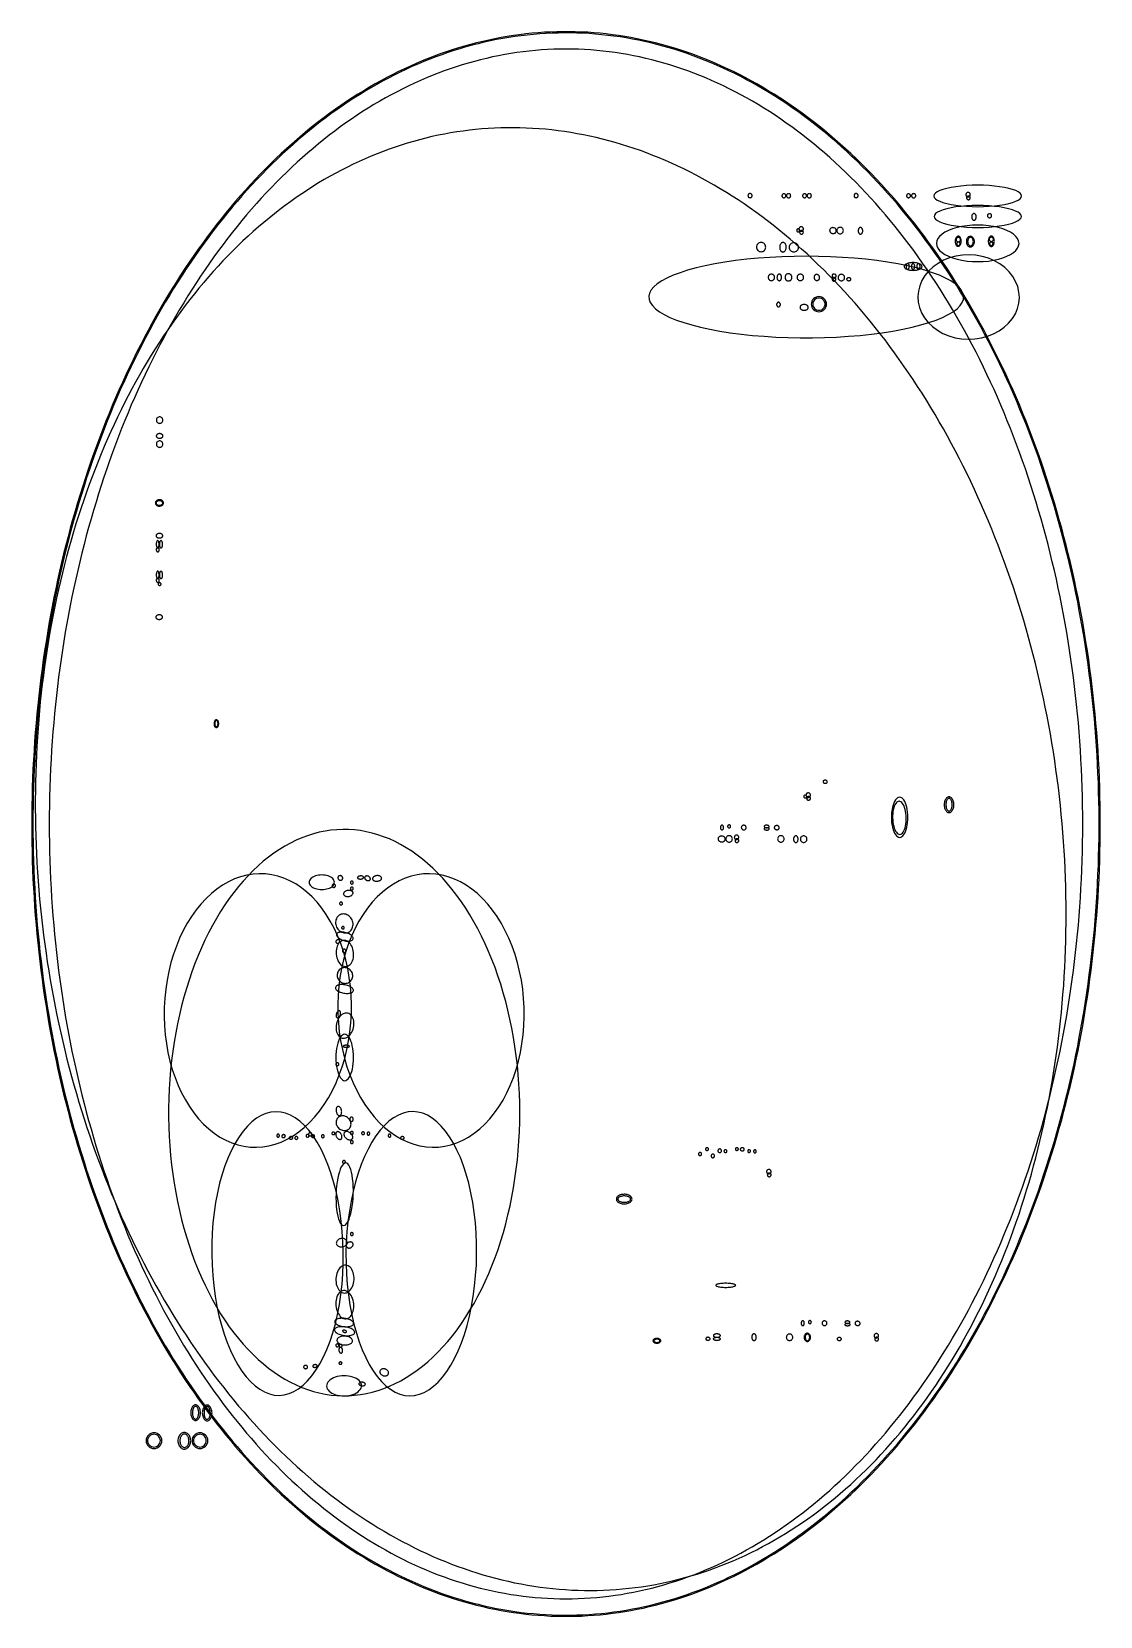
# Model space of a CAD drawing. Extents: x -1 to 217, y -22 to 302.
import ezdxf

# ---------------------------------------------------------------- set-up
doc = ezdxf.new("R2010")
doc.units = 0

msp = doc.modelspace()

# ---------------------------------------------------------------- linework, layer by layer
at = {"layer": 'CIRCLES'}
for p, q in [((145.09, 268.18), (145.08, 268.1)), ((145.08, 268.1), (145.09, 268.02)), ((145.11, 268.26), (145.09, 268.18)), ((145.09, 268.02), (145.11, 267.94)), ((145.15, 268.33), (145.11, 268.26)), ((145.11, 267.94), (145.15, 267.87)), ((145.2, 268.39), (145.15, 268.33)), ((145.15, 267.87), (145.2, 267.8)), ((145.27, 268.44), (145.2, 268.39)), ((145.2, 267.8), (145.27, 267.75)), ((145.34, 268.48), (145.27, 268.44)), ((145.27, 267.75), (145.34, 267.71)), ((145.42, 268.51), (145.34, 268.48)), ((145.34, 267.71), (145.42, 267.69)), ((145.5, 268.51), (145.42, 268.51)), ((145.42, 267.69), (145.5, 267.68)), ((145.58, 268.51), (145.5, 268.51)), ((145.5, 267.68), (145.58, 267.69)), ((145.66, 268.48), (145.58, 268.51)), ((145.58, 267.69), (145.66, 267.71)), ((145.73, 268.44), (145.66, 268.48)), ((145.66, 267.71), (145.73, 267.75)), ((145.79, 268.39), (145.73, 268.44)), ((145.73, 267.75), (145.79, 267.8)), ((145.85, 268.33), (145.79, 268.39)), ((145.79, 267.8), (145.85, 267.87)), ((145.88, 268.26), (145.85, 268.33)), ((145.85, 267.87), (145.88, 267.94)), ((145.91, 268.18), (145.88, 268.26)), ((145.88, 267.94), (145.91, 268.02)), ((145.92, 268.1), (145.91, 268.18)), ((145.91, 268.02), (145.92, 268.1)), ((152.02, 268.16), (152.01, 268.08)), ((152.01, 268.08), (152.02, 268)), ((152.05, 268.23), (152.02, 268.16)), ((152.02, 268), (152.05, 267.92)), ((152.08, 268.3), (152.05, 268.23)), ((152.05, 267.92), (152.08, 267.85)), ((152.13, 268.36), (152.08, 268.3)), ((152.08, 267.85), (152.13, 267.79)), ((152.19, 268.41), (152.13, 268.36)), ((152.13, 267.79), (152.19, 267.74)), ((152.27, 268.45), (152.19, 268.41)), ((152.19, 267.74), (152.27, 267.7)), ((152.34, 268.48), (152.27, 268.45)), ((152.27, 267.7), (152.34, 267.68)), ((152.42, 268.48), (152.34, 268.48)), ((152.34, 267.68), (152.42, 267.67)), ((152.5, 268.48), (152.42, 268.48)), ((152.42, 267.67), (152.5, 267.68)), ((152.58, 268.45), (152.5, 268.48)), ((152.5, 267.68), (152.58, 267.7)), ((152.65, 268.41), (152.58, 268.45)), ((152.58, 267.7), (152.65, 267.74)), ((152.71, 268.36), (152.65, 268.41)), ((152.65, 267.74), (152.71, 267.79)), ((152.76, 268.3), (152.71, 268.36)), ((152.71, 267.79), (152.76, 267.85)), ((152.8, 268.23), (152.76, 268.3)), ((152.76, 267.85), (152.8, 267.92)), ((152.82, 268.16), (152.8, 268.23)), ((152.8, 267.92), (152.82, 268)), ((152.83, 268.08), (152.82, 268.16)), ((152.82, 268), (152.83, 268.08)), ((152.95, 268.16), (152.94, 268.08)), ((152.94, 268.08), (152.95, 267.99)), ((152.97, 268.24), (152.95, 268.16)), ((152.95, 267.99), (152.97, 267.91)), ((153.01, 268.32), (152.97, 268.24)), ((152.97, 267.91), (153.01, 267.83)), ((153.07, 268.38), (153.01, 268.32)), ((153.01, 267.83), (153.07, 267.77)), ((153.13, 268.44), (153.07, 268.38)), ((153.07, 267.77), (153.13, 267.71)), ((153.21, 268.48), (153.13, 268.44)), ((153.13, 267.71), (153.21, 267.67)), ((153.29, 268.5), (153.21, 268.48)), ((153.21, 267.67), (153.29, 267.65)), ((153.37, 268.51), (153.29, 268.5)), ((153.29, 267.65), (153.37, 267.64)), ((153.46, 268.5), (153.37, 268.51)), ((153.37, 267.64), (153.46, 267.65)), ((153.54, 268.48), (153.46, 268.5)), ((153.46, 267.65), (153.54, 267.67)), ((153.62, 268.44), (153.54, 268.48)), ((153.54, 267.67), (153.62, 267.71)), ((153.68, 268.38), (153.62, 268.44)), ((153.62, 267.71), (153.68, 267.77)), ((153.74, 268.32), (153.68, 268.38)), ((153.68, 267.77), (153.74, 267.83)), ((153.78, 268.24), (153.74, 268.32)), ((153.74, 267.83), (153.78, 267.91)), ((153.8, 268.16), (153.78, 268.24)), ((153.78, 267.91), (153.8, 267.99)), ((153.81, 268.08), (153.8, 268.16)), ((153.8, 267.99), (153.81, 268.08)), ((156.26, 268.16), (156.25, 268.08)), ((156.25, 268.08), (156.26, 268)), ((156.28, 268.23), (156.26, 268.16)), ((156.26, 268), (156.28, 267.92)), ((156.32, 268.3), (156.28, 268.23)), ((156.28, 267.92), (156.32, 267.85)), ((156.37, 268.36), (156.32, 268.3)), ((156.32, 267.85), (156.37, 267.79)), ((156.43, 268.41), (156.37, 268.36)), ((156.37, 267.79), (156.43, 267.74)), ((156.5, 268.45), (156.43, 268.41)), ((156.43, 267.74), (156.5, 267.7)), ((156.58, 268.48), (156.5, 268.45)), ((156.5, 267.7), (156.58, 267.68)), ((156.65, 268.48), (156.58, 268.48)), ((156.58, 267.68), (156.65, 267.67)), ((156.73, 268.48), (156.65, 268.48)), ((156.65, 267.67), (156.73, 267.68)), ((156.81, 268.45), (156.73, 268.48)), ((156.73, 267.68), (156.81, 267.7)), ((156.88, 268.41), (156.81, 268.45)), ((156.81, 267.7), (156.88, 267.74)), ((156.94, 268.36), (156.88, 268.41)), ((156.88, 267.74), (156.94, 267.79)), ((156.99, 268.3), (156.94, 268.36)), ((156.94, 267.79), (156.99, 267.85)), ((157.03, 268.23), (156.99, 268.3)), ((156.99, 267.85), (157.03, 267.92)), ((157.05, 268.16), (157.03, 268.23)), ((157.03, 267.92), (157.05, 268)), ((157.06, 268.08), (157.05, 268.16)), ((157.05, 268), (157.06, 268.08)), ((157.18, 268.16), (157.17, 268.08)), ((157.17, 268.08), (157.18, 267.99)), ((157.2, 268.24), (157.18, 268.16)), ((157.18, 267.99), (157.2, 267.91)), ((157.24, 268.32), (157.2, 268.24)), ((157.2, 267.91), (157.24, 267.83)), ((157.3, 268.38), (157.24, 268.32)), ((157.24, 267.83), (157.3, 267.77)), ((157.36, 268.44), (157.3, 268.38)), ((157.3, 267.77), (157.36, 267.71)), ((157.44, 268.48), (157.36, 268.44)), ((157.36, 267.71), (157.44, 267.67)), ((157.52, 268.5), (157.44, 268.48)), ((157.44, 267.67), (157.52, 267.65)), ((157.61, 268.51), (157.52, 268.5)), ((157.52, 267.65), (157.61, 267.64)), ((157.69, 268.5), (157.61, 268.51)), ((157.61, 267.64), (157.69, 267.65)), ((157.77, 268.48), (157.69, 268.5)), ((157.69, 267.65), (157.77, 267.67)), ((157.85, 268.44), (157.77, 268.48)), ((157.77, 267.67), (157.85, 267.71)), ((157.92, 268.38), (157.85, 268.44)), ((157.85, 267.71), (157.92, 267.77)), ((157.97, 268.32), (157.92, 268.38)), ((157.92, 267.77), (157.97, 267.83)), ((158.01, 268.24), (157.97, 268.32)), ((157.97, 267.83), (158.01, 267.91)), ((158.03, 268.16), (158.01, 268.24)), ((158.01, 267.91), (158.03, 267.99)), ((158.04, 268.08), (158.03, 268.16)), ((158.03, 267.99), (158.04, 268.08)), ((166.77, 268.18), (166.76, 268.1)), ((166.76, 268.1), (166.77, 268.02)), ((166.79, 268.26), (166.77, 268.18)), ((166.77, 268.02), (166.79, 267.94)), ((166.83, 268.33), (166.79, 268.26)), ((166.79, 267.94), (166.83, 267.87)), ((166.88, 268.39), (166.83, 268.33)), ((166.83, 267.87), (166.88, 267.8)), ((166.94, 268.44), (166.88, 268.39)), ((166.88, 267.8), (166.94, 267.75)), ((167.01, 268.48), (166.94, 268.44)), ((166.94, 267.75), (167.01, 267.71)), ((167.09, 268.51), (167.01, 268.48)), ((167.01, 267.71), (167.09, 267.69)), ((167.17, 268.51), (167.09, 268.51)), ((167.09, 267.69), (167.17, 267.68)), ((167.26, 268.51), (167.17, 268.51)), ((167.17, 267.68), (167.26, 267.69)), ((167.33, 268.48), (167.26, 268.51)), ((167.26, 267.69), (167.33, 267.71)), ((167.41, 268.44), (167.33, 268.48)), ((167.33, 267.71), (167.41, 267.75)), ((167.47, 268.39), (167.41, 268.44)), ((167.41, 267.75), (167.47, 267.8)), ((167.52, 268.33), (167.47, 268.39)), ((167.47, 267.8), (167.52, 267.87)), ((167.56, 268.26), (167.52, 268.33)), ((167.52, 267.87), (167.56, 267.94)), ((167.58, 268.18), (167.56, 268.26)), ((167.56, 267.94), (167.58, 268.02)), ((167.59, 268.1), (167.58, 268.18)), ((167.58, 268.02), (167.59, 268.1)), ((177.51, 268.16), (177.5, 268.08)), ((177.5, 268.08), (177.51, 268)), ((177.53, 268.23), (177.51, 268.16)), ((177.51, 268), (177.53, 267.92)), ((177.57, 268.3), (177.53, 268.23)), ((177.53, 267.92), (177.57, 267.85)), ((177.62, 268.36), (177.57, 268.3)), ((177.57, 267.85), (177.62, 267.79)), ((177.68, 268.41), (177.62, 268.36)), ((177.62, 267.79), (177.68, 267.74)), ((177.75, 268.45), (177.68, 268.41)), ((177.68, 267.74), (177.75, 267.7)), ((177.83, 268.48), (177.75, 268.45)), ((177.75, 267.7), (177.83, 267.68)), ((177.91, 268.48), (177.83, 268.48)), ((177.83, 267.68), (177.91, 267.67)), ((177.99, 268.48), (177.91, 268.48)), ((177.91, 267.67), (177.99, 267.68)), ((178.06, 268.45), (177.99, 268.48)), ((177.99, 267.68), (178.06, 267.7)), ((178.13, 268.41), (178.06, 268.45)), ((178.06, 267.7), (178.13, 267.74)), ((178.19, 268.36), (178.13, 268.41)), ((178.13, 267.74), (178.19, 267.79)), ((178.24, 268.3), (178.19, 268.36)), ((178.19, 267.79), (178.24, 267.85)), ((178.28, 268.23), (178.24, 268.3)), ((178.24, 267.85), (178.28, 267.92)), ((178.31, 268.16), (178.28, 268.23)), ((178.28, 267.92), (178.31, 268)), ((178.31, 268.08), (178.31, 268.16)), ((178.31, 268), (178.31, 268.08)), ((178.52, 268.16), (178.51, 268.08)), ((178.51, 268.08), (178.52, 267.99)), ((178.54, 268.24), (178.52, 268.16)), ((178.52, 267.99), (178.54, 267.91)), ((178.58, 268.32), (178.54, 268.24)), ((178.54, 267.91), (178.58, 267.83)), ((178.63, 268.38), (178.58, 268.32)), ((178.58, 267.83), (178.63, 267.77)), ((178.7, 268.44), (178.63, 268.38)), ((178.63, 267.77), (178.7, 267.71)), ((178.78, 268.48), (178.7, 268.44)), ((178.7, 267.71), (178.78, 267.67)), ((178.86, 268.5), (178.78, 268.48)), ((178.78, 267.67), (178.86, 267.65)), ((178.94, 268.51), (178.86, 268.5)), ((178.86, 267.65), (178.94, 267.64)), ((179.03, 268.5), (178.94, 268.51)), ((178.94, 267.64), (179.03, 267.65)), ((179.11, 268.48), (179.03, 268.5)), ((179.03, 267.65), (179.11, 267.67)), ((179.19, 268.44), (179.11, 268.48)), ((179.11, 267.67), (179.19, 267.71)), ((179.25, 268.38), (179.19, 268.44)), ((179.19, 267.71), (179.25, 267.77)), ((179.31, 268.32), (179.25, 268.38)), ((179.25, 267.77), (179.31, 267.83)), ((179.35, 268.24), (179.31, 268.32)), ((179.31, 267.83), (179.35, 267.91)), ((179.37, 268.16), (179.35, 268.24)), ((179.35, 267.91), (179.37, 267.99)), ((179.38, 268.08), (179.37, 268.16)), ((179.37, 267.99), (179.38, 268.08)), ((189.63, 268.4), (189.62, 268.31)), ((189.62, 268.31), (189.63, 268.22)), ((189.65, 268.48), (189.63, 268.4)), ((189.63, 268.22), (189.65, 268.13)), ((189.7, 268.56), (189.65, 268.48)), ((189.65, 268.13), (189.7, 268.05)), ((189.75, 268.63), (189.7, 268.56)), ((189.7, 268.05), (189.75, 267.98)), ((189.82, 268.69), (189.75, 268.63)), ((189.75, 267.98), (189.82, 267.93)), ((189.77, 267.71), (189.76, 267.63)), ((189.76, 267.63), (189.77, 267.56)), ((189.79, 267.78), (189.77, 267.71)), ((189.77, 267.56), (189.79, 267.49)), ((189.82, 267.84), (189.79, 267.78)), ((189.79, 267.49), (189.82, 267.42)), ((189.9, 268.73), (189.82, 268.69)), ((189.82, 267.93), (189.9, 267.89)), ((189.87, 267.9), (189.82, 267.84)), ((189.82, 267.42), (189.87, 267.36)), ((189.93, 267.95), (189.87, 267.9)), ((189.87, 267.36), (189.93, 267.31)), ((189.99, 268.76), (189.9, 268.73)), ((189.9, 267.89), (189.99, 267.86)), ((189.99, 267.98), (189.93, 267.95)), ((189.93, 267.31), (189.99, 267.28)), ((190.08, 268.77), (189.99, 268.76)), ((190.07, 268.01), (189.99, 267.98)), ((189.99, 267.86), (190.08, 267.85)), ((189.99, 267.28), (190.07, 267.26)), ((190.14, 268.01), (190.07, 268.01)), ((190.07, 267.26), (190.14, 267.25)), ((190.17, 268.76), (190.08, 268.77)), ((190.08, 267.85), (190.17, 267.86)), ((190.21, 268.01), (190.14, 268.01)), ((190.14, 267.25), (190.21, 267.26)), ((190.25, 268.73), (190.17, 268.76)), ((190.17, 267.86), (190.25, 267.89)), ((190.29, 267.98), (190.21, 268.01)), ((190.21, 267.26), (190.29, 267.28)), ((190.33, 268.69), (190.25, 268.73)), ((190.25, 267.89), (190.33, 267.93)), ((190.35, 267.95), (190.29, 267.98)), ((190.29, 267.28), (190.35, 267.31)), ((190.4, 268.63), (190.33, 268.69)), ((190.33, 267.93), (190.4, 267.98)), ((190.41, 267.9), (190.35, 267.95)), ((190.35, 267.31), (190.41, 267.36)), ((190.46, 268.56), (190.4, 268.63)), ((190.4, 267.98), (190.46, 268.05)), ((190.46, 267.84), (190.41, 267.9)), ((190.41, 267.36), (190.46, 267.42)), ((190.5, 268.48), (190.46, 268.56)), ((190.46, 268.05), (190.5, 268.13)), ((190.49, 267.78), (190.46, 267.84)), ((190.46, 267.42), (190.49, 267.49)), ((190.51, 267.71), (190.49, 267.78)), ((190.49, 267.49), (190.51, 267.56)), ((190.53, 268.4), (190.5, 268.48)), ((190.5, 268.13), (190.53, 268.22)), ((190.52, 267.63), (190.51, 267.71)), ((190.51, 267.56), (190.52, 267.63)), ((190.53, 268.31), (190.53, 268.4)), ((190.53, 268.22), (190.53, 268.31)), ((194.04, 264.07), (194.03, 263.99)), ((194.03, 263.99), (194.04, 263.91)), ((194.06, 264.15), (194.04, 264.07)), ((194.04, 263.91), (194.06, 263.83)), ((194.1, 264.23), (194.06, 264.15)), ((194.06, 263.83), (194.1, 263.75)), ((194.16, 264.29), (194.1, 264.23)), ((194.1, 263.75), (194.16, 263.69)), ((194.22, 264.34), (194.16, 264.29)), ((194.16, 263.69), (194.22, 263.64)), ((194.3, 264.38), (194.22, 264.34)), ((194.22, 263.64), (194.3, 263.6)), ((194.38, 264.41), (194.3, 264.38)), ((194.3, 263.6), (194.38, 263.57)), ((194.46, 264.42), (194.38, 264.41)), ((194.38, 263.57), (194.46, 263.56)), ((194.54, 264.41), (194.46, 264.42)), ((194.46, 263.56), (194.54, 263.57)), ((194.62, 264.38), (194.54, 264.41)), ((194.54, 263.57), (194.62, 263.6)), ((194.69, 264.34), (194.62, 264.38)), ((194.62, 263.6), (194.69, 263.64)), ((194.76, 264.29), (194.69, 264.34)), ((194.69, 263.64), (194.76, 263.69)), ((194.81, 264.23), (194.76, 264.29)), ((194.76, 263.69), (194.81, 263.75)), ((194.85, 264.15), (194.81, 264.23)), ((194.81, 263.75), (194.85, 263.83)), ((194.88, 264.07), (194.85, 264.15)), ((194.85, 263.83), (194.88, 263.91)), ((194.88, 263.99), (194.88, 264.07)), ((194.88, 263.91), (194.88, 263.99)), ((155.05, 261.06), (155.04, 261.01)), ((155.04, 261.01), (155.05, 260.95)), ((155.06, 261.12), (155.05, 261.06)), ((155.05, 260.95), (155.06, 260.89)), ((155.09, 261.17), (155.06, 261.12)), ((155.06, 260.89), (155.09, 260.84)), ((155.13, 261.22), (155.09, 261.17)), ((155.09, 260.84), (155.13, 260.79)), ((155.18, 261.26), (155.13, 261.22)), ((155.13, 260.79), (155.18, 260.76)), ((155.23, 261.28), (155.18, 261.26)), ((155.18, 260.76), (155.23, 260.73)), ((155.28, 261.3), (155.23, 261.28)), ((155.23, 260.73), (155.28, 260.71)), ((155.34, 261.31), (155.28, 261.3)), ((155.28, 260.71), (155.34, 260.71)), ((155.4, 261.3), (155.34, 261.31)), ((155.34, 260.71), (155.4, 260.71)), ((155.46, 261.28), (155.4, 261.3)), ((155.4, 260.71), (155.46, 260.73)), ((155.51, 261.26), (155.46, 261.28)), ((155.46, 260.73), (155.51, 260.76)), ((155.51, 261.37), (155.5, 261.28)), ((155.5, 261.28), (155.51, 261.19)), ((155.53, 261.46), (155.51, 261.37)), ((155.55, 261.22), (155.51, 261.26)), ((155.51, 261.19), (155.53, 261.11)), ((155.51, 260.76), (155.55, 260.79)), ((155.58, 261.54), (155.53, 261.46)), ((155.53, 261.11), (155.58, 261.03)), ((155.59, 261.17), (155.55, 261.22)), ((155.55, 260.79), (155.59, 260.84)), ((155.63, 261.61), (155.58, 261.54)), ((155.58, 261.03), (155.63, 260.96)), ((155.62, 261.12), (155.59, 261.17)), ((155.59, 260.84), (155.62, 260.89)), ((155.64, 261.06), (155.62, 261.12)), ((155.62, 260.89), (155.64, 260.95)), ((155.7, 261.66), (155.63, 261.61)), ((155.63, 260.96), (155.7, 260.9)), ((155.64, 261.01), (155.64, 261.06)), ((155.64, 260.95), (155.64, 261.01)), ((155.65, 260.68), (155.64, 260.6)), ((155.64, 260.6), (155.65, 260.53)), ((155.67, 260.75), (155.65, 260.68)), ((155.65, 260.53), (155.67, 260.46)), ((155.7, 260.82), (155.67, 260.75)), ((155.67, 260.46), (155.7, 260.39)), ((155.78, 261.7), (155.7, 261.66)), ((155.7, 260.9), (155.78, 260.86)), ((155.75, 260.87), (155.7, 260.82)), ((155.7, 260.39), (155.75, 260.33)), ((155.81, 260.92), (155.75, 260.87)), ((155.75, 260.33), (155.81, 260.29)), ((155.87, 261.73), (155.78, 261.7)), ((155.78, 260.86), (155.87, 260.83)), ((155.87, 260.96), (155.81, 260.92)), ((155.81, 260.29), (155.87, 260.25)), ((155.96, 261.74), (155.87, 261.73)), ((155.95, 260.98), (155.87, 260.96)), ((155.87, 260.83), (155.96, 260.82)), ((155.87, 260.25), (155.95, 260.23)), ((156.02, 260.99), (155.95, 260.98)), ((155.95, 260.23), (156.02, 260.22)), ((156.05, 261.73), (155.96, 261.74)), ((155.96, 260.82), (156.05, 260.83)), ((156.09, 260.98), (156.02, 260.99)), ((156.02, 260.22), (156.09, 260.23)), ((156.13, 261.7), (156.05, 261.73)), ((156.05, 260.83), (156.13, 260.86)), ((156.17, 260.96), (156.09, 260.98)), ((156.09, 260.23), (156.17, 260.25)), ((156.21, 261.66), (156.13, 261.7)), ((156.13, 260.86), (156.21, 260.9)), ((156.23, 260.92), (156.17, 260.96)), ((156.17, 260.25), (156.23, 260.29)), ((156.28, 261.61), (156.21, 261.66)), ((156.21, 260.9), (156.28, 260.96)), ((156.29, 260.87), (156.23, 260.92)), ((156.23, 260.29), (156.29, 260.33)), ((156.34, 261.54), (156.28, 261.61)), ((156.28, 260.96), (156.34, 261.03)), ((156.34, 260.82), (156.29, 260.87)), ((156.29, 260.33), (156.34, 260.39)), ((156.38, 261.46), (156.34, 261.54)), ((156.34, 261.03), (156.38, 261.11)), ((156.37, 260.75), (156.34, 260.82)), ((156.34, 260.39), (156.37, 260.46)), ((156.39, 260.68), (156.37, 260.75)), ((156.37, 260.46), (156.39, 260.53)), ((156.41, 261.37), (156.38, 261.46)), ((156.38, 261.11), (156.41, 261.19)), ((156.4, 260.6), (156.39, 260.68)), ((156.39, 260.53), (156.4, 260.6)), ((156.41, 261.28), (156.41, 261.37)), ((156.41, 261.19), (156.41, 261.28)), ((163.26, 261.09), (163.25, 260.96)), ((163.25, 260.96), (163.26, 260.83)), ((163.3, 261.22), (163.26, 261.09)), ((163.26, 260.83), (163.3, 260.71)), ((163.36, 261.33), (163.3, 261.22)), ((163.3, 260.71), (163.36, 260.59)), ((163.44, 261.43), (163.36, 261.33)), ((163.36, 260.59), (163.44, 260.49)), ((163.55, 261.52), (163.44, 261.43)), ((163.44, 260.49), (163.55, 260.41)), ((163.66, 261.58), (163.55, 261.52)), ((163.55, 260.41), (163.66, 260.35)), ((163.79, 261.62), (163.66, 261.58)), ((163.66, 260.35), (163.79, 260.31)), ((163.91, 261.63), (163.79, 261.62)), ((163.79, 260.31), (163.91, 260.3)), ((164.04, 261.62), (163.91, 261.63)), ((163.91, 260.3), (164.04, 260.31)), ((164.17, 261.58), (164.04, 261.62)), ((164.04, 260.31), (164.17, 260.35)), ((164.28, 261.52), (164.17, 261.58)), ((164.17, 260.35), (164.28, 260.41)), ((164.38, 261.43), (164.28, 261.52)), ((164.28, 260.41), (164.38, 260.49)), ((164.47, 261.33), (164.38, 261.43)), ((164.38, 260.49), (164.47, 260.59)), ((164.53, 261.22), (164.47, 261.33)), ((164.47, 260.59), (164.53, 260.71)), ((164.57, 261.09), (164.53, 261.22)), ((164.53, 260.71), (164.57, 260.83)), ((164.58, 260.96), (164.57, 261.09)), ((164.57, 260.83), (164.58, 260.96)), ((187.63, 259.2), (187.62, 259.11)), ((187.66, 259.28), (187.63, 259.2)), ((187.7, 259.36), (187.66, 259.28)), ((187.76, 259.43), (187.7, 259.36)), ((187.83, 259.49), (187.76, 259.43)), ((187.9, 259.53), (187.83, 259.49)), ((187.99, 259.55), (187.9, 259.53)), ((188.08, 259.56), (187.99, 259.55)), ((188.16, 259.55), (188.08, 259.56)), ((188.25, 259.53), (188.16, 259.55)), ((188.33, 259.49), (188.25, 259.53)), ((188.39, 259.43), (188.33, 259.49)), ((188.45, 259.36), (188.39, 259.43)), ((188.49, 259.28), (188.45, 259.36)), ((188.52, 259.2), (188.49, 259.28)), ((188.53, 259.11), (188.52, 259.2)), ((194.39, 259.25), (194.38, 259.16)), ((194.42, 259.33), (194.39, 259.25)), ((194.46, 259.41), (194.42, 259.33)), ((194.51, 259.47), (194.46, 259.41)), ((194.58, 259.53), (194.51, 259.47)), ((194.65, 259.57), (194.58, 259.53)), ((194.73, 259.59), (194.65, 259.57)), ((194.82, 259.6), (194.73, 259.59)), ((194.9, 259.59), (194.82, 259.6)), ((194.98, 259.57), (194.9, 259.59)), ((195.06, 259.53), (194.98, 259.57)), ((195.13, 259.47), (195.06, 259.53)), ((195.18, 259.41), (195.13, 259.47)), ((195.22, 259.33), (195.18, 259.41)), ((195.25, 259.25), (195.22, 259.33)), ((195.25, 259.16), (195.25, 259.25)), ((146.84, 257.77), (146.82, 257.58)), ((146.82, 257.58), (146.84, 257.4)), ((146.89, 257.94), (146.84, 257.77)), ((146.84, 257.4), (146.89, 257.22)), ((146.98, 258.11), (146.89, 257.94)), ((146.89, 257.22), (146.98, 257.06)), ((147.1, 258.25), (146.98, 258.11)), ((146.98, 257.06), (147.1, 256.91)), ((147.24, 258.37), (147.1, 258.25)), ((147.1, 256.91), (147.24, 256.8)), ((147.4, 258.46), (147.24, 258.37)), ((147.24, 256.8), (147.4, 256.71)), ((147.58, 258.51), (147.4, 258.46)), ((147.4, 256.71), (147.58, 256.66)), ((147.76, 258.53), (147.58, 258.51)), ((147.58, 256.66), (147.76, 256.64)), ((147.95, 258.51), (147.76, 258.53)), ((147.76, 256.64), (147.95, 256.66)), ((148.13, 258.46), (147.95, 258.51)), ((147.95, 256.66), (148.13, 256.71)), ((148.29, 258.37), (148.13, 258.46)), ((148.13, 256.71), (148.29, 256.8)), ((148.43, 258.25), (148.29, 258.37)), ((148.29, 256.8), (148.43, 256.91)), ((148.55, 258.11), (148.43, 258.25)), ((148.43, 256.91), (148.55, 257.06)), ((148.64, 257.94), (148.55, 258.11)), ((148.55, 257.06), (148.64, 257.22)), ((148.69, 257.77), (148.64, 257.94)), ((148.64, 257.22), (148.69, 257.4)), ((148.71, 257.58), (148.69, 257.77)), ((148.69, 257.4), (148.71, 257.58)), ((153.53, 257.73), (153.51, 257.54)), ((153.51, 257.54), (153.53, 257.36)), ((153.58, 257.9), (153.53, 257.73)), ((153.53, 257.36), (153.58, 257.18)), ((153.67, 258.07), (153.58, 257.9)), ((153.58, 257.18), (153.67, 257.02)), ((153.78, 258.21), (153.67, 258.07)), ((153.67, 257.02), (153.78, 256.87)), ((153.93, 258.33), (153.78, 258.21)), ((153.78, 256.87), (153.93, 256.75)), ((154.09, 258.41), (153.93, 258.33)), ((153.93, 256.75), (154.09, 256.67)), ((154.27, 258.47), (154.09, 258.41)), ((154.09, 256.67), (154.27, 256.61)), ((154.45, 258.49), (154.27, 258.47)), ((154.27, 256.61), (154.45, 256.6)), ((154.64, 258.47), (154.45, 258.49)), ((154.45, 256.6), (154.64, 256.61)), ((154.81, 258.41), (154.64, 258.47)), ((154.64, 256.61), (154.81, 256.67)), ((154.98, 258.33), (154.81, 258.41)), ((154.81, 256.67), (154.98, 256.75)), ((155.12, 258.21), (154.98, 258.33)), ((154.98, 256.75), (155.12, 256.87)), ((155.24, 258.07), (155.12, 258.21)), ((155.12, 256.87), (155.24, 257.02)), ((155.33, 257.9), (155.24, 258.07)), ((155.24, 257.02), (155.33, 257.18)), ((155.38, 257.73), (155.33, 257.9)), ((155.33, 257.18), (155.38, 257.36)), ((155.4, 257.54), (155.38, 257.73)), ((155.38, 257.36), (155.4, 257.54)), ((187.62, 259.11), (187.63, 259.02)), ((187.63, 259.02), (187.66, 258.94)), ((187.66, 258.94), (187.7, 258.86)), ((187.7, 258.86), (187.76, 258.79)), ((187.74, 258.32), (187.73, 258.25)), ((187.73, 258.25), (187.74, 258.19)), ((187.76, 258.39), (187.74, 258.32)), ((187.74, 258.19), (187.76, 258.12)), ((187.76, 258.79), (187.83, 258.74)), ((187.79, 258.45), (187.76, 258.39)), ((187.76, 258.12), (187.79, 258.06)), ((187.84, 258.5), (187.79, 258.45)), ((187.79, 258.06), (187.84, 258.01)), ((187.83, 258.74), (187.9, 258.7)), ((187.89, 258.55), (187.84, 258.5)), ((187.84, 258.01), (187.89, 257.96)), ((187.95, 258.58), (187.89, 258.55)), ((187.89, 257.96), (187.95, 257.93)), ((187.9, 258.7), (187.99, 258.67)), ((188.02, 258.6), (187.95, 258.58)), ((187.95, 257.93), (188.02, 257.91)), ((187.99, 258.67), (188.08, 258.66)), ((188.09, 258.61), (188.02, 258.6)), ((188.02, 257.91), (188.09, 257.9)), ((188.08, 258.66), (188.16, 258.67)), ((188.16, 258.6), (188.09, 258.61)), ((188.09, 257.9), (188.16, 257.91)), ((188.16, 258.67), (188.25, 258.7)), ((188.22, 258.58), (188.16, 258.6)), ((188.16, 257.91), (188.22, 257.93)), ((188.28, 258.55), (188.22, 258.58)), ((188.22, 257.93), (188.28, 257.96)), ((188.25, 258.7), (188.33, 258.74)), ((188.34, 258.5), (188.28, 258.55)), ((188.28, 257.96), (188.34, 258.01)), ((188.33, 258.74), (188.39, 258.79)), ((188.38, 258.45), (188.34, 258.5)), ((188.34, 258.01), (188.38, 258.06)), ((188.41, 258.39), (188.38, 258.45)), ((188.38, 258.06), (188.41, 258.12)), ((188.39, 258.79), (188.45, 258.86)), ((188.43, 258.32), (188.41, 258.39)), ((188.41, 258.12), (188.43, 258.19)), ((188.44, 258.25), (188.43, 258.32)), ((188.43, 258.19), (188.44, 258.25)), ((188.45, 258.86), (188.49, 258.94)), ((188.49, 258.94), (188.52, 259.02)), ((188.52, 259.02), (188.53, 259.11)), ((194.38, 259.16), (194.39, 259.08)), ((194.39, 259.08), (194.42, 259)), ((194.42, 259), (194.46, 258.92)), ((194.46, 258.92), (194.51, 258.86)), ((194.49, 258.39), (194.47, 258.32)), ((194.47, 258.32), (194.47, 258.25)), ((194.47, 258.25), (194.47, 258.19)), ((194.47, 258.19), (194.49, 258.12)), ((194.53, 258.45), (194.49, 258.39)), ((194.49, 258.12), (194.53, 258.06)), ((194.51, 258.86), (194.58, 258.8)), ((194.57, 258.5), (194.53, 258.45)), ((194.53, 258.06), (194.57, 258.01)), ((194.62, 258.55), (194.57, 258.5)), ((194.57, 258.01), (194.62, 257.96)), ((194.58, 258.8), (194.65, 258.76)), ((194.68, 258.58), (194.62, 258.55)), ((194.62, 257.96), (194.68, 257.93)), ((194.65, 258.76), (194.73, 258.74)), ((194.75, 258.6), (194.68, 258.58)), ((194.68, 257.93), (194.75, 257.91)), ((194.73, 258.74), (194.82, 258.73)), ((194.82, 258.61), (194.75, 258.6)), ((194.75, 257.91), (194.82, 257.9)), ((194.82, 258.73), (194.9, 258.74)), ((194.89, 258.6), (194.82, 258.61)), ((194.82, 257.9), (194.89, 257.91)), ((194.95, 258.58), (194.89, 258.6)), ((194.89, 257.91), (194.95, 257.93)), ((194.9, 258.74), (194.98, 258.76)), ((195.01, 258.55), (194.95, 258.58)), ((194.95, 257.93), (195.01, 257.96)), ((194.98, 258.76), (195.06, 258.8)), ((195.07, 258.5), (195.01, 258.55)), ((195.01, 257.96), (195.07, 258.01)), ((195.06, 258.8), (195.13, 258.86)), ((195.11, 258.45), (195.07, 258.5)), ((195.07, 258.01), (195.11, 258.06)), ((195.14, 258.39), (195.11, 258.45)), ((195.11, 258.06), (195.14, 258.12)), ((195.13, 258.86), (195.18, 258.92)), ((195.16, 258.32), (195.14, 258.39)), ((195.14, 258.12), (195.16, 258.19)), ((195.17, 258.25), (195.16, 258.32)), ((195.16, 258.19), (195.17, 258.25)), ((195.18, 258.92), (195.22, 259)), ((195.22, 259), (195.25, 259.08)), ((195.25, 259.08), (195.25, 259.16)), ((149.21, 251.53), (149.2, 251.4)), ((149.2, 251.4), (149.21, 251.27)), ((149.25, 251.65), (149.21, 251.53)), ((149.21, 251.27), (149.25, 251.14)), ((149.31, 251.77), (149.25, 251.65)), ((149.25, 251.14), (149.31, 251.03)), ((149.39, 251.87), (149.31, 251.77)), ((149.31, 251.03), (149.39, 250.93)), ((149.49, 251.95), (149.39, 251.87)), ((149.39, 250.93), (149.49, 250.84)), ((149.61, 252.01), (149.49, 251.95)), ((149.49, 250.84), (149.61, 250.78)), ((149.73, 252.05), (149.61, 252.01)), ((149.61, 250.78), (149.73, 250.74)), ((149.86, 252.06), (149.73, 252.05)), ((149.73, 250.74), (149.86, 250.73)), ((149.99, 252.05), (149.86, 252.06)), ((149.86, 250.73), (149.99, 250.74)), ((150.11, 252.01), (149.99, 252.05)), ((149.99, 250.74), (150.11, 250.78)), ((150.23, 251.95), (150.11, 252.01)), ((150.11, 250.78), (150.23, 250.84)), ((150.33, 251.87), (150.23, 251.95)), ((150.23, 250.84), (150.33, 250.93)), ((150.41, 251.77), (150.33, 251.87)), ((150.33, 250.93), (150.41, 251.03)), ((150.47, 251.65), (150.41, 251.77)), ((150.41, 251.03), (150.47, 251.14)), ((150.51, 251.53), (150.47, 251.65)), ((150.47, 251.14), (150.51, 251.27)), ((150.52, 251.4), (150.51, 251.53)), ((150.51, 251.27), (150.52, 251.4)), ((155.14, 251.53), (155.12, 251.4)), ((155.12, 251.4), (155.14, 251.27)), ((155.17, 251.65), (155.14, 251.53)), ((155.14, 251.27), (155.17, 251.14)), ((155.23, 251.77), (155.17, 251.65)), ((155.17, 251.14), (155.23, 251.03)), ((155.32, 251.87), (155.23, 251.77)), ((155.23, 251.03), (155.32, 250.93)), ((155.42, 251.95), (155.32, 251.87)), ((155.32, 250.93), (155.42, 250.84)), ((155.53, 252.01), (155.42, 251.95)), ((155.42, 250.84), (155.53, 250.78)), ((155.66, 252.05), (155.53, 252.01)), ((155.53, 250.78), (155.66, 250.74)), ((155.79, 252.06), (155.66, 252.05)), ((155.66, 250.74), (155.79, 250.73)), ((155.92, 252.05), (155.79, 252.06)), ((155.79, 250.73), (155.92, 250.74)), ((156.04, 252.01), (155.92, 252.05)), ((155.92, 250.74), (156.04, 250.78)), ((156.16, 251.95), (156.04, 252.01)), ((156.04, 250.78), (156.16, 250.84)), ((156.26, 251.87), (156.16, 251.95)), ((156.16, 250.84), (156.26, 250.93)), ((156.34, 251.77), (156.26, 251.87)), ((156.26, 250.93), (156.34, 251.03)), ((156.4, 251.65), (156.34, 251.77)), ((156.34, 251.03), (156.4, 251.14)), ((156.44, 251.53), (156.4, 251.65)), ((156.4, 251.14), (156.44, 251.27)), ((156.45, 251.4), (156.44, 251.53)), ((156.44, 251.27), (156.45, 251.4)), ((162.27, 251.75), (162.26, 251.67)), ((162.26, 251.67), (162.27, 251.59)), ((162.29, 251.83), (162.27, 251.75)), ((162.27, 251.59), (162.29, 251.51)), ((162.29, 251.07), (162.28, 250.99)), ((162.28, 250.99), (162.29, 250.92)), ((162.33, 251.91), (162.29, 251.83)), ((162.29, 251.51), (162.33, 251.44)), ((162.31, 251.14), (162.29, 251.07)), ((162.29, 250.92), (162.31, 250.85)), ((162.34, 251.2), (162.31, 251.14)), ((162.31, 250.85), (162.34, 250.79)), ((162.39, 251.97), (162.33, 251.91)), ((162.33, 251.44), (162.39, 251.37)), ((162.39, 251.26), (162.34, 251.2)), ((162.34, 250.79), (162.39, 250.73)), ((162.45, 252.02), (162.39, 251.97)), ((162.39, 251.37), (162.45, 251.32)), ((162.45, 251.3), (162.39, 251.26)), ((162.39, 250.73), (162.45, 250.69)), ((162.52, 252.06), (162.45, 252.02)), ((162.51, 251.34), (162.45, 251.3)), ((162.45, 251.32), (162.52, 251.28)), ((162.45, 250.69), (162.51, 250.65)), ((162.58, 251.36), (162.51, 251.34)), ((162.51, 250.65), (162.58, 250.63)), ((162.6, 252.08), (162.52, 252.06)), ((162.52, 251.28), (162.6, 251.26)), ((162.65, 251.37), (162.58, 251.36)), ((162.58, 250.63), (162.65, 250.62)), ((162.68, 252.09), (162.6, 252.08)), ((162.6, 251.26), (162.68, 251.25)), ((162.73, 251.36), (162.65, 251.37)), ((162.65, 250.62), (162.73, 250.63)), ((162.77, 252.08), (162.68, 252.09)), ((162.68, 251.25), (162.77, 251.26)), ((162.8, 251.34), (162.73, 251.36)), ((162.73, 250.63), (162.8, 250.65)), ((162.84, 252.06), (162.77, 252.08)), ((162.77, 251.26), (162.84, 251.28)), ((162.86, 251.3), (162.8, 251.34)), ((162.8, 250.65), (162.86, 250.69)), ((162.92, 252.02), (162.84, 252.06)), ((162.84, 251.28), (162.92, 251.32)), ((162.92, 251.26), (162.86, 251.3)), ((162.86, 250.69), (162.92, 250.73)), ((162.98, 251.97), (162.92, 252.02)), ((162.92, 251.32), (162.98, 251.37)), ((162.96, 251.2), (162.92, 251.26)), ((162.92, 250.73), (162.96, 250.79)), ((163, 251.14), (162.96, 251.2)), ((162.96, 250.79), (163, 250.85)), ((163.03, 251.91), (162.98, 251.97)), ((162.98, 251.37), (163.03, 251.44)), ((163.02, 251.07), (163, 251.14)), ((163, 250.85), (163.02, 250.92)), ((163.02, 250.99), (163.02, 251.07)), ((163.02, 250.92), (163.02, 250.99)), ((163.07, 251.83), (163.03, 251.91)), ((163.03, 251.44), (163.07, 251.51)), ((163.1, 251.75), (163.07, 251.83)), ((163.07, 251.51), (163.1, 251.59)), ((163.1, 251.67), (163.1, 251.75)), ((163.1, 251.59), (163.1, 251.67)), ((163.52, 251.48), (163.5, 251.35)), ((163.5, 251.35), (163.52, 251.22)), ((163.55, 251.61), (163.52, 251.48)), ((163.52, 251.22), (163.55, 251.1)), ((163.62, 251.72), (163.55, 251.61)), ((163.55, 251.1), (163.62, 250.99)), ((163.7, 251.82), (163.62, 251.72)), ((163.62, 250.99), (163.7, 250.88)), ((163.8, 251.91), (163.7, 251.82)), ((163.7, 250.88), (163.8, 250.8)), ((163.91, 251.97), (163.8, 251.91)), ((163.8, 250.8), (163.91, 250.74)), ((164.04, 252.01), (163.91, 251.97)), ((163.91, 250.74), (164.04, 250.7)), ((164.17, 252.02), (164.04, 252.01)), ((164.04, 250.7), (164.17, 250.69)), ((164.3, 252.01), (164.17, 252.02)), ((164.17, 250.69), (164.3, 250.7)), ((164.42, 251.97), (164.3, 252.01)), ((164.3, 250.7), (164.42, 250.74)), ((164.54, 251.91), (164.42, 251.97)), ((164.42, 250.74), (164.54, 250.8)), ((164.64, 251.82), (164.54, 251.91)), ((164.54, 250.8), (164.64, 250.88)), ((164.72, 251.72), (164.64, 251.82)), ((164.64, 250.88), (164.72, 250.99)), ((164.78, 251.61), (164.72, 251.72)), ((164.72, 250.99), (164.78, 251.1)), ((164.82, 251.48), (164.78, 251.61)), ((164.78, 251.1), (164.82, 251.22)), ((164.83, 251.35), (164.82, 251.48)), ((164.82, 251.22), (164.83, 251.35)), ((158.06, 246.21), (158.03, 245.91)), ((158.15, 246.5), (158.06, 246.21)), ((158.29, 246.77), (158.15, 246.5)), ((158.48, 247.01), (158.29, 246.77)), ((158.44, 246.39), (158.37, 246.16)), ((158.55, 246.61), (158.44, 246.39)), ((158.72, 247.2), (158.48, 247.01)), ((158.71, 246.8), (158.55, 246.61)), ((158.9, 246.96), (158.71, 246.8)), ((158.99, 247.34), (158.72, 247.2)), ((159.12, 247.07), (158.9, 246.96)), ((159.28, 247.43), (158.99, 247.34)), ((159.35, 247.14), (159.12, 247.07)), ((159.58, 247.46), (159.28, 247.43)), ((159.6, 247.17), (159.35, 247.14)), ((159.88, 247.43), (159.58, 247.46)), ((159.84, 247.14), (159.6, 247.17)), ((160.08, 247.07), (159.84, 247.14)), ((160.17, 247.34), (159.88, 247.43)), ((160.29, 246.96), (160.08, 247.07)), ((160.44, 247.2), (160.17, 247.34)), ((160.48, 246.8), (160.29, 246.96)), ((160.68, 247.01), (160.44, 247.2)), ((160.64, 246.61), (160.48, 246.8)), ((160.75, 246.39), (160.64, 246.61)), ((160.87, 246.77), (160.68, 247.01)), ((160.83, 246.16), (160.75, 246.39)), ((161.01, 246.5), (160.87, 246.77)), ((161.1, 246.21), (161.01, 246.5)), ((161.13, 245.91), (161.1, 246.21)), ((158.03, 245.91), (158.06, 245.61)), ((158.06, 245.61), (158.15, 245.32)), ((158.15, 245.32), (158.29, 245.05)), ((158.29, 245.05), (158.48, 244.81)), ((158.37, 246.16), (158.34, 245.91)), ((158.34, 245.91), (158.37, 245.67)), ((158.37, 245.67), (158.44, 245.43)), ((158.44, 245.43), (158.55, 245.22)), ((158.48, 244.81), (158.72, 244.62)), ((158.55, 245.22), (158.71, 245.03)), ((158.71, 245.03), (158.9, 244.87)), ((158.72, 244.62), (158.99, 244.48)), ((158.9, 244.87), (159.12, 244.76)), ((158.99, 244.48), (159.28, 244.39)), ((159.12, 244.76), (159.35, 244.68)), ((159.28, 244.39), (159.58, 244.36)), ((159.35, 244.68), (159.6, 244.66)), ((159.58, 244.36), (159.88, 244.39)), ((159.6, 244.66), (159.84, 244.68)), ((159.84, 244.68), (160.08, 244.76)), ((159.88, 244.39), (160.17, 244.48)), ((160.08, 244.76), (160.29, 244.87)), ((160.17, 244.48), (160.44, 244.62)), ((160.29, 244.87), (160.48, 245.03)), ((160.44, 244.62), (160.68, 244.81)), ((160.48, 245.03), (160.64, 245.22)), ((160.64, 245.22), (160.75, 245.43)), ((160.68, 244.81), (160.87, 245.05)), ((160.75, 245.43), (160.83, 245.67)), ((160.85, 245.91), (160.83, 246.16)), ((160.83, 245.67), (160.85, 245.91)), ((160.87, 245.05), (161.01, 245.32)), ((161.01, 245.32), (161.1, 245.61)), ((161.1, 245.61), (161.13, 245.91)), ((24.18, 222.34), (24.16, 222.21)), ((24.16, 222.21), (24.18, 222.08)), ((24.21, 222.46), (24.18, 222.34)), ((24.18, 222.08), (24.21, 221.95)), ((24.28, 222.58), (24.21, 222.46)), ((24.21, 221.95), (24.28, 221.84)), ((24.36, 222.68), (24.28, 222.58)), ((24.28, 221.84), (24.36, 221.74)), ((24.46, 222.76), (24.36, 222.68)), ((24.36, 221.74), (24.46, 221.66)), ((24.57, 222.82), (24.46, 222.76)), ((24.46, 221.66), (24.57, 221.59)), ((24.7, 222.86), (24.57, 222.82)), ((24.57, 221.59), (24.7, 221.56)), ((24.83, 222.87), (24.7, 222.86)), ((24.7, 221.56), (24.83, 221.54)), ((24.96, 222.86), (24.83, 222.87)), ((24.83, 221.54), (24.96, 221.56)), ((25.08, 222.82), (24.96, 222.86)), ((24.96, 221.56), (25.08, 221.59)), ((25.2, 222.76), (25.08, 222.82)), ((25.08, 221.59), (25.2, 221.66)), ((25.3, 222.68), (25.2, 222.76)), ((25.2, 221.66), (25.3, 221.74)), ((25.38, 222.58), (25.3, 222.68)), ((25.3, 221.74), (25.38, 221.84)), ((25.44, 222.46), (25.38, 222.58)), ((25.38, 221.84), (25.44, 221.95)), ((25.48, 222.34), (25.44, 222.46)), ((25.44, 221.95), (25.48, 222.08)), ((25.49, 222.21), (25.48, 222.34)), ((25.48, 222.08), (25.49, 222.21)), ((24.18, 217.43), (24.16, 217.3)), ((24.16, 217.3), (24.18, 217.17)), ((24.21, 217.55), (24.18, 217.43)), ((24.18, 217.17), (24.21, 217.04)), ((24.28, 217.67), (24.21, 217.55)), ((24.36, 217.77), (24.28, 217.67)), ((24.46, 217.85), (24.36, 217.77)), ((24.57, 217.91), (24.46, 217.85)), ((24.7, 217.95), (24.57, 217.91)), ((24.83, 217.96), (24.7, 217.95)), ((24.96, 217.95), (24.83, 217.96)), ((25.08, 217.91), (24.96, 217.95)), ((25.2, 217.85), (25.08, 217.91)), ((25.3, 217.77), (25.2, 217.85)), ((25.38, 217.67), (25.3, 217.77)), ((25.44, 217.55), (25.38, 217.67)), ((25.48, 217.43), (25.44, 217.55)), ((25.44, 217.04), (25.48, 217.17)), ((25.49, 217.3), (25.48, 217.43)), ((25.48, 217.17), (25.49, 217.3)), ((24.21, 217.04), (24.28, 216.93)), ((24.28, 216.93), (24.36, 216.83)), ((24.36, 216.83), (24.46, 216.74)), ((24.46, 216.74), (24.57, 216.68)), ((24.57, 216.68), (24.7, 216.65)), ((24.7, 216.65), (24.83, 216.63)), ((24.83, 216.63), (24.96, 216.65)), ((24.96, 216.65), (25.08, 216.68)), ((25.08, 216.68), (25.2, 216.74)), ((25.2, 216.74), (25.3, 216.83)), ((25.3, 216.83), (25.38, 216.93)), ((25.38, 216.93), (25.44, 217.04)), ((24.55, 188.74), (24.54, 188.68)), ((24.54, 188.68), (24.55, 188.62)), ((24.56, 188.79), (24.55, 188.74)), ((24.55, 188.62), (24.56, 188.57)), ((24.59, 188.84), (24.56, 188.79)), ((24.56, 188.57), (24.59, 188.52)), ((24.62, 188.88), (24.59, 188.84)), ((24.59, 188.52), (24.62, 188.48)), ((24.67, 188.92), (24.62, 188.88)), ((24.62, 188.48), (24.67, 188.44)), ((24.72, 188.95), (24.67, 188.92)), ((24.67, 188.44), (24.72, 188.41)), ((24.77, 188.96), (24.72, 188.95)), ((24.72, 188.41), (24.77, 188.4)), ((24.83, 188.97), (24.77, 188.96)), ((24.77, 188.4), (24.83, 188.39)), ((24.88, 188.96), (24.83, 188.97)), ((24.83, 188.39), (24.88, 188.4)), ((24.94, 188.95), (24.88, 188.96)), ((24.88, 188.4), (24.94, 188.41)), ((24.99, 188.92), (24.94, 188.95)), ((24.94, 188.41), (24.99, 188.44)), ((25.03, 188.88), (24.99, 188.92)), ((24.99, 188.44), (25.03, 188.48)), ((25.07, 188.84), (25.03, 188.88)), ((25.03, 188.48), (25.07, 188.52)), ((25.09, 188.79), (25.07, 188.84)), ((25.07, 188.52), (25.09, 188.57)), ((25.11, 188.74), (25.09, 188.79)), ((25.09, 188.57), (25.11, 188.62)), ((25.12, 188.68), (25.11, 188.74)), ((25.11, 188.62), (25.12, 188.68)), ((157.01, 145.8), (156.97, 145.72)), ((157.07, 145.87), (157.01, 145.8)), ((157.14, 145.92), (157.07, 145.87)), ((157.22, 145.97), (157.14, 145.92)), ((157.31, 145.99), (157.22, 145.97)), ((157.4, 146), (157.31, 145.99)), ((157.48, 145.99), (157.4, 146)), ((157.57, 145.97), (157.48, 145.99)), ((157.65, 145.92), (157.57, 145.97)), ((157.72, 145.87), (157.65, 145.92)), ((157.78, 145.8), (157.72, 145.87)), ((157.82, 145.72), (157.78, 145.8)), ((156.49, 145.33), (156.48, 145.27)), ((156.48, 145.27), (156.49, 145.21)), ((156.5, 145.38), (156.49, 145.33)), ((156.49, 145.21), (156.5, 145.15)), ((156.53, 145.43), (156.5, 145.38)), ((156.5, 145.15), (156.53, 145.1)), ((156.57, 145.48), (156.53, 145.43)), ((156.53, 145.1), (156.57, 145.05)), ((156.61, 145.52), (156.57, 145.48)), ((156.57, 145.05), (156.61, 145.02)), ((156.67, 145.54), (156.61, 145.52)), ((156.61, 145.02), (156.67, 144.99)), ((156.72, 145.56), (156.67, 145.54)), ((156.67, 144.99), (156.72, 144.97)), ((156.78, 145.57), (156.72, 145.56)), ((156.72, 144.97), (156.78, 144.97)), ((156.84, 145.56), (156.78, 145.57)), ((156.78, 144.97), (156.84, 144.97)), ((156.9, 145.54), (156.84, 145.56)), ((156.84, 144.97), (156.9, 144.99)), ((156.95, 145.52), (156.9, 145.54)), ((156.9, 144.99), (156.95, 145.02)), ((156.95, 145.63), (156.94, 145.54)), ((156.94, 145.54), (156.95, 145.45)), ((156.97, 145.72), (156.95, 145.63)), ((156.99, 145.48), (156.95, 145.52)), ((156.95, 145.45), (156.97, 145.37)), ((156.95, 145.02), (156.99, 145.05)), ((156.97, 145.37), (157.01, 145.29)), ((157.03, 145.43), (156.99, 145.48)), ((156.99, 145.05), (157.03, 145.1)), ((157.01, 145.29), (157.07, 145.22)), ((157.06, 145.38), (157.03, 145.43)), ((157.03, 145.1), (157.06, 145.15)), ((157.08, 145.33), (157.06, 145.38)), ((157.06, 145.15), (157.08, 145.21)), ((157.07, 145.22), (157.14, 145.16)), ((157.08, 145.27), (157.08, 145.33)), ((157.08, 145.21), (157.08, 145.27)), ((157.11, 145.01), (157.08, 144.94)), ((157.08, 144.94), (157.08, 144.86)), ((157.08, 144.86), (157.08, 144.79)), ((157.08, 144.79), (157.11, 144.72)), ((157.14, 145.08), (157.11, 145.01)), ((157.11, 144.72), (157.14, 144.65)), ((157.14, 145.16), (157.22, 145.12)), ((157.19, 145.13), (157.14, 145.08)), ((157.14, 144.65), (157.19, 144.59)), ((157.25, 145.18), (157.19, 145.13)), ((157.19, 144.59), (157.25, 144.55)), ((157.22, 145.12), (157.31, 145.09)), ((157.31, 145.22), (157.25, 145.18)), ((157.25, 144.55), (157.31, 144.51)), ((157.38, 145.24), (157.31, 145.22)), ((157.31, 145.09), (157.4, 145.08)), ((157.31, 144.51), (157.38, 144.49)), ((157.46, 145.25), (157.38, 145.24)), ((157.38, 144.49), (157.46, 144.48)), ((157.4, 145.08), (157.48, 145.09)), ((157.53, 145.24), (157.46, 145.25)), ((157.46, 144.48), (157.53, 144.49)), ((157.48, 145.09), (157.57, 145.12)), ((157.6, 145.22), (157.53, 145.24)), ((157.53, 144.49), (157.6, 144.51)), ((157.57, 145.12), (157.65, 145.16)), ((157.67, 145.18), (157.6, 145.22)), ((157.6, 144.51), (157.67, 144.55)), ((157.65, 145.16), (157.72, 145.22)), ((157.73, 145.13), (157.67, 145.18)), ((157.67, 144.55), (157.73, 144.59)), ((157.72, 145.22), (157.78, 145.29)), ((157.78, 145.08), (157.73, 145.13)), ((157.73, 144.59), (157.78, 144.65)), ((157.78, 145.29), (157.82, 145.37)), ((157.81, 145.01), (157.78, 145.08)), ((157.78, 144.65), (157.81, 144.72)), ((157.83, 144.94), (157.81, 145.01)), ((157.81, 144.72), (157.83, 144.79)), ((157.84, 145.63), (157.82, 145.72)), ((157.82, 145.37), (157.84, 145.45)), ((157.84, 144.86), (157.83, 144.94)), ((157.83, 144.79), (157.84, 144.86)), ((157.85, 145.54), (157.84, 145.63)), ((157.84, 145.45), (157.85, 145.54)), ((140.97, 139.32), (140.94, 139.27)), ((141.01, 139.37), (140.97, 139.32)), ((141.05, 139.4), (141.01, 139.37)), ((141.11, 139.43), (141.05, 139.4)), ((141.16, 139.45), (141.11, 139.43)), ((141.22, 139.45), (141.16, 139.45)), ((141.28, 139.45), (141.22, 139.45)), ((141.34, 139.43), (141.28, 139.45)), ((141.39, 139.4), (141.34, 139.43)), ((141.44, 139.37), (141.39, 139.4)), ((141.48, 139.32), (141.44, 139.37)), ((141.51, 139.27), (141.48, 139.32)), ((143.94, 139.32), (143.87, 139.26)), ((144.02, 139.36), (143.94, 139.32)), ((144.11, 139.39), (144.02, 139.36)), ((144.21, 139.4), (144.11, 139.39)), ((144.3, 139.39), (144.21, 139.4)), ((144.39, 139.36), (144.3, 139.39)), ((144.48, 139.32), (144.39, 139.36)), ((144.55, 139.26), (144.48, 139.32)), ((140.57, 136.72), (140.56, 136.59)), ((140.56, 136.59), (140.57, 136.46)), ((140.61, 136.84), (140.57, 136.72)), ((140.57, 136.46), (140.61, 136.33)), ((140.67, 136.96), (140.61, 136.84)), ((140.61, 136.33), (140.67, 136.22)), ((140.75, 137.06), (140.67, 136.96)), ((140.67, 136.22), (140.75, 136.12)), ((140.85, 137.14), (140.75, 137.06)), ((140.75, 136.12), (140.85, 136.04)), ((140.97, 137.2), (140.85, 137.14)), ((140.94, 139.27), (140.92, 139.21)), ((140.92, 139.21), (140.92, 139.15)), ((140.92, 139.15), (140.92, 139.09)), ((140.92, 139.09), (140.94, 139.03)), ((140.94, 139.03), (140.97, 138.98)), ((140.97, 138.98), (141.01, 138.93)), ((141.09, 137.24), (140.97, 137.2)), ((141.01, 138.93), (141.05, 138.9)), ((141.05, 138.9), (141.11, 138.87)), ((141.22, 137.25), (141.09, 137.24)), ((141.11, 138.87), (141.16, 138.85)), ((141.16, 138.85), (141.22, 138.84)), ((141.22, 138.84), (141.28, 138.85)), ((141.35, 137.24), (141.22, 137.25)), ((141.28, 138.85), (141.34, 138.87)), ((141.34, 138.87), (141.39, 138.9)), ((141.48, 137.2), (141.35, 137.24)), ((141.39, 138.9), (141.44, 138.93)), ((141.44, 138.93), (141.48, 138.98)), ((141.48, 138.98), (141.51, 139.03)), ((141.59, 137.14), (141.48, 137.2)), ((141.52, 139.21), (141.51, 139.27)), ((141.51, 139.03), (141.52, 139.09)), ((141.53, 139.15), (141.52, 139.21)), ((141.52, 139.09), (141.53, 139.15)), ((141.69, 137.06), (141.59, 137.14)), ((141.59, 136.04), (141.69, 136.12)), ((141.78, 136.96), (141.69, 137.06)), ((141.69, 136.12), (141.78, 136.22)), ((141.84, 136.84), (141.78, 136.96)), ((141.78, 136.22), (141.84, 136.33)), ((141.88, 136.72), (141.84, 136.84)), ((141.84, 136.33), (141.88, 136.46)), ((141.89, 136.59), (141.88, 136.72)), ((141.88, 136.46), (141.89, 136.59)), ((142.3, 137), (142.29, 136.91)), ((142.29, 136.91), (142.3, 136.82)), ((142.32, 137.08), (142.3, 137)), ((142.3, 136.82), (142.32, 136.73)), ((142.37, 137.16), (142.32, 137.08)), ((142.32, 136.73), (142.37, 136.65)), ((142.42, 137.23), (142.37, 137.16)), ((142.37, 136.65), (142.42, 136.58)), ((142.49, 137.29), (142.42, 137.23)), ((142.42, 136.58), (142.49, 136.53)), ((142.44, 136.3), (142.43, 136.23)), ((142.43, 136.23), (142.44, 136.15)), ((142.46, 136.37), (142.44, 136.3)), ((142.44, 136.15), (142.46, 136.08)), ((142.49, 136.44), (142.46, 136.37)), ((142.46, 136.08), (142.49, 136.02)), ((142.57, 137.33), (142.49, 137.29)), ((142.49, 136.53), (142.57, 136.48)), ((142.54, 136.5), (142.49, 136.44)), ((142.6, 136.55), (142.54, 136.5)), ((142.66, 137.36), (142.57, 137.33)), ((142.57, 136.48), (142.66, 136.46)), ((142.67, 136.58), (142.6, 136.55)), ((142.75, 137.36), (142.66, 137.36)), ((142.66, 136.46), (142.75, 136.45)), ((142.74, 136.6), (142.67, 136.58)), ((142.81, 136.61), (142.74, 136.6)), ((142.84, 137.36), (142.75, 137.36)), ((142.75, 136.45), (142.84, 136.46)), ((142.89, 136.6), (142.81, 136.61)), ((142.92, 137.33), (142.84, 137.36)), ((142.84, 136.46), (142.92, 136.48)), ((142.96, 136.58), (142.89, 136.6)), ((143, 137.29), (142.92, 137.33)), ((142.92, 136.48), (143, 136.53)), ((143.02, 136.55), (142.96, 136.58)), ((143.07, 137.23), (143, 137.29)), ((143, 136.53), (143.07, 136.58)), ((143.08, 136.5), (143.02, 136.55)), ((143.13, 137.16), (143.07, 137.23)), ((143.07, 136.58), (143.13, 136.65)), ((143.13, 136.44), (143.08, 136.5)), ((143.17, 137.08), (143.13, 137.16)), ((143.13, 136.65), (143.17, 136.73)), ((143.16, 136.37), (143.13, 136.44)), ((143.13, 136.02), (143.16, 136.08)), ((143.19, 136.3), (143.16, 136.37)), ((143.16, 136.08), (143.19, 136.15)), ((143.2, 137), (143.17, 137.08)), ((143.17, 136.73), (143.2, 136.82)), ((143.19, 136.23), (143.19, 136.3)), ((143.19, 136.15), (143.19, 136.23)), ((143.21, 136.91), (143.2, 137)), ((143.2, 136.82), (143.21, 136.91)), ((143.73, 139.01), (143.72, 138.92)), ((143.72, 138.92), (143.73, 138.82)), ((143.76, 139.1), (143.73, 139.01)), ((143.73, 138.82), (143.76, 138.73)), ((143.81, 139.19), (143.76, 139.1)), ((143.76, 138.73), (143.81, 138.65)), ((143.87, 139.26), (143.81, 139.19)), ((143.81, 138.65), (143.87, 138.57)), ((143.87, 138.57), (143.94, 138.51)), ((143.94, 138.51), (144.02, 138.47)), ((144.02, 138.47), (144.11, 138.44)), ((144.11, 138.44), (144.21, 138.43)), ((144.21, 138.43), (144.3, 138.44)), ((144.3, 138.44), (144.39, 138.47)), ((144.39, 138.47), (144.48, 138.51)), ((144.48, 138.51), (144.55, 138.57)), ((144.61, 139.19), (144.55, 139.26)), ((144.55, 138.57), (144.61, 138.65)), ((144.66, 139.1), (144.61, 139.19)), ((144.61, 138.65), (144.66, 138.73)), ((144.68, 139.01), (144.66, 139.1)), ((144.66, 138.73), (144.68, 138.82)), ((144.69, 138.92), (144.68, 139.01)), ((144.68, 138.82), (144.69, 138.92)), ((151.16, 136.72), (151.14, 136.59)), ((151.14, 136.59), (151.16, 136.46)), ((151.19, 136.84), (151.16, 136.72)), ((151.16, 136.46), (151.19, 136.33)), ((151.25, 136.96), (151.19, 136.84)), ((151.19, 136.33), (151.25, 136.22)), ((151.34, 137.06), (151.25, 136.96)), ((151.25, 136.22), (151.34, 136.12)), ((151.44, 137.14), (151.34, 137.06)), ((151.34, 136.12), (151.44, 136.04)), ((151.55, 137.2), (151.44, 137.14)), ((151.68, 137.24), (151.55, 137.2)), ((151.81, 137.25), (151.68, 137.24)), ((151.94, 137.24), (151.81, 137.25)), ((152.06, 137.2), (151.94, 137.24)), ((152.18, 137.14), (152.06, 137.2)), ((152.28, 137.06), (152.18, 137.14)), ((152.18, 136.04), (152.28, 136.12)), ((152.36, 136.96), (152.28, 137.06)), ((152.28, 136.12), (152.36, 136.22)), ((152.42, 136.84), (152.36, 136.96)), ((152.36, 136.22), (152.42, 136.33)), ((152.46, 136.72), (152.42, 136.84)), ((152.42, 136.33), (152.46, 136.46)), ((152.47, 136.59), (152.46, 136.72)), ((152.46, 136.46), (152.47, 136.59)), ((155.81, 136.68), (155.8, 136.55)), ((155.8, 136.55), (155.81, 136.42)), ((155.85, 136.8), (155.81, 136.68)), ((155.81, 136.42), (155.85, 136.29)), ((155.91, 136.92), (155.85, 136.8)), ((155.85, 136.29), (155.91, 136.18)), ((155.99, 137.02), (155.91, 136.92)), ((155.91, 136.18), (155.99, 136.08)), ((156.09, 137.1), (155.99, 137.02)), ((155.99, 136.08), (156.09, 135.99)), ((156.21, 137.16), (156.09, 137.1)), ((156.33, 137.2), (156.21, 137.16)), ((156.46, 137.21), (156.33, 137.2)), ((156.59, 137.2), (156.46, 137.21)), ((156.72, 137.16), (156.59, 137.2)), ((156.83, 137.1), (156.72, 137.16)), ((156.93, 137.02), (156.83, 137.1)), ((156.83, 135.99), (156.93, 136.08)), ((157.02, 136.92), (156.93, 137.02)), ((156.93, 136.08), (157.02, 136.18)), ((157.08, 136.8), (157.02, 136.92)), ((157.02, 136.18), (157.08, 136.29)), ((157.12, 136.68), (157.08, 136.8)), ((157.08, 136.29), (157.12, 136.42)), ((157.13, 136.55), (157.12, 136.68)), ((157.12, 136.42), (157.13, 136.55)), ((140.85, 136.04), (140.97, 135.97)), ((140.97, 135.97), (141.09, 135.94)), ((141.09, 135.94), (141.22, 135.92)), ((141.22, 135.92), (141.35, 135.94)), ((141.35, 135.94), (141.48, 135.97)), ((141.48, 135.97), (141.59, 136.04)), ((142.49, 136.02), (142.54, 135.96)), ((142.54, 135.96), (142.6, 135.91)), ((142.6, 135.91), (142.67, 135.88)), ((142.67, 135.88), (142.74, 135.85)), ((142.74, 135.85), (142.81, 135.85)), ((142.81, 135.85), (142.89, 135.85)), ((142.89, 135.85), (142.96, 135.88)), ((142.96, 135.88), (143.02, 135.91)), ((143.02, 135.91), (143.08, 135.96)), ((143.08, 135.96), (143.13, 136.02)), ((151.44, 136.04), (151.55, 135.97)), ((151.55, 135.97), (151.68, 135.94)), ((151.68, 135.94), (151.81, 135.92)), ((151.81, 135.92), (151.94, 135.94)), ((151.94, 135.94), (152.06, 135.97)), ((152.06, 135.97), (152.18, 136.04)), ((156.09, 135.99), (156.21, 135.93)), ((156.21, 135.93), (156.33, 135.89)), ((156.33, 135.89), (156.46, 135.88)), ((156.46, 135.88), (156.59, 135.89)), ((156.59, 135.89), (156.72, 135.93)), ((156.72, 135.93), (156.83, 135.99)), ((60.12, 127.15), (60.1, 127.09)), ((60.1, 127.09), (60.1, 127.02)), ((60.1, 127.02), (60.1, 126.96)), ((60.1, 126.96), (60.12, 126.89)), ((60.15, 127.21), (60.12, 127.15)), ((60.12, 126.89), (60.15, 126.84)), ((60.19, 127.26), (60.15, 127.21)), ((60.15, 126.84), (60.19, 126.78)), ((60.24, 127.3), (60.19, 127.26)), ((60.19, 126.78), (60.24, 126.74)), ((60.3, 127.33), (60.24, 127.3)), ((60.24, 126.74), (60.3, 126.71)), ((60.37, 127.35), (60.3, 127.33)), ((60.3, 126.71), (60.37, 126.69)), ((60.43, 127.36), (60.37, 127.35)), ((60.37, 126.69), (60.43, 126.69)), ((60.5, 127.35), (60.43, 127.36)), ((60.43, 126.69), (60.5, 126.69)), ((60.56, 127.33), (60.5, 127.35)), ((60.5, 126.69), (60.56, 126.71)), ((60.62, 127.3), (60.56, 127.33)), ((60.56, 126.71), (60.62, 126.74)), ((60.67, 127.26), (60.62, 127.3)), ((60.62, 126.74), (60.67, 126.78)), ((60.71, 127.21), (60.67, 127.26)), ((60.67, 126.78), (60.71, 126.84)), ((60.74, 127.15), (60.71, 127.21)), ((60.71, 126.84), (60.74, 126.89)), ((60.76, 127.09), (60.74, 127.15)), ((60.74, 126.89), (60.76, 126.96)), ((60.77, 127.02), (60.76, 127.09)), ((60.76, 126.96), (60.77, 127.02)), ((63.82, 127.71), (63.81, 127.66)), ((63.81, 127.66), (63.82, 127.6)), ((63.82, 126.49), (63.81, 126.43)), ((63.81, 126.43), (63.82, 126.37)), ((63.84, 127.77), (63.82, 127.71)), ((63.82, 127.6), (63.84, 127.54)), ((63.84, 126.54), (63.82, 126.49)), ((63.82, 126.37), (63.84, 126.31)), ((63.86, 127.82), (63.84, 127.77)), ((63.84, 127.54), (63.86, 127.49)), ((63.86, 126.6), (63.84, 126.54)), ((63.9, 127.87), (63.86, 127.82)), ((63.86, 127.49), (63.9, 127.44)), ((63.9, 126.64), (63.86, 126.6)), ((63.95, 127.91), (63.9, 127.87)), ((63.9, 127.44), (63.95, 127.41)), ((63.95, 126.68), (63.9, 126.64)), ((64, 127.93), (63.95, 127.91)), ((63.95, 127.41), (64, 127.38)), ((64, 126.71), (63.95, 126.68)), ((64.06, 127.95), (64, 127.93)), ((64, 127.38), (64.06, 127.36)), ((64.06, 126.72), (64, 126.71)), ((64.11, 127.96), (64.06, 127.95)), ((64.06, 127.36), (64.11, 127.36)), ((64.11, 126.73), (64.06, 126.72)), ((64.17, 127.95), (64.11, 127.96)), ((64.11, 127.36), (64.17, 127.36)), ((64.17, 126.72), (64.11, 126.73)), ((64.23, 127.93), (64.17, 127.95)), ((64.17, 127.36), (64.23, 127.38)), ((64.23, 126.71), (64.17, 126.72)), ((64.28, 127.91), (64.23, 127.93)), ((64.23, 127.38), (64.28, 127.41)), ((64.28, 126.68), (64.23, 126.71)), ((64.33, 127.87), (64.28, 127.91)), ((64.28, 127.41), (64.33, 127.44)), ((64.33, 126.64), (64.28, 126.68)), ((64.36, 127.82), (64.33, 127.87)), ((64.33, 127.44), (64.36, 127.49)), ((64.36, 126.6), (64.33, 126.64)), ((64.39, 127.77), (64.36, 127.82)), ((64.36, 127.49), (64.39, 127.54)), ((64.39, 126.54), (64.36, 126.6)), ((64.41, 127.71), (64.39, 127.77)), ((64.39, 127.54), (64.41, 127.6)), ((64.41, 126.49), (64.39, 126.54)), ((64.39, 126.31), (64.41, 126.37)), ((64.41, 127.66), (64.41, 127.71)), ((64.41, 127.6), (64.41, 127.66)), ((64.41, 126.43), (64.41, 126.49)), ((64.41, 126.37), (64.41, 126.43)), ((61.62, 123.44), (61.61, 123.38)), ((61.61, 123.38), (61.62, 123.32)), ((61.63, 123.5), (61.62, 123.44)), ((61.62, 123.32), (61.63, 123.27)), ((61.66, 123.55), (61.63, 123.5)), ((61.63, 123.27), (61.66, 123.21)), ((61.7, 123.59), (61.66, 123.55)), ((61.66, 123.21), (61.7, 123.17)), ((61.75, 123.63), (61.7, 123.59)), ((61.7, 123.17), (61.75, 123.13)), ((61.8, 123.66), (61.75, 123.63)), ((61.75, 123.13), (61.8, 123.1)), ((61.85, 123.68), (61.8, 123.66)), ((61.91, 123.68), (61.85, 123.68)), ((61.97, 123.68), (61.91, 123.68)), ((62.03, 123.66), (61.97, 123.68)), ((62.08, 123.63), (62.03, 123.66)), ((62.03, 123.1), (62.08, 123.13)), ((62.13, 123.59), (62.08, 123.63)), ((62.08, 123.13), (62.13, 123.17)), ((62.16, 123.55), (62.13, 123.59)), ((62.13, 123.17), (62.16, 123.21)), ((62.19, 123.5), (62.16, 123.55)), ((62.16, 123.21), (62.19, 123.27)), ((62.21, 123.44), (62.19, 123.5)), ((62.19, 123.27), (62.21, 123.32)), ((62.21, 123.38), (62.21, 123.44)), ((62.21, 123.32), (62.21, 123.38)), ((63.84, 126.31), (63.86, 126.26)), ((63.86, 126.26), (63.9, 126.22)), ((63.9, 126.22), (63.95, 126.18)), ((63.95, 126.18), (64, 126.15)), ((64, 126.15), (64.06, 126.13)), ((64.06, 126.13), (64.11, 126.13)), ((64.11, 126.13), (64.17, 126.13)), ((64.17, 126.13), (64.23, 126.15)), ((64.23, 126.15), (64.28, 126.18)), ((64.28, 126.18), (64.33, 126.22)), ((64.33, 126.22), (64.36, 126.26)), ((64.36, 126.26), (64.39, 126.31)), ((61.8, 123.1), (61.85, 123.09)), ((61.85, 123.09), (61.91, 123.08)), ((61.91, 123.08), (61.97, 123.09)), ((61.97, 123.09), (62.03, 123.1)), ((62.2, 113.76), (62.19, 113.7)), ((62.19, 113.7), (62.2, 113.63)), ((62.22, 113.83), (62.2, 113.76)), ((62.2, 113.63), (62.22, 113.56)), ((62.25, 113.89), (62.22, 113.83)), ((62.22, 113.56), (62.25, 113.5)), ((62.29, 113.94), (62.25, 113.89)), ((62.25, 113.5), (62.29, 113.45)), ((62.35, 113.98), (62.29, 113.94)), ((62.29, 113.45), (62.35, 113.41)), ((62.41, 114.02), (62.35, 113.98)), ((62.35, 113.41), (62.41, 113.37)), ((62.47, 114.04), (62.41, 114.02)), ((62.54, 114.04), (62.47, 114.04)), ((62.61, 114.04), (62.54, 114.04)), ((62.67, 114.02), (62.61, 114.04)), ((62.73, 113.98), (62.67, 114.02)), ((62.67, 113.37), (62.73, 113.41)), ((62.78, 113.94), (62.73, 113.98)), ((62.73, 113.41), (62.78, 113.45)), ((62.83, 113.89), (62.78, 113.94)), ((62.78, 113.45), (62.83, 113.5)), ((62.86, 113.83), (62.83, 113.89)), ((62.83, 113.5), (62.86, 113.56)), ((62.88, 113.76), (62.86, 113.83)), ((62.86, 113.56), (62.88, 113.63)), ((62.89, 113.7), (62.88, 113.76)), ((62.88, 113.63), (62.89, 113.7)), ((62.41, 113.37), (62.47, 113.35)), ((62.47, 113.35), (62.54, 113.35)), ((62.54, 113.35), (62.61, 113.35)), ((62.61, 113.35), (62.67, 113.37)), ((60.94, 90.74), (60.9, 90.7)), ((60.98, 90.78), (60.94, 90.74)), ((61.04, 90.81), (60.98, 90.78)), ((61.09, 90.82), (61.04, 90.81)), ((61.15, 90.83), (61.09, 90.82)), ((61.21, 90.82), (61.15, 90.83)), ((61.27, 90.81), (61.21, 90.82)), ((61.32, 90.78), (61.27, 90.81)), ((61.36, 90.74), (61.32, 90.78)), ((61.4, 90.7), (61.36, 90.74)), ((60.86, 90.59), (60.85, 90.53)), ((60.85, 90.53), (60.86, 90.47)), ((60.87, 90.64), (60.86, 90.59)), ((60.86, 90.47), (60.87, 90.41)), ((60.9, 90.7), (60.87, 90.64)), ((60.87, 90.41), (60.9, 90.36)), ((60.9, 90.36), (60.94, 90.32)), ((60.94, 90.32), (60.98, 90.28)), ((60.98, 90.28), (61.04, 90.25)), ((61.04, 90.25), (61.09, 90.23)), ((61.09, 90.23), (61.15, 90.23)), ((61.15, 90.23), (61.21, 90.23)), ((61.21, 90.23), (61.27, 90.25)), ((61.27, 90.25), (61.32, 90.28)), ((61.32, 90.28), (61.36, 90.32)), ((61.36, 90.32), (61.4, 90.36)), ((61.43, 90.64), (61.4, 90.7)), ((61.4, 90.36), (61.43, 90.41)), ((61.45, 90.59), (61.43, 90.64)), ((61.43, 90.41), (61.45, 90.47)), ((61.45, 90.53), (61.45, 90.59)), ((61.45, 90.47), (61.45, 90.53)), ((52.49, 75.57), (52.47, 75.52)), ((52.47, 75.52), (52.47, 75.46)), ((52.47, 75.46), (52.47, 75.4)), ((52.47, 75.4), (52.49, 75.34)), ((52.52, 75.63), (52.49, 75.57)), ((52.49, 75.34), (52.52, 75.29)), ((52.56, 75.67), (52.52, 75.63)), ((52.52, 75.29), (52.56, 75.25)), ((52.6, 75.71), (52.56, 75.67)), ((52.56, 75.25), (52.6, 75.21)), ((52.65, 75.74), (52.6, 75.71)), ((52.6, 75.21), (52.65, 75.18)), ((52.71, 75.75), (52.65, 75.74)), ((52.65, 75.18), (52.71, 75.16)), ((52.77, 75.76), (52.71, 75.75)), ((52.71, 75.16), (52.77, 75.16)), ((52.83, 75.75), (52.77, 75.76)), ((52.77, 75.16), (52.83, 75.16)), ((52.88, 75.74), (52.83, 75.75)), ((52.83, 75.16), (52.88, 75.18)), ((52.94, 75.71), (52.88, 75.74)), ((52.88, 75.18), (52.94, 75.21)), ((52.98, 75.67), (52.94, 75.71)), ((52.94, 75.21), (52.98, 75.25)), ((53.02, 75.63), (52.98, 75.67)), ((52.98, 75.25), (53.02, 75.29)), ((53.05, 75.57), (53.02, 75.63)), ((53.02, 75.29), (53.05, 75.34)), ((53.06, 75.52), (53.05, 75.57)), ((53.05, 75.34), (53.06, 75.4)), ((53.07, 75.46), (53.06, 75.52)), ((53.06, 75.4), (53.07, 75.46)), ((54.76, 75.94), (54.75, 75.88)), ((54.75, 75.88), (54.76, 75.82)), ((54.78, 76), (54.76, 75.94)), ((54.76, 75.82), (54.78, 75.77)), ((54.8, 76.05), (54.78, 76)), ((54.78, 75.77), (54.8, 75.72)), ((54.84, 76.1), (54.8, 76.05)), ((54.8, 75.72), (54.84, 75.67)), ((54.89, 76.13), (54.84, 76.1)), ((54.84, 75.67), (54.89, 75.63)), ((54.94, 76.16), (54.89, 76.13)), ((54.89, 75.63), (54.94, 75.6)), ((55, 76.18), (54.94, 76.16)), ((54.94, 75.6), (55, 75.59)), ((55.05, 76.18), (55, 76.18)), ((55, 75.59), (55.05, 75.58)), ((55.11, 76.18), (55.05, 76.18)), ((55.05, 75.58), (55.11, 75.59)), ((55.17, 76.16), (55.11, 76.18)), ((55.11, 75.59), (55.17, 75.6)), ((55.22, 76.13), (55.17, 76.16)), ((55.17, 75.6), (55.22, 75.63)), ((55.27, 76.1), (55.22, 76.13)), ((55.22, 75.63), (55.27, 75.67)), ((55.28, 76.29), (55.27, 76.22)), ((55.27, 76.22), (55.28, 76.16)), ((55.3, 76.05), (55.27, 76.1)), ((55.27, 75.67), (55.3, 75.72)), ((55.3, 76.35), (55.28, 76.29)), ((55.28, 76.16), (55.3, 76.09)), ((55.33, 76.41), (55.3, 76.35)), ((55.3, 76.09), (55.33, 76.04)), ((55.33, 76), (55.3, 76.05)), ((55.3, 75.72), (55.33, 75.77)), ((55.37, 76.46), (55.33, 76.41)), ((55.33, 76.04), (55.37, 75.98)), ((55.35, 75.94), (55.33, 76)), ((55.33, 75.77), (55.35, 75.82)), ((55.36, 75.88), (55.35, 75.94)), ((55.35, 75.82), (55.36, 75.88)), ((55.42, 76.5), (55.37, 76.46)), ((55.37, 75.98), (55.42, 75.94)), ((55.48, 76.53), (55.42, 76.5)), ((55.42, 75.94), (55.48, 75.91)), ((55.54, 76.55), (55.48, 76.53)), ((55.48, 75.91), (55.54, 75.89)), ((55.6, 76.56), (55.54, 76.55)), ((55.54, 75.89), (55.6, 75.89)), ((55.67, 76.55), (55.6, 76.56)), ((55.6, 75.89), (55.67, 75.89)), ((55.73, 76.53), (55.67, 76.55)), ((55.67, 75.89), (55.73, 75.91)), ((55.79, 76.5), (55.73, 76.53)), ((55.73, 75.91), (55.79, 75.94)), ((55.84, 76.46), (55.79, 76.5)), ((55.79, 75.94), (55.84, 75.98)), ((55.88, 76.41), (55.84, 76.46)), ((55.84, 75.98), (55.88, 76.04)), ((55.91, 76.35), (55.88, 76.41)), ((55.88, 76.04), (55.91, 76.09)), ((55.93, 76.29), (55.91, 76.35)), ((55.91, 76.09), (55.93, 76.16)), ((55.94, 76.22), (55.93, 76.29)), ((55.93, 76.16), (55.94, 76.22)), ((57.91, 75.91), (57.89, 75.86)), ((57.89, 75.86), (57.89, 75.8)), ((57.89, 75.8), (57.89, 75.74)), ((57.89, 75.74), (57.91, 75.68)), ((57.94, 75.96), (57.91, 75.91)), ((57.91, 75.68), (57.94, 75.63)), ((57.97, 76.01), (57.94, 75.96)), ((57.94, 75.63), (57.97, 75.59)), ((58.02, 76.05), (57.97, 76.01)), ((57.97, 75.59), (58.02, 75.55)), ((58.07, 76.08), (58.02, 76.05)), ((58.02, 75.55), (58.07, 75.52)), ((58.13, 76.09), (58.07, 76.08)), ((58.07, 75.52), (58.13, 75.5)), ((58.19, 76.1), (58.13, 76.09)), ((58.13, 75.5), (58.19, 75.5)), ((58.25, 76.09), (58.19, 76.1)), ((58.19, 75.5), (58.25, 75.5)), ((58.3, 76.08), (58.25, 76.09)), ((58.25, 75.5), (58.3, 75.52)), ((58.35, 76.05), (58.3, 76.08)), ((58.3, 75.52), (58.35, 75.55)), ((58.4, 76.01), (58.35, 76.05)), ((58.35, 75.55), (58.4, 75.59)), ((58.44, 75.96), (58.4, 76.01)), ((58.4, 75.59), (58.44, 75.63)), ((58.47, 75.91), (58.44, 75.96)), ((58.44, 75.63), (58.47, 75.68)), ((58.48, 75.86), (58.47, 75.91)), ((58.47, 75.68), (58.48, 75.74)), ((58.49, 75.8), (58.48, 75.86)), ((58.48, 75.74), (58.49, 75.8)), ((63.82, 76.53), (63.81, 76.48)), ((63.81, 76.48), (63.82, 76.42)), ((63.82, 74.67), (63.81, 74.61)), ((63.81, 74.61), (63.82, 74.55)), ((63.84, 76.59), (63.82, 76.53)), ((63.82, 76.42), (63.84, 76.36)), ((63.84, 74.73), (63.82, 74.67)), ((63.82, 74.55), (63.84, 74.5)), ((63.86, 76.64), (63.84, 76.59)), ((63.84, 76.36), (63.86, 76.31)), ((63.86, 74.78), (63.84, 74.73)), ((63.9, 76.69), (63.86, 76.64)), ((63.86, 76.31), (63.9, 76.26)), ((63.9, 74.83), (63.86, 74.78)), ((63.95, 76.73), (63.9, 76.69)), ((63.9, 76.26), (63.95, 76.23)), ((63.95, 74.86), (63.9, 74.83)), ((64, 76.75), (63.95, 76.73)), ((63.95, 76.23), (64, 76.2)), ((64, 74.89), (63.95, 74.86)), ((64.06, 76.77), (64, 76.75)), ((64, 76.2), (64.06, 76.18)), ((64.06, 74.91), (64, 74.89)), ((64.11, 76.78), (64.06, 76.77)), ((64.06, 76.18), (64.11, 76.17)), ((64.11, 74.91), (64.06, 74.91)), ((64.17, 76.77), (64.11, 76.78)), ((64.11, 76.17), (64.17, 76.18)), ((64.17, 74.91), (64.11, 74.91)), ((64.23, 76.75), (64.17, 76.77)), ((64.17, 76.18), (64.23, 76.2)), ((64.23, 74.89), (64.17, 74.91)), ((64.28, 76.73), (64.23, 76.75)), ((64.23, 76.2), (64.28, 76.23)), ((64.28, 74.86), (64.23, 74.89)), ((64.33, 76.69), (64.28, 76.73)), ((64.28, 76.23), (64.33, 76.26)), ((64.33, 74.83), (64.28, 74.86)), ((64.36, 76.64), (64.33, 76.69)), ((64.33, 76.26), (64.36, 76.31)), ((64.36, 74.78), (64.33, 74.83)), ((64.39, 76.59), (64.36, 76.64)), ((64.36, 76.31), (64.39, 76.36)), ((64.39, 74.73), (64.36, 74.78)), ((64.41, 76.53), (64.39, 76.59)), ((64.39, 76.36), (64.41, 76.42)), ((64.41, 74.67), (64.39, 74.73)), ((64.39, 74.5), (64.41, 74.55)), ((64.41, 76.48), (64.41, 76.53)), ((64.41, 76.42), (64.41, 76.48)), ((64.41, 74.61), (64.41, 74.67)), ((64.41, 74.55), (64.41, 74.61)), ((66.12, 76.47), (66.11, 76.41)), ((66.11, 76.41), (66.12, 76.36)), ((66.13, 76.52), (66.12, 76.47)), ((66.12, 76.36), (66.13, 76.3)), ((66.16, 76.57), (66.13, 76.52)), ((66.13, 76.3), (66.16, 76.25)), ((66.2, 76.62), (66.16, 76.57)), ((66.16, 76.25), (66.2, 76.21)), ((66.24, 76.65), (66.2, 76.62)), ((66.2, 76.21), (66.24, 76.17)), ((66.29, 76.68), (66.24, 76.65)), ((66.24, 76.17), (66.29, 76.15)), ((66.34, 76.69), (66.29, 76.68)), ((66.29, 76.15), (66.34, 76.13)), ((66.4, 76.7), (66.34, 76.69)), ((66.34, 76.13), (66.4, 76.12)), ((66.46, 76.69), (66.4, 76.7)), ((66.4, 76.12), (66.46, 76.13)), ((66.51, 76.68), (66.46, 76.69)), ((66.46, 76.13), (66.51, 76.15)), ((66.56, 76.65), (66.51, 76.68)), ((66.51, 76.15), (66.56, 76.17)), ((66.6, 76.62), (66.56, 76.65)), ((66.56, 76.17), (66.6, 76.21)), ((66.64, 76.57), (66.6, 76.62)), ((66.6, 76.21), (66.64, 76.25)), ((66.67, 76.52), (66.64, 76.57)), ((66.64, 76.25), (66.67, 76.3)), ((66.68, 76.47), (66.67, 76.52)), ((66.67, 76.3), (66.68, 76.36)), ((66.69, 76.41), (66.68, 76.47)), ((66.68, 76.36), (66.69, 76.41)), ((63.84, 74.5), (63.86, 74.45)), ((63.86, 74.45), (63.9, 74.4)), ((63.9, 74.4), (63.95, 74.36)), ((63.95, 74.36), (64, 74.33)), ((64, 74.33), (64.06, 74.32)), ((64.06, 74.32), (64.11, 74.31)), ((64.11, 74.31), (64.17, 74.32)), ((64.17, 74.32), (64.23, 74.33)), ((64.23, 74.33), (64.28, 74.36)), ((64.28, 74.36), (64.33, 74.4)), ((64.33, 74.4), (64.36, 74.45)), ((64.36, 74.45), (64.39, 74.5)), ((134.99, 72.22), (134.98, 72.16)), ((134.98, 72.16), (134.99, 72.1)), ((135, 72.28), (134.99, 72.22)), ((134.99, 72.1), (135, 72.04)), ((135.03, 72.33), (135, 72.28)), ((135, 72.04), (135.03, 71.98)), ((135.07, 72.38), (135.03, 72.33)), ((135.03, 71.98), (135.07, 71.93)), ((135.12, 72.42), (135.07, 72.38)), ((135.07, 71.93), (135.12, 71.89)), ((135.18, 72.45), (135.12, 72.42)), ((135.12, 71.89), (135.18, 71.86)), ((135.24, 72.47), (135.18, 72.45)), ((135.18, 71.86), (135.24, 71.85)), ((135.3, 72.47), (135.24, 72.47)), ((135.24, 71.85), (135.3, 71.84)), ((135.36, 72.47), (135.3, 72.47)), ((135.3, 71.84), (135.36, 71.85)), ((135.42, 72.45), (135.36, 72.47)), ((135.36, 71.85), (135.42, 71.86)), ((135.47, 72.42), (135.42, 72.45)), ((135.42, 71.86), (135.47, 71.89)), ((135.52, 72.38), (135.47, 72.42)), ((135.47, 71.89), (135.52, 71.93)), ((135.56, 72.33), (135.52, 72.38)), ((135.52, 71.93), (135.56, 71.98)), ((135.59, 72.28), (135.56, 72.33)), ((135.56, 71.98), (135.59, 72.04)), ((135.61, 72.22), (135.59, 72.28)), ((135.59, 72.04), (135.61, 72.1)), ((135.61, 72.16), (135.61, 72.22)), ((135.61, 72.1), (135.61, 72.16)), ((137.55, 71.85), (137.54, 71.78)), ((137.54, 71.78), (137.55, 71.71)), ((137.57, 71.91), (137.55, 71.85)), ((137.55, 71.71), (137.57, 71.64)), ((137.6, 71.98), (137.57, 71.91)), ((137.57, 71.64), (137.6, 71.58)), ((137.65, 72.03), (137.6, 71.98)), ((137.6, 71.58), (137.65, 71.52)), ((137.7, 72.08), (137.65, 72.03)), ((137.65, 71.52), (137.7, 71.48)), ((137.76, 72.11), (137.7, 72.08)), ((137.7, 71.48), (137.76, 71.44)), ((137.83, 72.13), (137.76, 72.11)), ((137.76, 71.44), (137.83, 71.42)), ((137.9, 72.14), (137.83, 72.13)), ((137.83, 71.42), (137.9, 71.42)), ((137.97, 72.13), (137.9, 72.14)), ((137.9, 71.42), (137.97, 71.42)), ((138.04, 72.11), (137.97, 72.13)), ((137.97, 71.42), (138.04, 71.44)), ((138.1, 72.08), (138.04, 72.11)), ((138.04, 71.44), (138.1, 71.48)), ((138.16, 72.03), (138.1, 72.08)), ((138.1, 71.48), (138.16, 71.52)), ((138.2, 71.98), (138.16, 72.03)), ((138.16, 71.52), (138.2, 71.58)), ((138.23, 71.91), (138.2, 71.98)), ((138.2, 71.58), (138.23, 71.64)), ((138.25, 71.85), (138.23, 71.91)), ((138.23, 71.64), (138.25, 71.71)), ((138.26, 71.78), (138.25, 71.85)), ((138.25, 71.71), (138.26, 71.78)), ((138.96, 72.98), (138.93, 72.91)), ((138.93, 72.91), (138.93, 72.83)), ((138.93, 72.83), (138.93, 72.76)), ((138.93, 72.76), (138.96, 72.69)), ((138.99, 73.04), (138.96, 72.98)), ((138.96, 72.69), (138.99, 72.63)), ((139.04, 73.1), (138.99, 73.04)), ((138.99, 72.63), (139.04, 72.57)), ((139.09, 73.14), (139.04, 73.1)), ((139.04, 72.57), (139.09, 72.53)), ((139.16, 73.18), (139.09, 73.14)), ((139.09, 72.53), (139.16, 72.49)), ((139.23, 73.2), (139.16, 73.18)), ((139.16, 72.49), (139.23, 72.47)), ((139.3, 73.2), (139.23, 73.2)), ((139.23, 72.47), (139.3, 72.46)), ((139.37, 73.2), (139.3, 73.2)), ((139.3, 72.46), (139.37, 72.47)), ((139.44, 73.18), (139.37, 73.2)), ((139.37, 72.47), (139.44, 72.49)), ((139.5, 73.14), (139.44, 73.18)), ((139.44, 72.49), (139.5, 72.53)), ((139.56, 73.1), (139.5, 73.14)), ((139.5, 72.53), (139.56, 72.57)), ((139.61, 73.04), (139.56, 73.1)), ((139.56, 72.57), (139.61, 72.63)), ((139.64, 72.98), (139.61, 73.04)), ((139.61, 72.63), (139.64, 72.69)), ((139.66, 72.91), (139.64, 72.98)), ((139.64, 72.69), (139.66, 72.76)), ((139.67, 72.83), (139.66, 72.91)), ((139.66, 72.76), (139.67, 72.83)), ((140.19, 72.81), (140.18, 72.75)), ((140.18, 72.75), (140.19, 72.69)), ((140.21, 72.86), (140.19, 72.81)), ((140.19, 72.69), (140.21, 72.63)), ((140.23, 72.92), (140.21, 72.86)), ((140.21, 72.63), (140.23, 72.58)), ((140.27, 72.96), (140.23, 72.92)), ((140.23, 72.58), (140.27, 72.54)), ((140.32, 73), (140.27, 72.96)), ((140.27, 72.54), (140.32, 72.5)), ((140.37, 73.03), (140.32, 73)), ((140.32, 72.5), (140.37, 72.47)), ((140.42, 73.04), (140.37, 73.03)), ((140.37, 72.47), (140.42, 72.45)), ((140.48, 73.05), (140.42, 73.04)), ((140.42, 72.45), (140.48, 72.45)), ((140.54, 73.04), (140.48, 73.05)), ((140.48, 72.45), (140.54, 72.45)), ((140.6, 73.03), (140.54, 73.04)), ((140.54, 72.45), (140.6, 72.47)), ((140.65, 73), (140.6, 73.03)), ((140.6, 72.47), (140.65, 72.5)), ((140.7, 72.96), (140.65, 73)), ((140.65, 72.5), (140.7, 72.54)), ((140.73, 72.92), (140.7, 72.96)), ((140.7, 72.54), (140.73, 72.58)), ((140.76, 72.86), (140.73, 72.92)), ((140.73, 72.58), (140.76, 72.63)), ((140.78, 72.81), (140.76, 72.86)), ((140.76, 72.63), (140.78, 72.69)), ((140.78, 72.75), (140.78, 72.81)), ((140.78, 72.69), (140.78, 72.75)), ((145.03, 72.83), (145.02, 72.77)), ((145.02, 72.77), (145.03, 72.71)), ((145.04, 72.88), (145.03, 72.83)), ((145.03, 72.71), (145.04, 72.66)), ((145.07, 72.93), (145.04, 72.88)), ((145.04, 72.66), (145.07, 72.61)), ((145.11, 72.97), (145.07, 72.93)), ((145.07, 72.61), (145.11, 72.57)), ((145.15, 73.01), (145.11, 72.97)), ((145.11, 72.57), (145.15, 72.53)), ((145.2, 73.04), (145.15, 73.01)), ((145.15, 72.53), (145.2, 72.51)), ((145.25, 73.05), (145.2, 73.04)), ((145.2, 72.51), (145.25, 72.49)), ((145.31, 73.06), (145.25, 73.05)), ((145.25, 72.49), (145.31, 72.48)), ((145.37, 73.05), (145.31, 73.06)), ((145.31, 72.48), (145.37, 72.49)), ((145.42, 73.04), (145.37, 73.05)), ((145.37, 72.49), (145.42, 72.51)), ((145.47, 73.01), (145.42, 73.04)), ((145.42, 72.51), (145.47, 72.53)), ((145.51, 72.97), (145.47, 73.01)), ((145.47, 72.53), (145.51, 72.57)), ((145.55, 72.93), (145.51, 72.97)), ((145.51, 72.57), (145.55, 72.61)), ((145.58, 72.88), (145.55, 72.93)), ((145.55, 72.61), (145.58, 72.66)), ((145.59, 72.83), (145.58, 72.88)), ((145.58, 72.66), (145.59, 72.71)), ((145.6, 72.77), (145.59, 72.83)), ((145.59, 72.71), (145.6, 72.77)), ((62.21, 70.61), (62.2, 70.55)), ((62.2, 70.55), (62.21, 70.49)), ((62.23, 70.66), (62.21, 70.61)), ((62.21, 70.49), (62.23, 70.43)), ((62.26, 70.72), (62.23, 70.66)), ((62.23, 70.43), (62.26, 70.38)), ((62.29, 70.76), (62.26, 70.72)), ((62.26, 70.38), (62.29, 70.34)), ((62.34, 70.8), (62.29, 70.76)), ((62.29, 70.34), (62.34, 70.3)), ((62.39, 70.83), (62.34, 70.8)), ((62.34, 70.3), (62.39, 70.27)), ((62.45, 70.84), (62.39, 70.83)), ((62.39, 70.27), (62.45, 70.25)), ((62.51, 70.85), (62.45, 70.84)), ((62.45, 70.25), (62.51, 70.25)), ((62.56, 70.84), (62.51, 70.85)), ((62.51, 70.25), (62.56, 70.25)), ((62.62, 70.83), (62.56, 70.84)), ((62.56, 70.25), (62.62, 70.27)), ((62.67, 70.8), (62.62, 70.83)), ((62.62, 70.27), (62.67, 70.3)), ((62.72, 70.76), (62.67, 70.8)), ((62.67, 70.3), (62.72, 70.34)), ((62.76, 70.72), (62.72, 70.76)), ((62.72, 70.34), (62.76, 70.38)), ((62.78, 70.66), (62.76, 70.72)), ((62.76, 70.38), (62.78, 70.43)), ((62.8, 70.61), (62.78, 70.66)), ((62.78, 70.43), (62.8, 70.49)), ((62.81, 70.55), (62.8, 70.61)), ((62.8, 70.49), (62.81, 70.55)), ((148.9, 68.67), (148.89, 68.58)), ((148.89, 68.58), (148.9, 68.49)), ((148.93, 68.76), (148.9, 68.67)), ((148.9, 68.49), (148.93, 68.4)), ((148.97, 68.83), (148.93, 68.76)), ((148.93, 68.4), (148.97, 68.33)), ((149.03, 68.9), (148.97, 68.83)), ((148.97, 68.33), (149.03, 68.26)), ((149.1, 68.96), (149.03, 68.9)), ((149.03, 68.26), (149.1, 68.2)), ((149.06, 68.05), (149.04, 67.98)), ((149.1, 68.11), (149.06, 68.05)), ((149.18, 69), (149.1, 68.96)), ((149.1, 68.2), (149.18, 68.16)), ((149.15, 68.17), (149.1, 68.11)), ((149.2, 68.22), (149.15, 68.17)), ((149.26, 69.03), (149.18, 69)), ((149.18, 68.16), (149.26, 68.13)), ((149.27, 68.26), (149.2, 68.22)), ((149.35, 69.04), (149.26, 69.03)), ((149.26, 68.13), (149.35, 68.12)), ((149.34, 68.28), (149.27, 68.26)), ((149.42, 68.28), (149.34, 68.28)), ((149.44, 69.03), (149.35, 69.04)), ((149.35, 68.12), (149.44, 68.13)), ((149.49, 68.28), (149.42, 68.28)), ((149.53, 69), (149.44, 69.03)), ((149.44, 68.13), (149.53, 68.16)), ((149.56, 68.26), (149.49, 68.28)), ((149.61, 68.96), (149.53, 69)), ((149.53, 68.16), (149.61, 68.2)), ((149.63, 68.22), (149.56, 68.26)), ((149.68, 68.9), (149.61, 68.96)), ((149.61, 68.2), (149.68, 68.26)), ((149.69, 68.17), (149.63, 68.22)), ((149.73, 68.83), (149.68, 68.9)), ((149.68, 68.26), (149.73, 68.33)), ((149.73, 68.11), (149.69, 68.17)), ((149.78, 68.76), (149.73, 68.83)), ((149.73, 68.33), (149.78, 68.4)), ((149.77, 68.05), (149.73, 68.11)), ((149.79, 67.98), (149.77, 68.05)), ((149.8, 68.67), (149.78, 68.76)), ((149.78, 68.4), (149.8, 68.49)), ((149.81, 68.58), (149.8, 68.67)), ((149.8, 68.49), (149.81, 68.58)), ((149.04, 67.98), (149.03, 67.9)), ((149.03, 67.9), (149.04, 67.83)), ((149.04, 67.83), (149.06, 67.76)), ((149.06, 67.76), (149.1, 67.69)), ((149.1, 67.69), (149.15, 67.63)), ((149.15, 67.63), (149.2, 67.59)), ((149.2, 67.59), (149.27, 67.55)), ((149.27, 67.55), (149.34, 67.53)), ((149.34, 67.53), (149.42, 67.52)), ((149.42, 67.52), (149.49, 67.53)), ((149.49, 67.53), (149.56, 67.55)), ((149.56, 67.55), (149.63, 67.59)), ((149.63, 67.59), (149.69, 67.63)), ((149.69, 67.63), (149.73, 67.69)), ((149.73, 67.69), (149.77, 67.76)), ((149.77, 67.76), (149.79, 67.83)), ((149.8, 67.9), (149.79, 67.98)), ((149.79, 67.83), (149.8, 67.9)), ((63.82, 55.88), (63.81, 55.82)), ((63.81, 55.82), (63.82, 55.76)), ((63.84, 55.93), (63.82, 55.88)), ((63.82, 55.76), (63.84, 55.7)), ((63.86, 55.98), (63.84, 55.93)), ((63.84, 55.7), (63.86, 55.65)), ((63.9, 56.03), (63.86, 55.98)), ((63.86, 55.65), (63.9, 55.6)), ((63.95, 56.07), (63.9, 56.03)), ((63.9, 55.6), (63.95, 55.57)), ((64, 56.09), (63.95, 56.07)), ((63.95, 55.57), (64, 55.54)), ((64.06, 56.11), (64, 56.09)), ((64, 55.54), (64.06, 55.52)), ((64.11, 56.12), (64.06, 56.11)), ((64.06, 55.52), (64.11, 55.52)), ((64.17, 56.11), (64.11, 56.12)), ((64.11, 55.52), (64.17, 55.52)), ((64.23, 56.09), (64.17, 56.11)), ((64.17, 55.52), (64.23, 55.54)), ((64.28, 56.07), (64.23, 56.09)), ((64.23, 55.54), (64.28, 55.57)), ((64.33, 56.03), (64.28, 56.07)), ((64.28, 55.57), (64.33, 55.6)), ((64.36, 55.98), (64.33, 56.03)), ((64.33, 55.6), (64.36, 55.65)), ((64.39, 55.93), (64.36, 55.98)), ((64.36, 55.65), (64.39, 55.7)), ((64.41, 55.88), (64.39, 55.93)), ((64.39, 55.7), (64.41, 55.76)), ((64.41, 55.82), (64.41, 55.88)), ((64.41, 55.76), (64.41, 55.82)), ((157.45, 37.92), (157.43, 37.86)), ((157.43, 37.86), (157.43, 37.8)), ((157.43, 37.8), (157.43, 37.74)), ((157.43, 37.74), (157.45, 37.69)), ((157.48, 37.97), (157.45, 37.92)), ((157.45, 37.69), (157.48, 37.63)), ((157.52, 38.02), (157.48, 37.97)), ((157.48, 37.63), (157.52, 37.59)), ((157.56, 38.06), (157.52, 38.02)), ((157.52, 37.59), (157.56, 37.55)), ((157.62, 38.09), (157.56, 38.06)), ((157.56, 37.55), (157.62, 37.52)), ((157.67, 38.1), (157.62, 38.09)), ((157.62, 37.52), (157.67, 37.5)), ((157.73, 38.11), (157.67, 38.1)), ((157.67, 37.5), (157.73, 37.5)), ((157.79, 38.1), (157.73, 38.11)), ((157.73, 37.5), (157.79, 37.5)), ((157.85, 38.09), (157.79, 38.1)), ((157.79, 37.5), (157.85, 37.52)), ((157.9, 38.06), (157.85, 38.09)), ((157.85, 37.52), (157.9, 37.55)), ((157.95, 38.02), (157.9, 38.06)), ((157.9, 37.55), (157.95, 37.59)), ((157.99, 37.97), (157.95, 38.02)), ((157.95, 37.59), (157.99, 37.63)), ((158.02, 37.92), (157.99, 37.97)), ((157.99, 37.63), (158.02, 37.69)), ((158.03, 37.86), (158.02, 37.92)), ((158.02, 37.69), (158.03, 37.74)), ((158.04, 37.8), (158.03, 37.86)), ((158.03, 37.74), (158.04, 37.8)), ((160.24, 37.67), (160.23, 37.57)), ((160.23, 37.57), (160.24, 37.48)), ((160.27, 37.76), (160.24, 37.67)), ((160.24, 37.48), (160.27, 37.39)), ((160.32, 37.84), (160.27, 37.76)), ((160.27, 37.39), (160.32, 37.3)), ((160.38, 37.91), (160.32, 37.84)), ((160.32, 37.3), (160.38, 37.23)), ((160.45, 37.97), (160.38, 37.91)), ((160.38, 37.23), (160.45, 37.17)), ((160.53, 38.02), (160.45, 37.97)), ((160.45, 37.17), (160.53, 37.12)), ((160.62, 38.05), (160.53, 38.02)), ((160.53, 37.12), (160.62, 37.1)), ((160.72, 38.05), (160.62, 38.05)), ((160.62, 37.1), (160.72, 37.09)), ((160.81, 38.05), (160.72, 38.05)), ((160.72, 37.09), (160.81, 37.1)), ((160.9, 38.02), (160.81, 38.05)), ((160.81, 37.1), (160.9, 37.12)), ((160.99, 37.97), (160.9, 38.02)), ((160.9, 37.12), (160.99, 37.17)), ((161.06, 37.91), (160.99, 37.97)), ((160.99, 37.17), (161.06, 37.23)), ((161.12, 37.84), (161.06, 37.91)), ((161.06, 37.23), (161.12, 37.3)), ((161.17, 37.76), (161.12, 37.84)), ((161.12, 37.3), (161.17, 37.39)), ((161.19, 37.67), (161.17, 37.76)), ((161.17, 37.39), (161.19, 37.48)), ((161.2, 37.57), (161.19, 37.67)), ((161.19, 37.48), (161.2, 37.57)), ((60.86, 33.1), (60.85, 33.04)), ((60.85, 33.04), (60.86, 32.98)), ((60.87, 33.16), (60.86, 33.1)), ((60.86, 32.98), (60.87, 32.93)), ((60.9, 33.21), (60.87, 33.16)), ((60.87, 32.93), (60.9, 32.87)), ((60.94, 33.25), (60.9, 33.21)), ((60.9, 32.87), (60.94, 32.83)), ((60.98, 33.29), (60.94, 33.25)), ((60.94, 32.83), (60.98, 32.79)), ((61.04, 33.32), (60.98, 33.29)), ((60.98, 32.79), (61.04, 32.76)), ((61.09, 33.34), (61.04, 33.32)), ((61.04, 32.76), (61.09, 32.75)), ((61.15, 33.34), (61.09, 33.34)), ((61.09, 32.75), (61.15, 32.74)), ((61.21, 33.34), (61.15, 33.34)), ((61.15, 32.74), (61.21, 32.75)), ((61.27, 33.32), (61.21, 33.34)), ((61.21, 32.75), (61.27, 32.76)), ((61.32, 33.29), (61.27, 33.32)), ((61.27, 32.76), (61.32, 32.79)), ((61.36, 33.25), (61.32, 33.29)), ((61.32, 32.79), (61.36, 32.83)), ((61.4, 33.21), (61.36, 33.25)), ((61.36, 32.83), (61.4, 32.87)), ((61.43, 33.16), (61.4, 33.21)), ((61.4, 32.87), (61.43, 32.93)), ((61.45, 33.1), (61.43, 33.16)), ((61.43, 32.93), (61.45, 32.98)), ((61.45, 33.04), (61.45, 33.1)), ((61.45, 32.98), (61.45, 33.04)), ((61.55, 33.07), (61.53, 33.02)), ((61.53, 33.02), (61.53, 32.96)), ((61.53, 32.96), (61.53, 32.9)), ((61.53, 32.9), (61.55, 32.84)), ((61.58, 33.12), (61.55, 33.07)), ((61.55, 32.84), (61.58, 32.79)), ((61.62, 33.17), (61.58, 33.12)), ((61.58, 32.79), (61.62, 32.74)), ((61.66, 33.21), (61.62, 33.17)), ((61.62, 32.74), (61.66, 32.71)), ((61.71, 33.23), (61.66, 33.21)), ((61.66, 32.71), (61.71, 32.68)), ((61.77, 33.25), (61.71, 33.23)), ((61.71, 32.68), (61.77, 32.66)), ((61.83, 33.26), (61.77, 33.25)), ((61.77, 32.66), (61.83, 32.66)), ((61.89, 33.25), (61.83, 33.26)), ((61.83, 32.66), (61.89, 32.66)), ((61.94, 33.23), (61.89, 33.25)), ((61.89, 32.66), (61.94, 32.68)), ((61.99, 33.21), (61.94, 33.23)), ((61.94, 32.68), (61.99, 32.71)), ((62.04, 33.17), (61.99, 33.21)), ((61.99, 32.71), (62.04, 32.74)), ((62.08, 33.12), (62.04, 33.17)), ((62.04, 32.74), (62.08, 32.79)), ((62.11, 33.07), (62.08, 33.12)), ((62.08, 32.79), (62.11, 32.84)), ((62.12, 33.02), (62.11, 33.07)), ((62.11, 32.84), (62.12, 32.9)), ((62.13, 32.96), (62.12, 33.02)), ((62.12, 32.9), (62.13, 32.96)), ((152.93, 34.82), (152.92, 34.69)), ((152.92, 34.69), (152.93, 34.56)), ((152.97, 34.95), (152.93, 34.82)), ((152.93, 34.56), (152.97, 34.44)), ((153.03, 35.06), (152.97, 34.95)), ((152.97, 34.44), (153.03, 34.32)), ((153.12, 35.16), (153.03, 35.06)), ((153.03, 34.32), (153.12, 34.22)), ((153.22, 35.24), (153.12, 35.16)), ((153.12, 34.22), (153.22, 34.14)), ((153.33, 35.31), (153.22, 35.24)), ((153.22, 34.14), (153.33, 34.08)), ((153.46, 35.34), (153.33, 35.31)), ((153.33, 34.08), (153.46, 34.04)), ((153.59, 35.36), (153.46, 35.34)), ((153.46, 34.04), (153.59, 34.03)), ((153.71, 35.34), (153.59, 35.36)), ((153.59, 34.03), (153.71, 34.04)), ((153.84, 35.31), (153.71, 35.34)), ((153.71, 34.04), (153.84, 34.08)), ((153.95, 35.24), (153.84, 35.31)), ((153.84, 34.08), (153.95, 34.14)), ((154.06, 35.16), (153.95, 35.24)), ((153.95, 34.14), (154.06, 34.22)), ((154.14, 35.06), (154.06, 35.16)), ((154.06, 34.22), (154.14, 34.32)), ((154.2, 34.95), (154.14, 35.06)), ((154.14, 34.32), (154.2, 34.44)), ((154.24, 34.82), (154.2, 34.95)), ((154.2, 34.44), (154.24, 34.56)), ((154.25, 34.69), (154.24, 34.82)), ((154.24, 34.56), (154.25, 34.69)), ((170.9, 35.18), (170.87, 35.1)), ((170.87, 35.1), (170.87, 35.01)), ((170.87, 35.01), (170.87, 34.92)), ((170.87, 34.92), (170.9, 34.83)), ((170.94, 35.26), (170.9, 35.18)), ((170.9, 34.83), (170.94, 34.76)), ((171, 35.33), (170.94, 35.26)), ((170.94, 34.76), (171, 34.69)), ((171.07, 35.39), (171, 35.33)), ((171, 34.69), (171.07, 34.63)), ((171.01, 34.41), (171, 34.33)), ((171, 34.33), (171.01, 34.26)), ((171.03, 34.48), (171.01, 34.41)), ((171.01, 34.26), (171.03, 34.19)), ((171.07, 34.54), (171.03, 34.48)), ((171.03, 34.19), (171.07, 34.12)), ((171.15, 35.43), (171.07, 35.39)), ((171.07, 34.63), (171.15, 34.59)), ((171.12, 34.6), (171.07, 34.54)), ((171.07, 34.12), (171.12, 34.06)), ((171.17, 34.65), (171.12, 34.6)), ((171.12, 34.06), (171.17, 34.02)), ((171.23, 35.46), (171.15, 35.43)), ((171.15, 34.59), (171.23, 34.56)), ((171.24, 34.68), (171.17, 34.65)), ((171.17, 34.02), (171.24, 33.98)), ((171.32, 35.47), (171.23, 35.46)), ((171.23, 34.56), (171.32, 34.55)), ((171.31, 34.71), (171.24, 34.68)), ((171.24, 33.98), (171.31, 33.96)), ((171.39, 34.71), (171.31, 34.71)), ((171.31, 33.96), (171.39, 33.95)), ((171.41, 35.46), (171.32, 35.47)), ((171.32, 34.55), (171.41, 34.56)), ((171.46, 34.71), (171.39, 34.71)), ((171.39, 33.95), (171.46, 33.96)), ((171.5, 35.43), (171.41, 35.46)), ((171.41, 34.56), (171.5, 34.59)), ((171.53, 34.68), (171.46, 34.71)), ((171.46, 33.96), (171.53, 33.98)), ((171.58, 35.39), (171.5, 35.43)), ((171.5, 34.59), (171.58, 34.63)), ((171.6, 34.65), (171.53, 34.68)), ((171.53, 33.98), (171.6, 34.02)), ((171.65, 35.33), (171.58, 35.39)), ((171.58, 34.63), (171.65, 34.69)), ((171.66, 34.6), (171.6, 34.65)), ((171.6, 34.02), (171.66, 34.06)), ((171.7, 35.26), (171.65, 35.33)), ((171.65, 34.69), (171.7, 34.76)), ((171.7, 34.54), (171.66, 34.6)), ((171.66, 34.06), (171.7, 34.12)), ((171.75, 35.18), (171.7, 35.26)), ((171.7, 34.76), (171.75, 34.83)), ((171.74, 34.48), (171.7, 34.54)), ((171.7, 34.12), (171.74, 34.19)), ((171.76, 34.41), (171.74, 34.48)), ((171.74, 34.19), (171.76, 34.26)), ((171.77, 35.1), (171.75, 35.18)), ((171.75, 34.83), (171.77, 34.92)), ((171.77, 34.33), (171.76, 34.41)), ((171.76, 34.26), (171.77, 34.33)), ((171.78, 35.01), (171.77, 35.1)), ((171.77, 34.92), (171.78, 35.01)), ((22.08, 13.88), (22.05, 13.57)), ((22.05, 13.57), (22.08, 13.25)), ((22.18, 14.19), (22.08, 13.88)), ((22.08, 13.25), (22.18, 12.95)), ((22.32, 14.47), (22.18, 14.19)), ((22.53, 14.71), (22.32, 14.47)), ((22.38, 13.82), (22.36, 13.57)), ((22.36, 13.57), (22.38, 13.31)), ((22.46, 14.07), (22.38, 13.82)), ((22.38, 13.31), (22.46, 13.07)), ((22.58, 14.29), (22.46, 14.07)), ((22.46, 13.07), (22.58, 12.84)), ((22.77, 14.91), (22.53, 14.71)), ((22.74, 14.49), (22.58, 14.29)), ((22.94, 14.66), (22.74, 14.49)), ((23.05, 15.06), (22.77, 14.91)), ((23.16, 14.78), (22.94, 14.66)), ((23.35, 15.15), (23.05, 15.06)), ((23.41, 14.85), (23.16, 14.78)), ((23.67, 15.18), (23.35, 15.15)), ((23.66, 14.88), (23.41, 14.85)), ((23.92, 14.85), (23.66, 14.88)), ((23.98, 15.15), (23.67, 15.18)), ((24.17, 14.78), (23.92, 14.85)), ((24.29, 15.06), (23.98, 15.15)), ((24.39, 14.66), (24.17, 14.78)), ((24.56, 14.91), (24.29, 15.06)), ((24.59, 14.49), (24.39, 14.66)), ((24.81, 14.71), (24.56, 14.91)), ((24.75, 14.29), (24.59, 14.49)), ((24.87, 14.07), (24.75, 14.29)), ((24.75, 12.84), (24.87, 13.07)), ((25.01, 14.47), (24.81, 14.71)), ((24.95, 13.82), (24.87, 14.07)), ((24.87, 13.07), (24.95, 13.31)), ((24.97, 13.57), (24.95, 13.82)), ((24.95, 13.31), (24.97, 13.57)), ((25.16, 14.19), (25.01, 14.47)), ((25.25, 13.88), (25.16, 14.19)), ((25.16, 12.95), (25.25, 13.25)), ((25.28, 13.57), (25.25, 13.88)), ((25.25, 13.25), (25.28, 13.57)), ((31.48, 13.88), (31.45, 13.57)), ((31.45, 13.57), (31.48, 13.25)), ((31.57, 14.19), (31.48, 13.88)), ((31.48, 13.25), (31.57, 12.95)), ((31.72, 14.47), (31.57, 14.19)), ((31.92, 14.71), (31.72, 14.47)), ((31.78, 13.82), (31.75, 13.57)), ((31.75, 13.57), (31.78, 13.31)), ((31.85, 14.07), (31.78, 13.82)), ((31.78, 13.31), (31.85, 13.07)), ((31.97, 14.29), (31.85, 14.07)), ((31.85, 13.07), (31.97, 12.84)), ((32.17, 14.91), (31.92, 14.71)), ((32.14, 14.49), (31.97, 14.29)), ((32.34, 14.66), (32.14, 14.49)), ((32.45, 15.06), (32.17, 14.91)), ((32.56, 14.78), (32.34, 14.66)), ((32.75, 15.15), (32.45, 15.06)), ((32.81, 14.85), (32.56, 14.78)), ((33.07, 15.18), (32.75, 15.15)), ((33.06, 14.88), (32.81, 14.85)), ((33.32, 14.85), (33.06, 14.88)), ((33.38, 15.15), (33.07, 15.18)), ((33.56, 14.78), (33.32, 14.85)), ((33.68, 15.06), (33.38, 15.15)), ((33.79, 14.66), (33.56, 14.78)), ((33.96, 14.91), (33.68, 15.06)), ((33.99, 14.49), (33.79, 14.66)), ((34.21, 14.71), (33.96, 14.91)), ((34.15, 14.29), (33.99, 14.49)), ((34.27, 14.07), (34.15, 14.29)), ((34.15, 12.84), (34.27, 13.07)), ((34.41, 14.47), (34.21, 14.71)), ((34.35, 13.82), (34.27, 14.07)), ((34.27, 13.07), (34.35, 13.31)), ((34.37, 13.57), (34.35, 13.82)), ((34.35, 13.31), (34.37, 13.57)), ((34.56, 14.19), (34.41, 14.47)), ((34.65, 13.88), (34.56, 14.19)), ((34.56, 12.95), (34.65, 13.25)), ((34.68, 13.57), (34.65, 13.88)), ((34.65, 13.25), (34.68, 13.57)), ((22.18, 12.95), (22.32, 12.67)), ((22.32, 12.67), (22.53, 12.43)), ((22.53, 12.43), (22.77, 12.23)), ((22.58, 12.84), (22.74, 12.64)), ((22.74, 12.64), (22.94, 12.48)), ((22.77, 12.23), (23.05, 12.08)), ((22.94, 12.48), (23.16, 12.36)), ((23.05, 12.08), (23.35, 11.98)), ((23.16, 12.36), (23.41, 12.28)), ((23.35, 11.98), (23.67, 11.95)), ((23.41, 12.28), (23.66, 12.26)), ((23.66, 12.26), (23.92, 12.28)), ((23.67, 11.95), (23.98, 11.98)), ((23.92, 12.28), (24.17, 12.36)), ((23.98, 11.98), (24.29, 12.08)), ((24.17, 12.36), (24.39, 12.48)), ((24.29, 12.08), (24.56, 12.23)), ((24.39, 12.48), (24.59, 12.64)), ((24.56, 12.23), (24.81, 12.43)), ((24.59, 12.64), (24.75, 12.84)), ((24.81, 12.43), (25.01, 12.67)), ((25.01, 12.67), (25.16, 12.95)), ((31.57, 12.95), (31.72, 12.67)), ((31.72, 12.67), (31.92, 12.43)), ((31.92, 12.43), (32.17, 12.23)), ((31.97, 12.84), (32.14, 12.64)), ((32.14, 12.64), (32.34, 12.48)), ((32.17, 12.23), (32.45, 12.08)), ((32.34, 12.48), (32.56, 12.36)), ((32.45, 12.08), (32.75, 11.98)), ((32.56, 12.36), (32.81, 12.28)), ((32.75, 11.98), (33.07, 11.95)), ((32.81, 12.28), (33.06, 12.26)), ((33.06, 12.26), (33.32, 12.28)), ((33.07, 11.95), (33.38, 11.98)), ((33.32, 12.28), (33.56, 12.36)), ((33.38, 11.98), (33.68, 12.08)), ((33.56, 12.36), (33.79, 12.48)), ((33.68, 12.08), (33.96, 12.23)), ((33.79, 12.48), (33.99, 12.64)), ((33.96, 12.23), (34.21, 12.43)), ((33.99, 12.64), (34.15, 12.84)), ((34.21, 12.43), (34.41, 12.67)), ((34.41, 12.67), (34.56, 12.95))]:
    msp.add_line(p, q, dxfattribs=at)
at = {"layer": 'ELLIPSES'}
for p, q in [((100.93, 301.29), (99.66, 301.16)), ((102.19, 301.4), (100.93, 301.29)), ((103.46, 301.49), (102.19, 301.4)), ((104.72, 301.55), (103.46, 301.49)), ((105.04, 301.32), (103.77, 301.26)), ((105.99, 301.6), (104.72, 301.55)), ((106.3, 301.35), (105.04, 301.32)), ((107.25, 301.62), (105.99, 301.6)), ((107.57, 301.37), (106.3, 301.35)), ((108.52, 301.62), (107.25, 301.62)), ((108.84, 301.36), (107.57, 301.37)), ((109.79, 301.6), (108.52, 301.62)), ((110.1, 301.34), (108.84, 301.36)), ((111.05, 301.55), (109.79, 301.6)), ((111.37, 301.29), (110.1, 301.34)), ((112.32, 301.49), (111.05, 301.55)), ((112.63, 301.22), (111.37, 301.29)), ((113.58, 301.4), (112.32, 301.49)), ((114.84, 301.29), (113.58, 301.4)), ((116.11, 301.16), (114.84, 301.29)), ((85.88, 298.3), (84.64, 297.91)), ((86.2, 298.14), (84.96, 297.75)), ((87.12, 298.67), (85.88, 298.3)), ((87.44, 298.5), (86.2, 298.14)), ((88.37, 299.01), (87.12, 298.67)), ((88.69, 298.84), (87.44, 298.5)), ((89.62, 299.34), (88.37, 299.01)), ((89.94, 299.16), (88.69, 298.84)), ((90.86, 299.64), (89.62, 299.34)), ((91.18, 299.46), (89.94, 299.16)), ((92.12, 299.92), (90.86, 299.64)), ((92.44, 299.74), (91.18, 299.46)), ((93.37, 300.18), (92.12, 299.92)), ((93.69, 299.99), (92.44, 299.74)), ((94.63, 300.42), (93.37, 300.18)), ((94.95, 300.23), (93.69, 299.99)), ((95.88, 300.64), (94.63, 300.42)), ((96.2, 300.44), (94.95, 300.23)), ((97.14, 300.84), (95.88, 300.64)), ((97.46, 300.63), (96.2, 300.44)), ((98.4, 301.01), (97.14, 300.84)), ((98.72, 300.8), (97.46, 300.63)), ((99.66, 301.16), (98.4, 301.01)), ((99.98, 300.94), (98.72, 300.8)), ((101.25, 301.07), (99.98, 300.94)), ((102.51, 301.17), (101.25, 301.07)), ((103.77, 301.26), (102.51, 301.17)), ((106.64, 298.05), (105.39, 298.02)), ((107.9, 298.06), (106.64, 298.05)), ((109.16, 298.05), (107.9, 298.06)), ((110.41, 298.02), (109.16, 298.05)), ((113.89, 301.12), (112.63, 301.22)), ((115.16, 301.01), (113.89, 301.12)), ((116.42, 300.87), (115.16, 301.01)), ((117.37, 301.01), (116.11, 301.16)), ((117.68, 300.72), (116.42, 300.87)), ((118.63, 300.84), (117.37, 301.01)), ((118.94, 300.54), (117.68, 300.72)), ((119.89, 300.64), (118.63, 300.84)), ((120.2, 300.34), (118.94, 300.54)), ((121.15, 300.42), (119.89, 300.64)), ((121.45, 300.11), (120.2, 300.34)), ((122.4, 300.18), (121.15, 300.42)), ((122.71, 299.87), (121.45, 300.11)), ((123.66, 299.92), (122.4, 300.18)), ((123.96, 299.6), (122.71, 299.87)), ((124.91, 299.64), (123.66, 299.92)), ((125.21, 299.31), (123.96, 299.6)), ((126.16, 299.34), (124.91, 299.64)), ((126.46, 299), (125.21, 299.31)), ((127.4, 299.01), (126.16, 299.34)), ((127.71, 298.67), (126.46, 299)), ((128.65, 298.67), (127.4, 299.01)), ((128.95, 298.32), (127.71, 298.67)), ((129.89, 298.3), (128.65, 298.67)), ((130.19, 297.95), (128.95, 298.32)), ((131.13, 297.91), (129.89, 298.3)), ((77.28, 295.13), (76.07, 294.6)), ((77.6, 295), (76.39, 294.47)), ((78.5, 295.65), (77.28, 295.13)), ((78.82, 295.51), (77.6, 295)), ((79.72, 296.14), (78.5, 295.65)), ((80.04, 296), (78.82, 295.51)), ((80.95, 296.62), (79.72, 296.14)), ((81.27, 296.47), (80.04, 296)), ((82.18, 297.07), (80.95, 296.62)), ((82.5, 296.92), (81.27, 296.47)), ((83.41, 297.5), (82.18, 297.07)), ((83.73, 297.35), (82.5, 296.92)), ((84.64, 297.91), (83.41, 297.5)), ((84.96, 297.75), (83.73, 297.35)), ((86.68, 294.83), (85.45, 294.44)), ((87.91, 295.2), (86.68, 294.83)), ((89.15, 295.55), (87.91, 295.2)), ((90.39, 295.87), (89.15, 295.55)), ((91.63, 296.17), (90.39, 295.87)), ((92.87, 296.45), (91.63, 296.17)), ((94.11, 296.71), (92.87, 296.45)), ((95.36, 296.94), (94.11, 296.71)), ((96.61, 297.16), (95.36, 296.94)), ((97.86, 297.35), (96.61, 297.16)), ((99.11, 297.51), (97.86, 297.35)), ((100.37, 297.66), (99.11, 297.51)), ((101.62, 297.78), (100.37, 297.66)), ((102.87, 297.88), (101.62, 297.78)), ((104.13, 297.96), (102.87, 297.88)), ((105.39, 298.02), (104.13, 297.96)), ((111.67, 297.96), (110.41, 298.02)), ((112.93, 297.88), (111.67, 297.96)), ((114.18, 297.78), (112.93, 297.88)), ((115.44, 297.66), (114.18, 297.78)), ((116.69, 297.51), (115.44, 297.66)), ((117.94, 297.34), (116.69, 297.51)), ((119.19, 297.15), (117.94, 297.34)), ((120.44, 296.94), (119.19, 297.15)), ((121.69, 296.71), (120.44, 296.94)), ((122.93, 296.45), (121.69, 296.71)), ((124.17, 296.17), (122.93, 296.45)), ((125.42, 295.87), (124.17, 296.17)), ((126.65, 295.54), (125.42, 295.87)), ((127.89, 295.2), (126.65, 295.54)), ((129.12, 294.83), (127.89, 295.2)), ((130.35, 294.44), (129.12, 294.83)), ((131.43, 297.55), (130.19, 297.95)), ((132.36, 297.5), (131.13, 297.91)), ((132.66, 297.13), (131.43, 297.55)), ((133.6, 297.07), (132.36, 297.5)), ((133.89, 296.7), (132.66, 297.13)), ((134.82, 296.62), (133.6, 297.07)), ((135.12, 296.24), (133.89, 296.7)), ((136.05, 296.14), (134.82, 296.62)), ((136.34, 295.76), (135.12, 296.24)), ((137.27, 295.65), (136.05, 296.14)), ((137.56, 295.26), (136.34, 295.76)), ((138.49, 295.13), (137.27, 295.65)), ((138.78, 294.73), (137.56, 295.26)), ((139.7, 294.6), (138.49, 295.13)), ((70.07, 291.6), (68.89, 290.94)), ((71.26, 292.24), (70.07, 291.6)), ((71.58, 292.13), (70.39, 291.49)), ((72.46, 292.86), (71.26, 292.24)), ((72.77, 292.74), (71.58, 292.13)), ((73.66, 293.46), (72.46, 292.86)), ((73.97, 293.34), (72.77, 292.74)), ((74.86, 294.04), (73.66, 293.46)), ((75.18, 293.91), (73.97, 293.34)), ((76.07, 294.6), (74.86, 294.04)), ((76.39, 294.47), (75.18, 293.91)), ((78.14, 291.65), (76.94, 291.11)), ((79.35, 292.17), (78.14, 291.65)), ((80.56, 292.67), (79.35, 292.17)), ((81.78, 293.14), (80.56, 292.67)), ((83, 293.6), (81.78, 293.14)), ((84.22, 294.03), (83, 293.6)), ((85.45, 294.44), (84.22, 294.03)), ((131.58, 294.03), (130.35, 294.44)), ((132.8, 293.6), (131.58, 294.03)), ((134.02, 293.14), (132.8, 293.6)), ((135.24, 292.66), (134.02, 293.14)), ((136.45, 292.16), (135.24, 292.66)), ((137.66, 291.64), (136.45, 292.16)), ((138.86, 291.1), (137.66, 291.64)), ((139.99, 294.19), (138.78, 294.73)), ((140.91, 294.04), (139.7, 294.6)), ((141.2, 293.63), (139.99, 294.19)), ((142.12, 293.46), (140.91, 294.04)), ((142.4, 293.04), (141.2, 293.63)), ((143.32, 292.86), (142.12, 293.46)), ((143.6, 292.44), (142.4, 293.04)), ((144.51, 292.24), (143.32, 292.86)), ((144.79, 291.81), (143.6, 292.44)), ((145.7, 291.6), (144.51, 292.24)), ((145.98, 291.17), (144.79, 291.81)), ((146.89, 290.94), (145.7, 291.6)), ((65.36, 288.84), (64.2, 288.1)), ((65.68, 288.74), (64.51, 288.01)), ((66.53, 289.56), (65.36, 288.84)), ((66.85, 289.46), (65.68, 288.74)), ((67.71, 290.26), (66.53, 289.56)), ((68.02, 290.16), (66.85, 289.46)), ((68.89, 290.94), (67.71, 290.26)), ((69.2, 290.84), (68.02, 290.16)), ((70.39, 291.49), (69.2, 290.84)), ((72.17, 288.72), (70.99, 288.08)), ((73.35, 289.35), (72.17, 288.72)), ((74.55, 289.96), (73.35, 289.35)), ((75.74, 290.54), (74.55, 289.96)), ((76.94, 291.11), (75.74, 290.54)), ((140.06, 290.54), (138.86, 291.1)), ((141.26, 289.95), (140.06, 290.54)), ((142.45, 289.35), (141.26, 289.95)), ((143.63, 288.72), (142.45, 289.35)), ((144.81, 288.07), (143.63, 288.72)), ((147.16, 290.5), (145.98, 291.17)), ((148.07, 290.26), (146.89, 290.94)), ((148.34, 289.81), (147.16, 290.5)), ((149.24, 289.56), (148.07, 290.26)), ((149.51, 289.1), (148.34, 289.81)), ((150.41, 288.84), (149.24, 289.56)), ((150.68, 288.38), (149.51, 289.1)), ((151.57, 288.1), (150.41, 288.84)), ((151.84, 287.63), (150.68, 288.38)), ((60.75, 285.75), (59.61, 284.93)), ((61.06, 285.67), (59.92, 284.86)), ((61.89, 286.55), (60.75, 285.75)), ((62.2, 286.47), (61.06, 285.67)), ((63.04, 287.34), (61.89, 286.55)), ((63.36, 287.25), (62.2, 286.47)), ((64.2, 288.1), (63.04, 287.34)), ((64.51, 288.01), (63.36, 287.25)), ((66.32, 285.27), (65.17, 284.52)), ((67.48, 286.01), (66.32, 285.27)), ((68.64, 286.72), (67.48, 286.01)), ((69.81, 287.41), (68.64, 286.72)), ((70.99, 288.08), (69.81, 287.41)), ((145.99, 287.4), (144.81, 288.07)), ((147.16, 286.71), (145.99, 287.4)), ((148.32, 286), (147.16, 286.71)), ((149.48, 285.27), (148.32, 286)), ((150.63, 284.52), (149.48, 285.27)), ((152.73, 287.34), (151.57, 288.1)), ((152.99, 286.86), (151.84, 287.63)), ((153.88, 286.55), (152.73, 287.34)), ((154.14, 286.07), (152.99, 286.86)), ((155.03, 285.75), (153.88, 286.55)), ((155.28, 285.27), (154.14, 286.07)), ((156.16, 284.93), (155.03, 285.75)), ((156.42, 284.44), (155.28, 285.27)), ((56.23, 282.36), (55.12, 281.46)), ((56.54, 282.29), (55.43, 281.39)), ((57.35, 283.23), (56.23, 282.36)), ((57.66, 283.16), (56.54, 282.29)), ((58.48, 284.09), (57.35, 283.23)), ((58.79, 284.02), (57.66, 283.16)), ((59.61, 284.93), (58.48, 284.09)), ((59.92, 284.86), (58.79, 284.02)), ((61.75, 282.14), (60.62, 281.31)), ((62.88, 282.96), (61.75, 282.14)), ((64.02, 283.75), (62.88, 282.96)), ((65.17, 284.52), (64.02, 283.75)), ((93.29, 281.9), (92, 281.83)), ((94.59, 281.95), (93.29, 281.9)), ((95.88, 281.98), (94.59, 281.95)), ((97.18, 281.98), (95.88, 281.98)), ((98.48, 281.96), (97.18, 281.98)), ((99.77, 281.92), (98.48, 281.96)), ((101.07, 281.86), (99.77, 281.92)), ((102.37, 281.77), (101.07, 281.86)), ((151.78, 283.74), (150.63, 284.52)), ((152.92, 282.95), (151.78, 283.74)), ((154.05, 282.14), (152.92, 282.95)), ((155.18, 281.3), (154.05, 282.14)), ((157.3, 284.09), (156.16, 284.93)), ((157.55, 283.59), (156.42, 284.44)), ((158.42, 283.23), (157.3, 284.09)), ((158.67, 282.73), (157.55, 283.59)), ((159.54, 282.36), (158.42, 283.23)), ((159.79, 281.84), (158.67, 282.73)), ((160.65, 281.46), (159.54, 282.36)), ((51.83, 278.65), (50.74, 277.68)), ((52.92, 279.61), (51.83, 278.65)), ((53.22, 279.55), (52.13, 278.59)), ((54.01, 280.54), (52.92, 279.61)), ((54.32, 280.48), (53.22, 279.55)), ((55.12, 281.46), (54.01, 280.54)), ((55.43, 281.39), (54.32, 280.48)), ((57.28, 278.69), (56.18, 277.77)), ((58.39, 279.58), (57.28, 278.69)), ((59.5, 280.45), (58.39, 279.58)), ((60.62, 281.31), (59.5, 280.45)), ((75.45, 278.82), (74.21, 278.44)), ((76.71, 279.19), (75.45, 278.82)), ((77.96, 279.53), (76.71, 279.19)), ((79.22, 279.86), (77.96, 279.53)), ((80.48, 280.16), (79.22, 279.86)), ((81.75, 280.43), (80.48, 280.16)), ((83.02, 280.69), (81.75, 280.43)), ((84.3, 280.92), (83.02, 280.69)), ((85.57, 281.13), (84.3, 280.92)), ((86.85, 281.31), (85.57, 281.13)), ((88.14, 281.48), (86.85, 281.31)), ((89.42, 281.62), (88.14, 281.48)), ((90.71, 281.73), (89.42, 281.62)), ((92, 281.83), (90.71, 281.73)), ((103.67, 281.66), (102.37, 281.77)), ((104.97, 281.53), (103.67, 281.66)), ((106.28, 281.37), (104.97, 281.53)), ((107.58, 281.2), (106.28, 281.37)), ((108.88, 281), (107.58, 281.2)), ((110.17, 280.77), (108.88, 281)), ((111.47, 280.53), (110.17, 280.77)), ((112.77, 280.26), (111.47, 280.53)), ((114.07, 279.97), (112.77, 280.26)), ((115.36, 279.65), (114.07, 279.97)), ((116.65, 279.32), (115.36, 279.65)), ((117.95, 278.96), (116.65, 279.32)), ((119.23, 278.58), (117.95, 278.96)), ((156.3, 280.45), (155.18, 281.3)), ((157.41, 279.58), (156.3, 280.45)), ((158.52, 278.68), (157.41, 279.58)), ((159.62, 277.77), (158.52, 278.68)), ((160.9, 280.94), (159.79, 281.84)), ((161.76, 280.54), (160.65, 281.46)), ((162, 280.01), (160.9, 280.94)), ((162.86, 279.61), (161.76, 280.54)), ((163.1, 279.07), (162, 280.01)), ((163.95, 278.65), (162.86, 279.61)), ((164.18, 278.11), (163.1, 279.07)), ((165.03, 277.68), (163.95, 278.65)), ((48.6, 275.68), (47.54, 274.65)), ((48.91, 275.63), (47.85, 274.6)), ((49.67, 276.69), (48.6, 275.68)), ((49.97, 276.63), (48.91, 275.63)), ((50.74, 277.68), (49.67, 276.69)), ((51.05, 277.62), (49.97, 276.63)), ((52.13, 278.59), (51.05, 277.62)), ((54, 275.89), (52.93, 274.92)), ((55.09, 276.84), (54, 275.89)), ((56.18, 277.77), (55.09, 276.84)), ((66.83, 275.64), (65.62, 275.1)), ((68.05, 276.16), (66.83, 275.64)), ((69.27, 276.66), (68.05, 276.16)), ((70.49, 277.14), (69.27, 276.66)), ((71.73, 277.59), (70.49, 277.14)), ((72.96, 278.03), (71.73, 277.59)), ((74.21, 278.44), (72.96, 278.03)), ((120.52, 278.18), (119.23, 278.58)), ((121.81, 277.75), (120.52, 278.18)), ((123.09, 277.3), (121.81, 277.75)), ((124.37, 276.84), (123.09, 277.3)), ((125.64, 276.34), (124.37, 276.84)), ((126.92, 275.83), (125.64, 276.34)), ((128.19, 275.3), (126.92, 275.83)), ((160.71, 276.84), (159.62, 277.77)), ((161.79, 275.88), (160.71, 276.84)), ((162.87, 274.91), (161.79, 275.88)), ((165.26, 277.13), (164.18, 278.11)), ((166.1, 276.69), (165.03, 277.68)), ((166.33, 276.13), (165.26, 277.13)), ((167.17, 275.68), (166.1, 276.69)), ((167.4, 275.12), (166.33, 276.13)), ((168.23, 274.65), (167.17, 275.68)), ((45.45, 272.54), (44.41, 271.45)), ((45.75, 272.49), (44.71, 271.41)), ((46.49, 273.6), (45.45, 272.54)), ((46.79, 273.56), (45.75, 272.49)), ((47.54, 274.65), (46.49, 273.6)), ((47.85, 274.6), (46.79, 273.56)), ((50.8, 272.92), (49.74, 271.89)), ((51.86, 273.93), (50.8, 272.92)), ((52.93, 274.92), (51.86, 273.93)), ((60.84, 272.71), (59.66, 272.06)), ((62.02, 273.34), (60.84, 272.71)), ((63.22, 273.95), (62.02, 273.34)), ((64.41, 274.53), (63.22, 273.95)), ((65.62, 275.1), (64.41, 274.53)), ((129.45, 274.74), (128.19, 275.3)), ((130.72, 274.16), (129.45, 274.74)), ((131.97, 273.56), (130.72, 274.16)), ((133.23, 272.94), (131.97, 273.56)), ((134.48, 272.3), (133.23, 272.94)), ((135.72, 271.63), (134.48, 272.3)), ((163.94, 273.92), (162.87, 274.91)), ((165, 272.91), (163.94, 273.92)), ((166.06, 271.88), (165, 272.91)), ((168.45, 274.08), (167.4, 275.12)), ((169.28, 273.6), (168.23, 274.65)), ((169.5, 273.03), (168.45, 274.08)), ((170.32, 272.54), (169.28, 273.6)), ((170.54, 271.96), (169.5, 273.03)), ((171.36, 271.45), (170.32, 272.54)), ((42.37, 269.24), (41.36, 268.1)), ((42.67, 269.2), (41.66, 268.07)), ((43.39, 270.35), (42.37, 269.24)), ((43.69, 270.32), (42.67, 269.2)), ((44.41, 271.45), (43.39, 270.35)), ((44.71, 271.41), (43.69, 270.32)), ((47.66, 269.78), (46.63, 268.69)), ((48.7, 270.84), (47.66, 269.78)), ((49.74, 271.89), (48.7, 270.84)), ((55.02, 269.25), (53.87, 268.49)), ((56.17, 269.98), (55.02, 269.25)), ((57.32, 270.69), (56.17, 269.98)), ((58.49, 271.39), (57.32, 270.69)), ((59.66, 272.06), (58.49, 271.39)), ((136.96, 270.95), (135.72, 271.63)), ((138.2, 270.24), (136.96, 270.95)), ((139.43, 269.51), (138.2, 270.24)), ((140.66, 268.77), (139.43, 269.51)), ((167.1, 270.84), (166.06, 271.88)), ((168.14, 269.77), (167.1, 270.84)), ((169.17, 268.69), (168.14, 269.77)), ((171.57, 270.87), (170.54, 271.96)), ((172.38, 270.35), (171.36, 271.45)), ((172.6, 269.76), (171.57, 270.87)), ((173.4, 269.24), (172.38, 270.35)), ((173.61, 268.64), (172.6, 269.76)), ((174.41, 268.1), (173.4, 269.24)), ((184.29, 269.13), (183.77, 268.87)), ((184.94, 269.37), (184.29, 269.13)), ((185.71, 269.58), (184.94, 269.37)), ((186.59, 269.77), (185.71, 269.58)), ((187.57, 269.93), (186.59, 269.77)), ((188.62, 270.06), (187.57, 269.93)), ((189.73, 270.15), (188.62, 270.06)), ((190.88, 270.21), (189.73, 270.15)), ((192.05, 270.22), (190.88, 270.21)), ((193.21, 270.21), (192.05, 270.22)), ((194.36, 270.15), (193.21, 270.21)), ((195.47, 270.06), (194.36, 270.15)), ((196.52, 269.93), (195.47, 270.06)), ((197.5, 269.77), (196.52, 269.93)), ((198.38, 269.58), (197.5, 269.77)), ((199.15, 269.37), (198.38, 269.58)), ((199.8, 269.13), (199.15, 269.37)), ((200.32, 268.87), (199.8, 269.13)), ((39.37, 265.78), (38.39, 264.59)), ((39.67, 265.75), (38.69, 264.57)), ((40.36, 266.95), (39.37, 265.78)), ((40.66, 266.92), (39.67, 265.75)), ((41.36, 268.1), (40.36, 266.95)), ((41.66, 268.07), (40.66, 266.92)), ((44.6, 266.47), (43.6, 265.33)), ((45.61, 267.59), (44.6, 266.47)), ((46.63, 268.69), (45.61, 267.59)), ((50.49, 266.1), (49.38, 265.26)), ((51.61, 266.92), (50.49, 266.1)), ((52.74, 267.71), (51.61, 266.92)), ((53.87, 268.49), (52.74, 267.71)), ((141.88, 268), (140.66, 268.77)), ((143.09, 267.21), (141.88, 268)), ((144.3, 266.4), (143.09, 267.21)), ((145.5, 265.57), (144.3, 266.4)), ((170.18, 267.58), (169.17, 268.69)), ((171.2, 266.46), (170.18, 267.58)), ((172.2, 265.32), (171.2, 266.46)), ((174.61, 267.49), (173.61, 268.64)), ((175.41, 266.95), (174.41, 268.1)), ((175.61, 266.34), (174.61, 267.49)), ((176.4, 265.78), (175.41, 266.95)), ((176.6, 265.16), (175.61, 266.34)), ((177.38, 264.59), (176.4, 265.78)), ((183.17, 268.32), (183.09, 268.03)), ((183.09, 268.03), (183.17, 267.75)), ((183.4, 268.6), (183.17, 268.32)), ((183.17, 267.75), (183.4, 267.47)), ((183.77, 268.87), (183.4, 268.6)), ((183.4, 267.47), (183.77, 267.2)), ((183.77, 267.2), (184.29, 266.94)), ((184.29, 266.94), (184.94, 266.7)), ((184.94, 266.7), (185.71, 266.48)), ((185.71, 266.48), (186.59, 266.3)), ((186.59, 266.3), (187.57, 266.14)), ((187.58, 265.78), (186.61, 265.62)), ((187.57, 266.14), (188.62, 266.01)), ((188.63, 265.91), (187.58, 265.78)), ((188.62, 266.01), (189.73, 265.92)), ((189.73, 266.01), (188.63, 265.91)), ((190.88, 266.06), (189.73, 266.01)), ((189.73, 265.92), (190.88, 265.86)), ((192.05, 266.08), (190.88, 266.06)), ((190.88, 265.86), (192.05, 265.84)), ((193.21, 266.06), (192.05, 266.08)), ((192.05, 265.84), (193.21, 265.86)), ((194.36, 266.01), (193.21, 266.06)), ((193.21, 265.86), (194.36, 265.92)), ((195.46, 265.91), (194.36, 266.01)), ((194.36, 265.92), (195.47, 266.01)), ((196.51, 265.78), (195.46, 265.91)), ((195.47, 266.01), (196.52, 266.14)), ((197.48, 265.62), (196.51, 265.78)), ((196.52, 266.14), (197.5, 266.3)), ((197.5, 266.3), (198.38, 266.48)), ((198.38, 266.48), (199.15, 266.7)), ((199.15, 266.7), (199.8, 266.94)), ((199.8, 266.94), (200.32, 267.2)), ((200.69, 268.6), (200.32, 268.87)), ((200.32, 267.2), (200.69, 267.47)), ((200.92, 268.32), (200.69, 268.6)), ((200.69, 267.47), (200.92, 267.75)), ((201, 268.03), (200.92, 268.32)), ((200.92, 267.75), (201, 268.03)), ((37.42, 263.39), (36.46, 262.17)), ((37.71, 263.36), (36.75, 262.15)), ((38.39, 264.59), (37.42, 263.39)), ((38.69, 264.57), (37.71, 263.36)), ((41.62, 263), (40.65, 261.81)), ((42.61, 264.17), (41.62, 263)), ((43.6, 265.33), (42.61, 264.17)), ((46.1, 262.62), (45.03, 261.71)), ((47.19, 263.52), (46.1, 262.62)), ((48.28, 264.4), (47.19, 263.52)), ((49.38, 265.26), (48.28, 264.4)), ((146.7, 264.71), (145.5, 265.57)), ((147.89, 263.84), (146.7, 264.71)), ((149.07, 262.95), (147.89, 263.84)), ((150.25, 262.04), (149.07, 262.95)), ((173.19, 264.17), (172.2, 265.32)), ((174.17, 262.99), (173.19, 264.17)), ((175.15, 261.8), (174.17, 262.99)), ((177.57, 263.97), (176.6, 265.16)), ((178.35, 263.39), (177.38, 264.59)), ((178.54, 262.76), (177.57, 263.97)), ((179.32, 262.17), (178.35, 263.39)), ((179.5, 261.53), (178.54, 262.76)), ((183.19, 264.13), (183.12, 263.84)), ((183.12, 263.84), (183.19, 263.55)), ((183.42, 264.42), (183.19, 264.13)), ((183.19, 263.55), (183.42, 263.26)), ((183.8, 264.7), (183.42, 264.42)), ((183.42, 263.26), (183.8, 262.99)), ((184.31, 264.96), (183.8, 264.7)), ((183.8, 262.99), (184.31, 262.72)), ((184.96, 265.21), (184.31, 264.96)), ((184.31, 262.72), (184.96, 262.48)), ((185.73, 265.43), (184.96, 265.21)), ((184.96, 262.48), (185.73, 262.26)), ((186.61, 265.62), (185.73, 265.43)), ((190.82, 263.92), (190.81, 263.84)), ((190.81, 263.84), (190.81, 263.75)), ((190.81, 263.75), (190.81, 263.66)), ((190.81, 263.66), (190.83, 263.57)), ((190.84, 264.01), (190.82, 263.92)), ((190.83, 263.57), (190.85, 263.49)), ((190.86, 264.09), (190.84, 264.01)), ((190.85, 263.49), (190.87, 263.41)), ((190.9, 264.17), (190.86, 264.09)), ((190.87, 263.41), (190.91, 263.33)), ((190.94, 264.23), (190.9, 264.17)), ((190.91, 263.33), (190.95, 263.26)), ((190.98, 264.29), (190.94, 264.23)), ((190.95, 263.26), (191, 263.21)), ((191.03, 264.34), (190.98, 264.29)), ((191, 263.21), (191.05, 263.16)), ((191.09, 264.38), (191.03, 264.34)), ((191.05, 263.16), (191.1, 263.12)), ((191.14, 264.41), (191.09, 264.38)), ((191.1, 263.12), (191.16, 263.09)), ((191.2, 264.43), (191.14, 264.41)), ((191.16, 263.09), (191.22, 263.07)), ((191.26, 264.44), (191.2, 264.43)), ((191.22, 263.07), (191.28, 263.07)), ((191.33, 264.43), (191.26, 264.44)), ((191.28, 263.07), (191.34, 263.07)), ((191.39, 264.42), (191.33, 264.43)), ((191.34, 263.07), (191.4, 263.09)), ((191.44, 264.39), (191.39, 264.42)), ((191.4, 263.09), (191.46, 263.12)), ((191.5, 264.35), (191.44, 264.39)), ((191.46, 263.12), (191.52, 263.16)), ((191.55, 264.3), (191.5, 264.35)), ((191.52, 263.16), (191.57, 263.21)), ((191.6, 264.24), (191.55, 264.3)), ((191.57, 263.21), (191.61, 263.27)), ((191.64, 264.18), (191.6, 264.24)), ((191.61, 263.27), (191.65, 263.34)), ((191.67, 264.1), (191.64, 264.18)), ((191.65, 263.34), (191.68, 263.42)), ((191.7, 264.02), (191.67, 264.1)), ((191.68, 263.42), (191.71, 263.5)), ((191.72, 263.94), (191.7, 264.02)), ((191.71, 263.5), (191.73, 263.58)), ((191.74, 263.85), (191.72, 263.94)), ((191.73, 263.58), (191.74, 263.67)), ((191.74, 263.76), (191.74, 263.85)), ((191.74, 263.67), (191.74, 263.76)), ((198.36, 265.43), (197.48, 265.62)), ((199.13, 265.21), (198.36, 265.43)), ((198.36, 262.26), (199.13, 262.48)), ((199.78, 264.96), (199.13, 265.21)), ((199.13, 262.48), (199.78, 262.72)), ((200.29, 264.7), (199.78, 264.96)), ((199.78, 262.72), (200.29, 262.99)), ((200.67, 264.42), (200.29, 264.7)), ((200.29, 262.99), (200.67, 263.26)), ((200.9, 264.13), (200.67, 264.42)), ((200.67, 263.26), (200.9, 263.55)), ((200.97, 263.84), (200.9, 264.13)), ((200.9, 263.55), (200.97, 263.84)), ((34.56, 259.68), (33.63, 258.41)), ((34.85, 259.66), (33.92, 258.39)), ((35.5, 260.93), (34.56, 259.68)), ((35.8, 260.91), (34.85, 259.66)), ((36.46, 262.17), (35.5, 260.93)), ((36.75, 262.15), (35.8, 260.91)), ((38.73, 259.37), (37.79, 258.13)), ((39.69, 260.6), (38.73, 259.37)), ((40.65, 261.81), (39.69, 260.6)), ((42.9, 259.81), (41.85, 258.83)), ((43.96, 260.77), (42.9, 259.81)), ((45.03, 261.71), (43.96, 260.77)), ((151.42, 261.11), (150.25, 262.04)), ((152.58, 260.16), (151.42, 261.11)), ((153.73, 259.19), (152.58, 260.16)), ((154.88, 258.2), (153.73, 259.19)), ((161.78, 261.06), (161.77, 260.98)), ((161.77, 260.98), (161.78, 260.9)), ((161.8, 261.14), (161.78, 261.06)), ((161.78, 260.9), (161.79, 260.83)), ((161.79, 260.83), (161.82, 260.75)), ((161.83, 261.21), (161.8, 261.14)), ((161.82, 260.75), (161.86, 260.68)), ((161.87, 261.28), (161.83, 261.21)), ((161.86, 260.68), (161.91, 260.61)), ((161.92, 261.35), (161.87, 261.28)), ((161.91, 260.61), (161.97, 260.55)), ((161.98, 261.41), (161.92, 261.35)), ((161.97, 260.55), (162.04, 260.49)), ((162.04, 261.45), (161.98, 261.41)), ((162.12, 261.5), (162.04, 261.45)), ((162.04, 260.49), (162.11, 260.44)), ((162.11, 260.44), (162.19, 260.41)), ((162.2, 261.53), (162.12, 261.5)), ((162.19, 260.41), (162.28, 260.38)), ((162.29, 261.55), (162.2, 261.53)), ((162.28, 260.38), (162.36, 260.36)), ((162.37, 261.56), (162.29, 261.55)), ((162.36, 260.36), (162.45, 260.35)), ((162.46, 261.56), (162.37, 261.56)), ((162.45, 260.35), (162.54, 260.35)), ((162.55, 261.55), (162.46, 261.56)), ((162.54, 260.35), (162.63, 260.36)), ((162.64, 261.54), (162.55, 261.55)), ((162.63, 260.36), (162.72, 260.38)), ((162.73, 261.51), (162.64, 261.54)), ((162.72, 260.38), (162.8, 260.42)), ((162.81, 261.47), (162.73, 261.51)), ((162.8, 260.42), (162.87, 260.46)), ((162.88, 261.42), (162.81, 261.47)), ((162.87, 260.46), (162.94, 260.51)), ((162.95, 261.37), (162.88, 261.42)), ((162.94, 260.51), (163, 260.56)), ((163.01, 261.3), (162.95, 261.37)), ((163, 260.56), (163.05, 260.63)), ((163.06, 261.24), (163.01, 261.3)), ((163.05, 260.63), (163.09, 260.7)), ((163.09, 261.16), (163.06, 261.24)), ((163.12, 261.09), (163.09, 261.16)), ((163.09, 260.7), (163.12, 260.77)), ((163.14, 261.01), (163.12, 261.09)), ((163.12, 260.77), (163.14, 260.85)), ((163.14, 260.93), (163.14, 261.01)), ((163.14, 260.85), (163.14, 260.93)), ((167.62, 261.09), (167.61, 261)), ((167.61, 261), (167.61, 260.91)), ((167.61, 260.91), (167.61, 260.82)), ((167.61, 260.82), (167.63, 260.73)), ((167.64, 261.17), (167.62, 261.09)), ((167.63, 260.73), (167.65, 260.65)), ((167.67, 261.25), (167.64, 261.17)), ((167.65, 260.65), (167.68, 260.57)), ((167.7, 261.33), (167.67, 261.25)), ((167.68, 260.57), (167.71, 260.49)), ((167.74, 261.4), (167.7, 261.33)), ((167.71, 260.49), (167.75, 260.43)), ((167.78, 261.46), (167.74, 261.4)), ((167.75, 260.43), (167.8, 260.37)), ((167.83, 261.51), (167.78, 261.46)), ((167.8, 260.37), (167.85, 260.32)), ((167.89, 261.55), (167.83, 261.51)), ((167.85, 260.32), (167.91, 260.28)), ((167.95, 261.58), (167.89, 261.55)), ((167.91, 260.28), (167.96, 260.25)), ((168.01, 261.6), (167.95, 261.58)), ((167.96, 260.25), (168.02, 260.24)), ((168.07, 261.6), (168.01, 261.6)), ((168.02, 260.24), (168.09, 260.23)), ((168.13, 261.6), (168.07, 261.6)), ((168.09, 260.23), (168.15, 260.24)), ((168.19, 261.58), (168.13, 261.6)), ((168.15, 260.24), (168.21, 260.26)), ((168.25, 261.55), (168.19, 261.58)), ((168.21, 260.26), (168.26, 260.29)), ((168.3, 261.51), (168.25, 261.55)), ((168.26, 260.29), (168.32, 260.33)), ((168.35, 261.47), (168.3, 261.51)), ((168.32, 260.33), (168.37, 260.38)), ((168.4, 261.41), (168.35, 261.47)), ((168.37, 260.38), (168.41, 260.44)), ((168.44, 261.34), (168.4, 261.41)), ((168.41, 260.44), (168.45, 260.51)), ((168.48, 261.27), (168.44, 261.34)), ((168.45, 260.51), (168.49, 260.58)), ((168.5, 261.19), (168.48, 261.27)), ((168.49, 260.58), (168.51, 260.66)), ((168.52, 261.1), (168.5, 261.19)), ((168.51, 260.66), (168.53, 260.75)), ((168.54, 261.01), (168.52, 261.1)), ((168.53, 260.75), (168.54, 260.83)), ((168.54, 260.92), (168.54, 261.01)), ((168.54, 260.83), (168.54, 260.92)), ((176.11, 260.59), (175.15, 261.8)), ((177.07, 259.37), (176.11, 260.59)), ((178.01, 258.12), (177.07, 259.37)), ((180.27, 260.93), (179.32, 262.17)), ((180.45, 260.29), (179.5, 261.53)), ((181.21, 259.68), (180.27, 260.93)), ((181.39, 259.03), (180.45, 260.29)), ((182.15, 258.41), (181.21, 259.68)), ((183.9, 259.31), (183.68, 258.83)), ((184.25, 259.77), (183.9, 259.31)), ((184.74, 260.21), (184.25, 259.77)), ((185.35, 260.61), (184.74, 260.21)), ((186.08, 260.98), (185.35, 260.61)), ((185.73, 262.26), (186.61, 262.07)), ((186.91, 261.3), (186.08, 260.98)), ((186.61, 262.07), (187.58, 261.9)), ((187.83, 261.57), (186.91, 261.3)), ((187.48, 259.17), (187.46, 259.05)), ((187.52, 259.29), (187.48, 259.17)), ((187.57, 259.41), (187.52, 259.29)), ((187.63, 259.51), (187.57, 259.41)), ((187.58, 261.9), (188.63, 261.77)), ((187.69, 259.6), (187.63, 259.51)), ((187.76, 259.67), (187.69, 259.6)), ((187.83, 259.73), (187.76, 259.67)), ((188.82, 261.79), (187.83, 261.57)), ((187.91, 259.77), (187.83, 259.73)), ((187.99, 259.79), (187.91, 259.77)), ((188.07, 259.8), (187.99, 259.79)), ((188.15, 259.79), (188.07, 259.8)), ((188.23, 259.76), (188.15, 259.79)), ((188.31, 259.72), (188.23, 259.76)), ((188.38, 259.66), (188.31, 259.72)), ((188.44, 259.58), (188.38, 259.66)), ((188.5, 259.49), (188.44, 259.58)), ((188.55, 259.39), (188.5, 259.49)), ((188.6, 259.27), (188.55, 259.39)), ((188.63, 259.15), (188.6, 259.27)), ((188.63, 261.77), (189.73, 261.68)), ((189.86, 261.95), (188.82, 261.79)), ((189.73, 261.68), (190.88, 261.62)), ((189.83, 259.26), (189.78, 259.13)), ((189.89, 259.37), (189.83, 259.26)), ((190.94, 262.04), (189.86, 261.95)), ((189.97, 259.48), (189.89, 259.37)), ((190.05, 259.57), (189.97, 259.48)), ((190.14, 259.65), (190.05, 259.57)), ((190.1, 259.24), (190.06, 259.15)), ((190.15, 259.33), (190.1, 259.24)), ((190.24, 259.71), (190.14, 259.65)), ((190.2, 259.41), (190.15, 259.33)), ((190.27, 259.47), (190.2, 259.41)), ((190.34, 259.76), (190.24, 259.71)), ((190.33, 259.52), (190.27, 259.47)), ((190.41, 259.56), (190.33, 259.52)), ((190.44, 259.78), (190.34, 259.76)), ((190.48, 259.58), (190.41, 259.56)), ((190.55, 259.79), (190.44, 259.78)), ((190.56, 259.59), (190.48, 259.58)), ((190.66, 259.78), (190.55, 259.79)), ((190.63, 259.58), (190.56, 259.59)), ((190.71, 259.56), (190.63, 259.58)), ((190.76, 259.75), (190.66, 259.78)), ((190.78, 259.53), (190.71, 259.56)), ((190.86, 259.71), (190.76, 259.75)), ((190.85, 259.48), (190.78, 259.53)), ((190.91, 259.41), (190.85, 259.48)), ((190.96, 259.64), (190.86, 259.71)), ((190.88, 261.62), (192.05, 261.6)), ((190.97, 259.34), (190.91, 259.41)), ((192.05, 262.07), (190.94, 262.04)), ((191.05, 259.56), (190.96, 259.64)), ((191.02, 259.25), (190.97, 259.34)), ((191.07, 259.16), (191.02, 259.25)), ((191.13, 259.47), (191.05, 259.56)), ((191.2, 259.36), (191.13, 259.47)), ((191.25, 259.24), (191.2, 259.36)), ((191.3, 259.11), (191.25, 259.24)), ((193.15, 262.04), (192.05, 262.07)), ((192.05, 261.6), (193.21, 261.62)), ((194.23, 261.95), (193.15, 262.04)), ((193.21, 261.62), (194.36, 261.68)), ((194.25, 259.18), (194.22, 259.04)), ((195.27, 261.79), (194.23, 261.95)), ((194.29, 259.3), (194.25, 259.18)), ((194.33, 259.42), (194.29, 259.3)), ((194.38, 259.52), (194.33, 259.42)), ((194.36, 261.68), (195.46, 261.77)), ((194.45, 259.61), (194.38, 259.52)), ((194.51, 259.69), (194.45, 259.61)), ((194.59, 259.75), (194.51, 259.69)), ((194.66, 259.79), (194.59, 259.75)), ((194.74, 259.82), (194.66, 259.79)), ((194.82, 259.83), (194.74, 259.82)), ((194.9, 259.82), (194.82, 259.83)), ((194.98, 259.79), (194.9, 259.82)), ((195.06, 259.75), (194.98, 259.79)), ((195.13, 259.69), (195.06, 259.75)), ((195.2, 259.61), (195.13, 259.69)), ((195.26, 259.52), (195.2, 259.61)), ((195.31, 259.41), (195.26, 259.52)), ((196.26, 261.57), (195.27, 261.79)), ((195.36, 259.3), (195.31, 259.41)), ((195.39, 259.17), (195.36, 259.3)), ((195.42, 259.04), (195.39, 259.17)), ((195.46, 261.77), (196.51, 261.9)), ((197.18, 261.3), (196.26, 261.57)), ((196.51, 261.9), (197.48, 262.07)), ((198.01, 260.98), (197.18, 261.3)), ((197.48, 262.07), (198.36, 262.26)), ((198.74, 260.61), (198.01, 260.98)), ((199.35, 260.21), (198.74, 260.61)), ((199.84, 259.77), (199.35, 260.21)), ((200.19, 259.31), (199.84, 259.77)), ((200.41, 258.83), (200.19, 259.31)), ((32.7, 257.13), (31.79, 255.83)), ((32.99, 257.11), (32.08, 255.81)), ((33.63, 258.41), (32.7, 257.13)), ((33.92, 258.39), (32.99, 257.11)), ((36.85, 256.87), (35.93, 255.59)), ((37.79, 258.13), (36.85, 256.87)), ((39.79, 256.82), (38.77, 255.79)), ((40.81, 257.84), (39.79, 256.82)), ((41.85, 258.83), (40.81, 257.84)), ((151.58, 257.7), (151.57, 257.57)), ((151.57, 257.57), (151.57, 257.44)), ((151.57, 257.44), (151.59, 257.32)), ((151.59, 257.83), (151.58, 257.7)), ((151.62, 257.95), (151.59, 257.83)), ((151.59, 257.32), (151.61, 257.19)), ((151.61, 257.19), (151.65, 257.08)), ((151.66, 258.06), (151.62, 257.95)), ((151.65, 257.08), (151.7, 256.97)), ((151.71, 258.17), (151.66, 258.06)), ((151.7, 256.97), (151.76, 256.87)), ((151.77, 258.27), (151.71, 258.17)), ((151.76, 256.87), (151.82, 256.78)), ((151.84, 258.35), (151.77, 258.27)), ((151.82, 256.78), (151.89, 256.71)), ((151.92, 258.42), (151.84, 258.35)), ((151.89, 256.71), (151.97, 256.65)), ((151.99, 258.48), (151.92, 258.42)), ((151.97, 256.65), (152.05, 256.61)), ((152.08, 258.52), (151.99, 258.48)), ((152.05, 256.61), (152.14, 256.58)), ((152.16, 258.54), (152.08, 258.52)), ((152.14, 256.58), (152.23, 256.57)), ((152.25, 258.55), (152.16, 258.54)), ((152.23, 256.57), (152.31, 256.58)), ((152.34, 258.54), (152.25, 258.55)), ((152.31, 256.58), (152.4, 256.61)), ((152.43, 258.51), (152.34, 258.54)), ((152.4, 256.61), (152.48, 256.65)), ((152.51, 258.47), (152.43, 258.51)), ((152.48, 256.65), (152.56, 256.7)), ((152.59, 258.41), (152.51, 258.47)), ((152.56, 256.7), (152.64, 256.77)), ((152.66, 258.34), (152.59, 258.41)), ((152.64, 256.77), (152.7, 256.86)), ((152.72, 258.25), (152.66, 258.34)), ((152.7, 256.86), (152.76, 256.95)), ((152.78, 258.16), (152.72, 258.25)), ((152.76, 256.95), (152.81, 257.06)), ((152.83, 258.05), (152.78, 258.16)), ((152.81, 257.06), (152.85, 257.18)), ((152.86, 257.93), (152.83, 258.05)), ((152.85, 257.18), (152.88, 257.3)), ((152.89, 257.81), (152.86, 257.93)), ((152.88, 257.3), (152.9, 257.42)), ((152.91, 257.68), (152.89, 257.81)), ((152.9, 257.42), (152.91, 257.55)), ((152.91, 257.55), (152.91, 257.68)), ((156.02, 257.19), (154.88, 258.2)), ((157.15, 256.17), (156.02, 257.19)), ((158.28, 255.12), (157.15, 256.17)), ((178.95, 256.86), (178.01, 258.12)), ((179.87, 255.59), (178.95, 256.86)), ((182.32, 257.75), (181.39, 259.03)), ((183.07, 257.13), (182.15, 258.41)), ((183.24, 256.46), (182.32, 257.75)), ((183.98, 255.83), (183.07, 257.13)), ((184.15, 255.16), (183.24, 256.46)), ((183.68, 258.83), (183.61, 258.34)), ((183.61, 258.34), (183.68, 257.85)), ((183.68, 257.85), (183.9, 257.37)), ((183.9, 257.37), (184.25, 256.91)), ((184.25, 256.91), (184.74, 256.47)), ((184.74, 256.47), (185.35, 256.07)), ((185.35, 256.07), (186.08, 255.7)), ((187.44, 258.91), (187.43, 258.78)), ((187.43, 258.78), (187.43, 258.64)), ((187.43, 258.64), (187.44, 258.51)), ((187.46, 259.05), (187.44, 258.91)), ((187.44, 258.51), (187.47, 258.38)), ((187.47, 258.38), (187.5, 258.26)), ((187.5, 258.26), (187.54, 258.15)), ((187.54, 258.15), (187.59, 258.04)), ((187.59, 258.04), (187.65, 257.95)), ((187.65, 257.95), (187.72, 257.87)), ((187.72, 257.87), (187.79, 257.81)), ((187.79, 257.81), (187.87, 257.77)), ((187.87, 257.77), (187.95, 257.74)), ((187.95, 257.74), (188.03, 257.73)), ((188.03, 257.73), (188.11, 257.74)), ((188.11, 257.74), (188.19, 257.76)), ((188.19, 257.76), (188.27, 257.8)), ((188.27, 257.8), (188.34, 257.86)), ((188.34, 257.86), (188.41, 257.94)), ((188.41, 257.94), (188.47, 258.02)), ((188.47, 258.02), (188.53, 258.12)), ((188.53, 258.12), (188.57, 258.24)), ((188.57, 258.24), (188.61, 258.36)), ((188.61, 258.36), (188.64, 258.48)), ((188.65, 259.02), (188.63, 259.15)), ((188.64, 258.48), (188.66, 258.62)), ((188.67, 258.89), (188.65, 259.02)), ((188.66, 258.62), (188.67, 258.75)), ((188.67, 258.75), (188.67, 258.89)), ((190.27, 255.99), (188.91, 255.93)), ((189.73, 258.86), (189.72, 258.71)), ((189.72, 258.71), (189.72, 258.57)), ((189.72, 258.57), (189.74, 258.43)), ((189.75, 258.99), (189.73, 258.86)), ((189.74, 258.43), (189.78, 258.3)), ((189.78, 259.13), (189.75, 258.99)), ((189.78, 258.3), (189.82, 258.17)), ((189.82, 258.17), (189.88, 258.05)), ((189.88, 258.05), (189.95, 257.94)), ((189.95, 257.94), (190.03, 257.85)), ((189.99, 258.82), (189.98, 258.71)), ((189.98, 258.71), (189.99, 258.6)), ((190, 258.94), (189.99, 258.82)), ((189.99, 258.6), (190, 258.48)), ((190.02, 259.04), (190, 258.94)), ((190, 258.48), (190.03, 258.38)), ((190.06, 259.15), (190.02, 259.04)), ((190.03, 258.38), (190.06, 258.27)), ((190.03, 257.85), (190.12, 257.77)), ((190.06, 258.27), (190.11, 258.18)), ((190.11, 258.18), (190.16, 258.09)), ((190.12, 257.77), (190.21, 257.7)), ((190.16, 258.09), (190.22, 258.02)), ((190.21, 257.7), (190.31, 257.66)), ((190.22, 258.02), (190.28, 257.95)), ((191.62, 255.9), (190.27, 255.99)), ((190.28, 257.95), (190.35, 257.91)), ((190.31, 257.66), (190.42, 257.63)), ((190.35, 257.91), (190.42, 257.87)), ((190.42, 257.87), (190.5, 257.85)), ((190.42, 257.63), (190.53, 257.62)), ((190.5, 257.85), (190.57, 257.84)), ((190.53, 257.62), (190.63, 257.62)), ((190.57, 257.84), (190.65, 257.85)), ((190.63, 257.62), (190.74, 257.65)), ((190.65, 257.85), (190.72, 257.87)), ((190.72, 257.87), (190.8, 257.91)), ((190.74, 257.65), (190.84, 257.69)), ((190.8, 257.91), (190.86, 257.96)), ((190.84, 257.69), (190.94, 257.76)), ((190.86, 257.96), (190.93, 258.03)), ((190.93, 258.03), (190.98, 258.1)), ((190.94, 257.76), (191.03, 257.83)), ((190.98, 258.1), (191.03, 258.19)), ((191.03, 258.19), (191.07, 258.28)), ((191.03, 257.83), (191.11, 257.93)), ((191.1, 259.06), (191.07, 259.16)), ((191.07, 258.28), (191.11, 258.39)), ((191.13, 258.95), (191.1, 259.06)), ((191.11, 258.39), (191.13, 258.49)), ((191.11, 257.93), (191.18, 258.03)), ((191.14, 258.84), (191.13, 258.95)), ((191.13, 258.49), (191.14, 258.61)), ((191.15, 258.72), (191.14, 258.84)), ((191.14, 258.61), (191.15, 258.72)), ((191.18, 258.03), (191.24, 258.15)), ((191.24, 258.15), (191.29, 258.28)), ((191.29, 258.28), (191.33, 258.41)), ((191.33, 258.98), (191.3, 259.11)), ((191.35, 258.84), (191.33, 258.98)), ((191.33, 258.41), (191.35, 258.55)), ((191.36, 258.69), (191.35, 258.84)), ((191.35, 258.55), (191.36, 258.69)), ((194.21, 258.91), (194.2, 258.77)), ((194.2, 258.77), (194.21, 258.63)), ((194.22, 259.04), (194.21, 258.91)), ((194.21, 258.63), (194.22, 258.5)), ((194.22, 258.5), (194.25, 258.36)), ((194.25, 258.36), (194.28, 258.24)), ((194.28, 258.24), (194.33, 258.12)), ((194.33, 258.12), (194.38, 258.02)), ((194.38, 258.02), (194.44, 257.93)), ((194.44, 257.93), (194.51, 257.85)), ((194.51, 257.85), (194.58, 257.79)), ((194.58, 257.79), (194.66, 257.74)), ((194.66, 257.74), (194.74, 257.72)), ((194.74, 257.72), (194.82, 257.71)), ((194.82, 257.71), (194.9, 257.72)), ((194.9, 257.72), (194.98, 257.74)), ((194.98, 257.74), (195.05, 257.79)), ((195.05, 257.79), (195.13, 257.85)), ((195.13, 257.85), (195.2, 257.93)), ((195.2, 257.93), (195.26, 258.02)), ((195.26, 258.02), (195.31, 258.12)), ((195.31, 258.12), (195.36, 258.24)), ((195.36, 258.24), (195.39, 258.36)), ((195.39, 258.36), (195.42, 258.49)), ((195.43, 258.91), (195.42, 259.04)), ((195.42, 258.49), (195.43, 258.63)), ((195.44, 258.77), (195.43, 258.91)), ((195.43, 258.63), (195.44, 258.77)), ((198.01, 255.7), (198.74, 256.07)), ((198.74, 256.07), (199.35, 256.47)), ((199.35, 256.47), (199.84, 256.91)), ((199.84, 256.91), (200.19, 257.37)), ((200.19, 257.37), (200.41, 257.85)), ((200.48, 258.34), (200.41, 258.83)), ((200.41, 257.85), (200.48, 258.34)), ((29.99, 253.18), (29.11, 251.83)), ((30.28, 253.17), (29.4, 251.82)), ((30.89, 254.51), (29.99, 253.18)), ((31.18, 254.5), (30.28, 253.17)), ((31.79, 255.83), (30.89, 254.51)), ((32.08, 255.81), (31.18, 254.5)), ((34.11, 252.99), (33.21, 251.67)), ((35.01, 254.3), (34.11, 252.99)), ((35.93, 255.59), (35.01, 254.3)), ((36.76, 253.66), (35.77, 252.57)), ((37.76, 254.74), (36.76, 253.66)), ((38.77, 255.79), (37.76, 254.74)), ((132.75, 252.85), (131.19, 252.35)), ((134.47, 253.32), (132.75, 252.85)), ((136.31, 253.76), (134.47, 253.32)), ((138.29, 254.16), (136.31, 253.76)), ((140.37, 254.51), (138.29, 254.16)), ((142.55, 254.82), (140.37, 254.51)), ((144.83, 255.09), (142.55, 254.82)), ((147.17, 255.31), (144.83, 255.09)), ((149.57, 255.48), (147.17, 255.31)), ((152.02, 255.61), (149.57, 255.48)), ((154.5, 255.68), (152.02, 255.61)), ((156.99, 255.71), (154.5, 255.68)), ((159.49, 255.68), (156.99, 255.71)), ((159.39, 254.05), (158.28, 255.12)), ((160.5, 252.97), (159.39, 254.05)), ((161.96, 255.61), (159.49, 255.68)), ((161.6, 251.87), (160.5, 252.97)), ((164.41, 255.48), (161.96, 255.61)), ((166.82, 255.31), (164.41, 255.48)), ((169.16, 255.09), (166.82, 255.31)), ((171.43, 254.82), (169.16, 255.09)), ((173.62, 254.51), (171.43, 254.82)), ((175.7, 254.16), (173.62, 254.51)), ((177.67, 253.76), (175.7, 254.16)), ((177.01, 253.72), (176.99, 253.62)), ((176.99, 253.62), (177.01, 253.52)), ((177.06, 253.82), (177.01, 253.72)), ((177.01, 253.52), (177.06, 253.42)), ((177.13, 253.92), (177.06, 253.82)), ((177.06, 253.42), (177.13, 253.32)), ((177.24, 254.01), (177.13, 253.92)), ((177.13, 253.32), (177.24, 253.23)), ((177.37, 254.1), (177.24, 254.01)), ((177.24, 253.23), (177.37, 253.14)), ((177.53, 254.17), (177.37, 254.1)), ((177.37, 253.14), (177.53, 253.06)), ((177.4, 253.71), (177.39, 253.63)), ((177.39, 253.63), (177.39, 253.55)), ((177.39, 253.55), (177.4, 253.47)), ((177.42, 253.86), (177.4, 253.79)), ((177.4, 253.79), (177.4, 253.71)), ((177.4, 253.47), (177.41, 253.39)), ((177.41, 253.39), (177.43, 253.32)), ((177.44, 253.93), (177.42, 253.86)), ((177.43, 253.32), (177.46, 253.26)), ((177.47, 254), (177.44, 253.93)), ((177.46, 253.26), (177.48, 253.2)), ((177.5, 254.06), (177.47, 254)), ((177.48, 253.2), (177.52, 253.14)), ((177.53, 254.11), (177.5, 254.06)), ((177.52, 253.14), (177.55, 253.1)), ((177.71, 254.24), (177.53, 254.17)), ((177.57, 254.15), (177.53, 254.11)), ((177.53, 253.06), (177.71, 253)), ((177.55, 253.1), (177.59, 253.06)), ((177.61, 254.19), (177.57, 254.15)), ((177.59, 253.06), (177.63, 253.04)), ((177.65, 254.21), (177.61, 254.19)), ((177.63, 253.04), (177.68, 253.02)), ((177.69, 254.23), (177.65, 254.21)), ((179.52, 253.32), (177.67, 253.76)), ((177.68, 253.02), (177.72, 253.01)), ((177.74, 254.23), (177.69, 254.23)), ((177.91, 254.3), (177.71, 254.24)), ((177.71, 253), (177.91, 252.94)), ((177.72, 253.01), (177.77, 253.02)), ((177.78, 254.23), (177.74, 254.23)), ((177.77, 253.02), (177.81, 253.03)), ((177.82, 254.21), (177.78, 254.23)), ((177.81, 253.03), (177.85, 253.06)), ((177.86, 254.19), (177.82, 254.21)), ((177.85, 253.06), (177.89, 253.09)), ((177.9, 254.15), (177.86, 254.19)), ((177.89, 253.09), (177.93, 253.14)), ((177.94, 254.1), (177.9, 254.15)), ((178.13, 254.34), (177.91, 254.3)), ((177.91, 252.94), (178.13, 252.89)), ((177.93, 253.14), (177.96, 253.19)), ((177.97, 254.05), (177.94, 254.1)), ((177.96, 253.19), (177.99, 253.25)), ((178, 253.99), (177.97, 254.05)), ((177.99, 253.25), (178.02, 253.32)), ((178.02, 253.92), (178, 253.99)), ((178.04, 253.85), (178.02, 253.92)), ((178.02, 253.32), (178.04, 253.39)), ((178.06, 253.78), (178.04, 253.85)), ((178.04, 253.39), (178.05, 253.46)), ((178.05, 253.46), (178.06, 253.54)), ((178.06, 253.7), (178.06, 253.78)), ((178.07, 253.62), (178.06, 253.7)), ((178.06, 253.54), (178.07, 253.62)), ((178.35, 254.38), (178.13, 254.34)), ((178.13, 252.89), (178.35, 252.86)), ((178.59, 254.4), (178.35, 254.38)), ((178.35, 252.86), (178.59, 252.84)), ((178.5, 253.71), (178.49, 253.63)), ((178.49, 253.63), (178.49, 253.55)), ((178.49, 253.55), (178.5, 253.47)), ((178.51, 253.79), (178.5, 253.71)), ((178.5, 253.47), (178.51, 253.39)), ((178.52, 253.86), (178.51, 253.79)), ((178.51, 253.39), (178.53, 253.32)), ((178.54, 253.93), (178.52, 253.86)), ((178.53, 253.32), (178.56, 253.26)), ((178.57, 254), (178.54, 253.93)), ((178.56, 253.26), (178.59, 253.2)), ((178.6, 254.06), (178.57, 254)), ((178.83, 254.4), (178.59, 254.4)), ((178.59, 253.2), (178.62, 253.14)), ((178.59, 252.84), (178.83, 252.83)), ((178.63, 254.11), (178.6, 254.06)), ((178.62, 253.14), (178.65, 253.1)), ((178.67, 254.15), (178.63, 254.11)), ((178.65, 253.1), (178.69, 253.06)), ((178.71, 254.19), (178.67, 254.15)), ((178.69, 253.06), (178.73, 253.04)), ((178.75, 254.21), (178.71, 254.19)), ((178.73, 253.04), (178.78, 253.02)), ((178.79, 254.23), (178.75, 254.21)), ((178.78, 253.02), (178.82, 253.01)), ((178.84, 254.23), (178.79, 254.23)), ((178.82, 253.01), (178.87, 253.02)), ((179.07, 254.4), (178.83, 254.4)), ((178.83, 252.83), (179.07, 252.84)), ((178.88, 254.23), (178.84, 254.23)), ((178.87, 253.02), (178.91, 253.03)), ((178.92, 254.21), (178.88, 254.23)), ((178.91, 253.03), (178.95, 253.06)), ((178.97, 254.19), (178.92, 254.21)), ((178.95, 253.06), (178.99, 253.09)), ((179, 254.15), (178.97, 254.19)), ((178.99, 253.09), (179.03, 253.14)), ((179.04, 254.1), (179, 254.15)), ((179.03, 253.14), (179.06, 253.19)), ((179.07, 254.05), (179.04, 254.1)), ((179.06, 253.19), (179.09, 253.25)), ((179.3, 254.38), (179.07, 254.4)), ((179.1, 253.99), (179.07, 254.05)), ((179.07, 252.84), (179.3, 252.86)), ((179.09, 253.25), (179.12, 253.32)), ((179.13, 253.92), (179.1, 253.99)), ((179.12, 253.32), (179.14, 253.39)), ((179.14, 253.85), (179.13, 253.92)), ((179.16, 253.78), (179.14, 253.85)), ((179.14, 253.39), (179.15, 253.46)), ((179.15, 253.46), (179.16, 253.54)), ((179.16, 253.7), (179.16, 253.78)), ((179.17, 253.62), (179.16, 253.7)), ((179.16, 253.54), (179.17, 253.62)), ((179.53, 254.34), (179.3, 254.38)), ((179.3, 252.86), (179.53, 252.89)), ((181.23, 252.85), (179.52, 253.32)), ((179.75, 254.3), (179.53, 254.34)), ((179.53, 252.89), (179.75, 252.94)), ((179.6, 253.71), (179.59, 253.63)), ((179.59, 253.63), (179.59, 253.55)), ((179.59, 253.55), (179.6, 253.47)), ((179.61, 253.79), (179.6, 253.71)), ((179.6, 253.47), (179.62, 253.39)), ((179.62, 253.86), (179.61, 253.79)), ((179.64, 253.93), (179.62, 253.86)), ((179.62, 253.39), (179.63, 253.32)), ((179.63, 253.32), (179.66, 253.26)), ((179.67, 254), (179.64, 253.93)), ((179.66, 253.26), (179.69, 253.2)), ((179.7, 254.06), (179.67, 254)), ((179.69, 253.2), (179.72, 253.14)), ((179.73, 254.11), (179.7, 254.06)), ((179.72, 253.14), (179.75, 253.1)), ((179.77, 254.15), (179.73, 254.11)), ((179.95, 254.24), (179.75, 254.3)), ((179.75, 253.1), (179.79, 253.06)), ((179.75, 252.94), (179.94, 253)), ((179.81, 254.19), (179.77, 254.15)), ((179.79, 253.06), (179.84, 253.04)), ((179.85, 254.21), (179.81, 254.19)), ((179.84, 253.04), (179.88, 253.02)), ((179.89, 254.23), (179.85, 254.21)), ((180.78, 254.29), (179.87, 255.59)), ((179.88, 253.02), (179.92, 253.01)), ((179.94, 254.23), (179.89, 254.23)), ((179.92, 253.01), (179.97, 253.02)), ((179.98, 254.23), (179.94, 254.23)), ((179.94, 253), (180.13, 253.06)), ((180.13, 254.17), (179.95, 254.24)), ((179.97, 253.02), (180.01, 253.03)), ((180.02, 254.21), (179.98, 254.23)), ((180.01, 253.03), (180.05, 253.06)), ((180.07, 254.19), (180.02, 254.21)), ((180.05, 253.06), (180.09, 253.09)), ((180.11, 254.15), (180.07, 254.19)), ((180.09, 253.09), (180.13, 253.14)), ((180.14, 254.1), (180.11, 254.15)), ((180.28, 254.1), (180.13, 254.17)), ((180.13, 253.14), (180.16, 253.19)), ((180.13, 253.06), (180.28, 253.14)), ((180.17, 254.05), (180.14, 254.1)), ((180.16, 253.19), (180.19, 253.25)), ((180.2, 253.99), (180.17, 254.05)), ((180.19, 253.25), (180.22, 253.32)), ((180.23, 253.92), (180.2, 253.99)), ((180.22, 253.32), (180.24, 253.39)), ((180.24, 253.85), (180.23, 253.92)), ((180.26, 253.78), (180.24, 253.85)), ((180.24, 253.39), (180.25, 253.46)), ((180.25, 253.46), (180.26, 253.54)), ((180.27, 253.7), (180.26, 253.78)), ((180.26, 253.54), (180.27, 253.62)), ((180.27, 253.62), (180.27, 253.7)), ((180.42, 254.01), (180.28, 254.1)), ((180.28, 253.14), (180.42, 253.23)), ((180.52, 253.92), (180.42, 254.01)), ((180.42, 253.23), (180.52, 253.32)), ((180.6, 253.82), (180.52, 253.92)), ((180.52, 253.32), (180.6, 253.42)), ((180.65, 253.72), (180.6, 253.82)), ((180.6, 253.42), (180.65, 253.52)), ((180.66, 253.62), (180.65, 253.72)), ((180.65, 253.52), (180.66, 253.62)), ((181.69, 252.99), (180.78, 254.29)), ((182.8, 252.35), (181.23, 252.85)), ((182.01, 252.69), (181.25, 251.76)), ((182.58, 251.66), (181.69, 252.99)), ((182.91, 253.53), (182.01, 252.69)), ((183.94, 254.26), (182.91, 253.53)), ((185.07, 254.88), (183.94, 254.26)), ((184.88, 254.51), (183.98, 255.83)), ((185.04, 253.83), (184.15, 255.16)), ((185.78, 253.18), (184.88, 254.51)), ((185.93, 252.5), (185.04, 253.83)), ((186.29, 255.37), (185.07, 254.88)), ((186.66, 251.83), (185.78, 253.18)), ((186.08, 255.7), (186.91, 255.38)), ((187.58, 255.72), (186.29, 255.37)), ((186.91, 255.38), (187.83, 255.11)), ((188.91, 255.93), (187.58, 255.72)), ((187.83, 255.11), (188.82, 254.89)), ((188.82, 254.89), (189.86, 254.73)), ((189.86, 254.73), (190.94, 254.64)), ((190.94, 254.64), (192.05, 254.61)), ((192.95, 255.67), (191.62, 255.9)), ((192.05, 254.61), (193.15, 254.64)), ((194.23, 255.29), (192.95, 255.67)), ((193.15, 254.64), (194.23, 254.73)), ((195.44, 254.78), (194.23, 255.29)), ((194.23, 254.73), (195.27, 254.89)), ((195.27, 254.89), (196.26, 255.11)), ((196.56, 254.14), (195.44, 254.78)), ((196.26, 255.11), (197.18, 255.38)), ((197.57, 253.39), (196.56, 254.14)), ((197.18, 255.38), (198.01, 255.7)), ((198.46, 252.53), (197.57, 253.39)), ((28.24, 250.47), (27.38, 249.09)), ((28.53, 250.46), (27.67, 249.09)), ((29.11, 251.83), (28.24, 250.47)), ((29.4, 251.82), (28.53, 250.46)), ((32.33, 250.33), (31.46, 248.97)), ((33.21, 251.67), (32.33, 250.33)), ((33.83, 250.34), (32.87, 249.2)), ((34.79, 251.47), (33.83, 250.34)), ((35.77, 252.57), (34.79, 251.47)), ((125.84, 249.45), (125.31, 248.82)), ((126.55, 250.07), (125.84, 249.45)), ((127.45, 250.68), (126.55, 250.07)), ((128.53, 251.26), (127.45, 250.68)), ((129.78, 251.82), (128.53, 251.26)), ((131.19, 252.35), (129.78, 251.82)), ((151.02, 251.48), (151.01, 251.39)), ((151.01, 251.39), (151.02, 251.3)), ((151.03, 251.56), (151.02, 251.48)), ((151.02, 251.3), (151.03, 251.21)), ((151.05, 251.65), (151.03, 251.56)), ((151.03, 251.21), (151.05, 251.12)), ((151.07, 251.73), (151.05, 251.65)), ((151.05, 251.12), (151.08, 251.04)), ((151.1, 251.8), (151.07, 251.73)), ((151.08, 251.04), (151.12, 250.97)), ((151.14, 251.87), (151.1, 251.8)), ((151.12, 250.97), (151.16, 250.9)), ((151.19, 251.93), (151.14, 251.87)), ((151.16, 250.9), (151.2, 250.84)), ((151.24, 251.98), (151.19, 251.93)), ((151.2, 250.84), (151.26, 250.8)), ((151.29, 252.02), (151.24, 251.98)), ((151.26, 250.8), (151.31, 250.76)), ((151.35, 252.05), (151.29, 252.02)), ((151.31, 250.76), (151.37, 250.73)), ((151.41, 252.07), (151.35, 252.05)), ((151.37, 250.73), (151.43, 250.71)), ((151.47, 252.08), (151.41, 252.07)), ((151.43, 250.71), (151.49, 250.71)), ((151.53, 252.07), (151.47, 252.08)), ((151.49, 250.71), (151.55, 250.71)), ((151.59, 252.06), (151.53, 252.07)), ((151.55, 250.71), (151.61, 250.73)), ((151.65, 252.03), (151.59, 252.06)), ((151.61, 250.73), (151.67, 250.76)), ((151.71, 251.99), (151.65, 252.03)), ((151.67, 250.76), (151.72, 250.8)), ((151.76, 251.94), (151.71, 251.99)), ((151.72, 250.8), (151.77, 250.85)), ((151.8, 251.88), (151.76, 251.94)), ((151.77, 250.85), (151.82, 250.91)), ((151.85, 251.82), (151.8, 251.88)), ((151.82, 250.91), (151.86, 250.98)), ((151.88, 251.74), (151.85, 251.82)), ((151.86, 250.98), (151.89, 251.06)), ((151.91, 251.66), (151.88, 251.74)), ((151.89, 251.06), (151.92, 251.14)), ((151.93, 251.58), (151.91, 251.66)), ((151.92, 251.14), (151.93, 251.22)), ((151.94, 251.49), (151.93, 251.58)), ((151.93, 251.22), (151.95, 251.31)), ((151.95, 251.4), (151.94, 251.49)), ((151.95, 251.31), (151.95, 251.4)), ((152.67, 251.56), (152.65, 251.46)), ((152.65, 251.46), (152.66, 251.36)), ((152.66, 251.36), (152.67, 251.27)), ((152.69, 251.65), (152.67, 251.56)), ((152.67, 251.27), (152.69, 251.17)), ((152.72, 251.74), (152.69, 251.65)), ((152.69, 251.17), (152.73, 251.08)), ((152.77, 251.83), (152.72, 251.74)), ((152.73, 251.08), (152.77, 250.99)), ((152.83, 251.9), (152.77, 251.83)), ((152.77, 250.99), (152.83, 250.91)), ((152.89, 251.97), (152.83, 251.9)), ((152.83, 250.91), (152.89, 250.84)), ((152.96, 252.03), (152.89, 251.97)), ((152.89, 250.84), (152.97, 250.78)), ((153.04, 252.08), (152.96, 252.03)), ((152.97, 250.78), (153.05, 250.73)), ((153.13, 252.11), (153.04, 252.08)), ((153.05, 250.73), (153.13, 250.69)), ((153.22, 252.13), (153.13, 252.11)), ((153.13, 250.69), (153.22, 250.66)), ((153.31, 252.14), (153.22, 252.13)), ((153.22, 250.66), (153.31, 250.65)), ((153.4, 252.14), (153.31, 252.14)), ((153.31, 250.65), (153.4, 250.65)), ((153.49, 252.13), (153.4, 252.14)), ((153.4, 250.65), (153.49, 250.66)), ((153.58, 252.1), (153.49, 252.13)), ((153.49, 250.66), (153.58, 250.68)), ((153.66, 252.06), (153.58, 252.1)), ((153.58, 250.68), (153.67, 250.72)), ((153.74, 252.01), (153.66, 252.06)), ((153.67, 250.72), (153.75, 250.76)), ((153.82, 251.95), (153.74, 252.01)), ((153.75, 250.76), (153.82, 250.82)), ((153.88, 251.88), (153.82, 251.95)), ((153.82, 250.82), (153.88, 250.89)), ((153.94, 251.8), (153.88, 251.88)), ((153.88, 250.89), (153.94, 250.97)), ((153.98, 251.71), (153.94, 251.8)), ((153.94, 250.97), (153.99, 251.05)), ((154.02, 251.62), (153.98, 251.71)), ((153.99, 251.05), (154.02, 251.14)), ((154.04, 251.53), (154.02, 251.62)), ((154.02, 251.14), (154.04, 251.23)), ((154.06, 251.43), (154.04, 251.53)), ((154.04, 251.23), (154.06, 251.33)), ((154.06, 251.33), (154.06, 251.43)), ((158.6, 251.56), (158.59, 251.48)), ((158.59, 251.48), (158.59, 251.4)), ((158.59, 251.4), (158.59, 251.32)), ((158.59, 251.32), (158.61, 251.24)), ((158.63, 251.64), (158.6, 251.56)), ((158.61, 251.24), (158.63, 251.16)), ((158.66, 251.71), (158.63, 251.64)), ((158.63, 251.16), (158.67, 251.09)), ((158.7, 251.77), (158.66, 251.71)), ((158.67, 251.09), (158.71, 251.02)), ((158.75, 251.83), (158.7, 251.77)), ((158.71, 251.02), (158.76, 250.96)), ((158.8, 251.88), (158.75, 251.83)), ((158.76, 250.96), (158.82, 250.9)), ((158.86, 251.92), (158.8, 251.88)), ((158.82, 250.9), (158.88, 250.85)), ((158.93, 251.95), (158.86, 251.92)), ((158.88, 250.85), (158.95, 250.81)), ((159, 251.98), (158.93, 251.95)), ((158.95, 250.81), (159.02, 250.78)), ((159.07, 251.99), (159, 251.98)), ((159.02, 250.78), (159.1, 250.76)), ((159.15, 251.99), (159.07, 251.99)), ((159.1, 250.76), (159.17, 250.75)), ((159.22, 251.98), (159.15, 251.99)), ((159.17, 250.75), (159.24, 250.75)), ((159.3, 251.96), (159.22, 251.98)), ((159.24, 250.75), (159.32, 250.77)), ((159.37, 251.93), (159.3, 251.96)), ((159.32, 250.77), (159.39, 250.79)), ((159.43, 251.89), (159.37, 251.93)), ((159.39, 250.79), (159.45, 250.82)), ((159.5, 251.84), (159.43, 251.89)), ((159.45, 250.82), (159.52, 250.86)), ((159.55, 251.78), (159.5, 251.84)), ((159.52, 250.86), (159.57, 250.91)), ((159.61, 251.72), (159.55, 251.78)), ((159.57, 250.91), (159.62, 250.97)), ((159.65, 251.65), (159.61, 251.72)), ((159.62, 250.97), (159.66, 251.03)), ((159.68, 251.58), (159.65, 251.65)), ((159.66, 251.03), (159.69, 251.1)), ((159.71, 251.5), (159.68, 251.58)), ((159.69, 251.1), (159.71, 251.18)), ((159.72, 251.42), (159.71, 251.5)), ((159.71, 251.18), (159.73, 251.26)), ((159.73, 251.34), (159.72, 251.42)), ((159.73, 251.26), (159.73, 251.34)), ((162.69, 250.75), (161.6, 251.87)), ((163.77, 249.61), (162.69, 250.75)), ((164.85, 248.46), (163.77, 249.61)), ((165.25, 251.06), (165.24, 251.02)), ((165.24, 251.02), (165.25, 250.98)), ((165.26, 251.1), (165.25, 251.06)), ((165.25, 250.98), (165.26, 250.94)), ((165.28, 251.14), (165.26, 251.1)), ((165.26, 250.94), (165.27, 250.9)), ((165.27, 250.9), (165.3, 250.86)), ((165.3, 251.17), (165.28, 251.14)), ((165.34, 251.21), (165.3, 251.17)), ((165.3, 250.86), (165.33, 250.83)), ((165.33, 250.83), (165.37, 250.8)), ((165.37, 251.24), (165.34, 251.21)), ((165.42, 251.26), (165.37, 251.24)), ((165.37, 250.8), (165.41, 250.77)), ((165.41, 250.77), (165.46, 250.75)), ((165.47, 251.29), (165.42, 251.26)), ((165.46, 250.75), (165.51, 250.73)), ((165.52, 251.3), (165.47, 251.29)), ((165.51, 250.73), (165.57, 250.72)), ((165.57, 251.32), (165.52, 251.3)), ((165.63, 251.32), (165.57, 251.32)), ((165.57, 250.72), (165.62, 250.71)), ((165.62, 250.71), (165.68, 250.7)), ((165.69, 251.32), (165.63, 251.32)), ((165.68, 250.7), (165.74, 250.71)), ((165.74, 251.32), (165.69, 251.32)), ((165.8, 251.31), (165.74, 251.32)), ((165.74, 250.71), (165.79, 250.71)), ((165.79, 250.71), (165.85, 250.73)), ((165.85, 251.3), (165.8, 251.31)), ((165.91, 251.28), (165.85, 251.3)), ((165.85, 250.73), (165.9, 250.74)), ((165.9, 250.74), (165.95, 250.77)), ((165.95, 251.26), (165.91, 251.28)), ((166, 251.23), (165.95, 251.26)), ((165.95, 250.77), (165.99, 250.79)), ((165.99, 250.79), (166.03, 250.82)), ((166.03, 251.2), (166, 251.23)), ((166.07, 251.16), (166.03, 251.2)), ((166.03, 250.82), (166.06, 250.85)), ((166.06, 250.85), (166.09, 250.89)), ((166.09, 251.13), (166.07, 251.16)), ((166.11, 251.09), (166.09, 251.13)), ((166.09, 250.89), (166.11, 250.93)), ((166.12, 251.05), (166.11, 251.09)), ((166.11, 250.93), (166.12, 250.97)), ((166.12, 251.01), (166.12, 251.05)), ((166.12, 250.97), (166.12, 251.01)), ((180.19, 249.69), (179.92, 248.58)), ((180.64, 250.75), (180.19, 249.69)), ((181.25, 251.76), (180.64, 250.75)), ((183.47, 250.32), (182.58, 251.66)), ((184.21, 251.82), (182.8, 252.35)), ((184.34, 248.96), (183.47, 250.32)), ((185.46, 251.26), (184.21, 251.82)), ((186.53, 250.68), (185.46, 251.26)), ((186.81, 251.14), (185.93, 252.5)), ((187.43, 250.07), (186.53, 250.68)), ((187.53, 250.47), (186.66, 251.83)), ((187.68, 249.77), (186.81, 251.14)), ((188.15, 249.45), (187.43, 250.07)), ((188.39, 249.09), (187.53, 250.47)), ((188.53, 248.39), (187.68, 249.77)), ((188.68, 248.82), (188.15, 249.45)), ((199.2, 251.59), (198.46, 252.53)), ((199.79, 250.57), (199.2, 251.59)), ((200.22, 249.5), (199.79, 250.57)), ((200.47, 248.39), (200.22, 249.5)), ((25.69, 246.29), (24.86, 244.87)), ((25.97, 246.29), (25.15, 244.87)), ((26.53, 247.7), (25.69, 246.29)), ((26.81, 247.69), (25.97, 246.29)), ((27.38, 249.09), (26.53, 247.7)), ((27.67, 249.09), (26.81, 247.69)), ((29.74, 246.21), (28.9, 244.81)), ((30.59, 247.6), (29.74, 246.21)), ((30.99, 246.85), (30.07, 245.66)), ((31.46, 248.97), (30.59, 247.6)), ((31.93, 248.03), (30.99, 246.85)), ((32.87, 249.2), (31.93, 248.03)), ((124.97, 248.18), (124.83, 247.54)), ((124.83, 247.54), (124.88, 246.89)), ((124.88, 246.89), (125.12, 246.25)), ((125.31, 248.82), (124.97, 248.18)), ((125.12, 246.25), (125.55, 245.61)), ((151.13, 246.24), (151.09, 246.21)), ((151.17, 246.27), (151.13, 246.24)), ((151.22, 246.29), (151.17, 246.27)), ((151.27, 246.3), (151.22, 246.29)), ((151.32, 246.31), (151.27, 246.3)), ((151.37, 246.3), (151.32, 246.31)), ((151.42, 246.29), (151.37, 246.3)), ((151.47, 246.27), (151.42, 246.29)), ((151.51, 246.24), (151.47, 246.27)), ((151.55, 246.21), (151.51, 246.24)), ((165.91, 247.28), (164.85, 248.46)), ((166.97, 246.09), (165.91, 247.28)), ((179.92, 248.58), (179.82, 247.46)), ((179.82, 247.46), (179.9, 246.33)), ((179.9, 246.33), (180.15, 245.22)), ((185.2, 247.59), (184.34, 248.96)), ((186.05, 246.2), (185.2, 247.59)), ((189.24, 247.7), (188.39, 249.09)), ((188.44, 245.61), (188.87, 246.25)), ((189.38, 246.99), (188.53, 248.39)), ((189.01, 248.18), (188.68, 248.82)), ((188.87, 246.25), (189.11, 246.89)), ((189.16, 247.54), (189.01, 248.18)), ((189.11, 246.89), (189.16, 247.54)), ((190.08, 246.29), (189.24, 247.7)), ((190.21, 245.58), (189.38, 246.99)), ((190.91, 244.87), (190.08, 246.29)), ((200.45, 246.14), (200.55, 247.26)), ((200.55, 247.26), (200.47, 248.39)), ((24.05, 243.44), (23.24, 241.99)), ((24.33, 243.44), (23.52, 241.99)), ((24.86, 244.87), (24.05, 243.44)), ((25.15, 244.87), (24.33, 243.44)), ((28.07, 243.39), (27.26, 241.96)), ((28.26, 243.21), (27.37, 241.96)), ((28.9, 244.81), (28.07, 243.39)), ((29.16, 244.44), (28.26, 243.21)), ((30.07, 245.66), (29.16, 244.44)), ((125.55, 245.61), (126.17, 244.98)), ((126.17, 244.98), (126.98, 244.37)), ((126.98, 244.37), (127.97, 243.78)), ((127.97, 243.78), (129.13, 243.21)), ((129.13, 243.21), (130.46, 242.66)), ((150.95, 245.95), (150.94, 245.89)), ((150.94, 245.89), (150.94, 245.83)), ((150.94, 245.83), (150.94, 245.77)), ((150.94, 245.77), (150.95, 245.71)), ((150.97, 246.01), (150.95, 245.95)), ((150.95, 245.71), (150.97, 245.65)), ((150.99, 246.07), (150.97, 246.01)), ((150.97, 245.65), (150.99, 245.59)), ((151.02, 246.12), (150.99, 246.07)), ((150.99, 245.59), (151.02, 245.54)), ((151.05, 246.17), (151.02, 246.12)), ((151.02, 245.54), (151.05, 245.49)), ((151.09, 246.21), (151.05, 246.17)), ((151.05, 245.49), (151.09, 245.45)), ((151.09, 245.45), (151.13, 245.42)), ((151.13, 245.42), (151.17, 245.39)), ((151.17, 245.39), (151.22, 245.37)), ((151.22, 245.37), (151.27, 245.36)), ((151.27, 245.36), (151.32, 245.35)), ((151.32, 245.35), (151.37, 245.36)), ((151.37, 245.36), (151.42, 245.37)), ((151.42, 245.37), (151.47, 245.39)), ((151.47, 245.39), (151.51, 245.42)), ((151.51, 245.42), (151.55, 245.45)), ((151.59, 246.17), (151.55, 246.21)), ((151.55, 245.45), (151.59, 245.49)), ((151.62, 246.12), (151.59, 246.17)), ((151.59, 245.49), (151.62, 245.54)), ((151.65, 246.07), (151.62, 246.12)), ((151.62, 245.54), (151.65, 245.59)), ((151.67, 246.01), (151.65, 246.07)), ((151.65, 245.59), (151.67, 245.65)), ((151.69, 245.95), (151.67, 246.01)), ((151.67, 245.65), (151.69, 245.71)), ((151.7, 245.89), (151.69, 245.95)), ((151.69, 245.71), (151.7, 245.77)), ((151.7, 245.83), (151.7, 245.89)), ((151.7, 245.77), (151.7, 245.83)), ((155.73, 245.34), (155.72, 245.26)), ((155.72, 245.26), (155.73, 245.19)), ((155.75, 245.42), (155.73, 245.34)), ((155.73, 245.19), (155.75, 245.11)), ((155.79, 245.49), (155.75, 245.42)), ((155.75, 245.11), (155.78, 245.04)), ((155.78, 245.04), (155.83, 244.97)), ((155.84, 245.56), (155.79, 245.49)), ((155.83, 244.97), (155.89, 244.9)), ((155.9, 245.62), (155.84, 245.56)), ((155.89, 244.9), (155.96, 244.84)), ((155.97, 245.68), (155.9, 245.62)), ((155.96, 244.84), (156.05, 244.79)), ((156.05, 245.73), (155.97, 245.68)), ((156.15, 245.77), (156.05, 245.73)), ((156.05, 244.79), (156.14, 244.75)), ((156.14, 244.75), (156.24, 244.71)), ((156.25, 245.8), (156.15, 245.77)), ((156.24, 244.71), (156.34, 244.69)), ((156.35, 245.83), (156.25, 245.8)), ((156.34, 244.69), (156.45, 244.67)), ((156.46, 245.84), (156.35, 245.83)), ((156.45, 244.67), (156.56, 244.67)), ((156.57, 245.85), (156.46, 245.84)), ((156.56, 244.67), (156.67, 244.67)), ((156.68, 245.84), (156.57, 245.85)), ((156.67, 244.67), (156.78, 244.68)), ((156.79, 245.82), (156.68, 245.84)), ((156.78, 244.68), (156.88, 244.71)), ((156.89, 245.8), (156.79, 245.82)), ((156.88, 244.71), (156.98, 244.74)), ((156.99, 245.76), (156.89, 245.8)), ((156.98, 244.74), (157.07, 244.78)), ((157.08, 245.72), (156.99, 245.76)), ((157.07, 244.78), (157.16, 244.83)), ((157.16, 245.67), (157.08, 245.72)), ((157.24, 245.61), (157.16, 245.67)), ((157.16, 244.83), (157.23, 244.89)), ((157.23, 244.89), (157.29, 244.95)), ((157.3, 245.54), (157.24, 245.61)), ((157.29, 244.95), (157.34, 245.02)), ((157.35, 245.47), (157.3, 245.54)), ((157.34, 245.02), (157.38, 245.1)), ((157.38, 245.4), (157.35, 245.47)), ((157.4, 245.33), (157.38, 245.4)), ((157.38, 245.1), (157.4, 245.17)), ((157.41, 245.25), (157.4, 245.33)), ((157.4, 245.17), (157.41, 245.25)), ((168.01, 244.88), (166.97, 246.09)), ((169.05, 243.66), (168.01, 244.88)), ((170.07, 242.42), (169.05, 243.66)), ((180.15, 245.22), (180.58, 244.15)), ((180.58, 244.15), (181.17, 243.13)), ((181.17, 243.13), (181.91, 242.19)), ((183.52, 242.66), (184.85, 243.21)), ((184.85, 243.21), (186.02, 243.78)), ((186.02, 243.78), (187.01, 244.37)), ((186.89, 244.8), (186.05, 246.2)), ((187.72, 243.38), (186.89, 244.8)), ((187.01, 244.37), (187.81, 244.98)), ((188.54, 241.95), (187.72, 243.38)), ((187.81, 244.98), (188.44, 245.61)), ((191.04, 244.16), (190.21, 245.58)), ((191.73, 243.44), (190.91, 244.87)), ((191.85, 242.72), (191.04, 244.16)), ((192.53, 241.99), (191.73, 243.44)), ((199.12, 242.96), (199.73, 243.97)), ((199.73, 243.97), (200.18, 245.03)), ((200.18, 245.03), (200.45, 246.14)), ((22.45, 240.53), (21.66, 239.05)), ((22.73, 240.53), (21.94, 239.05)), ((23.24, 241.99), (22.45, 240.53)), ((23.52, 241.99), (22.73, 240.53)), ((26.49, 240.7), (25.63, 239.41)), ((26.45, 240.51), (25.66, 239.05)), ((27.26, 241.96), (26.45, 240.51)), ((27.37, 241.96), (26.49, 240.7)), ((130.46, 242.66), (131.95, 242.14)), ((131.95, 242.14), (133.59, 241.66)), ((133.59, 241.66), (135.37, 241.2)), ((135.37, 241.2), (137.28, 240.79)), ((137.28, 240.79), (139.31, 240.41)), ((139.31, 240.41), (141.45, 240.08)), ((141.45, 240.08), (143.68, 239.79)), ((143.68, 239.79), (145.99, 239.54)), ((168, 239.54), (170.31, 239.79)), ((171.09, 241.16), (170.07, 242.42)), ((170.31, 239.79), (172.54, 240.08)), ((172.09, 239.88), (171.09, 241.16)), ((173.09, 238.59), (172.09, 239.88)), ((172.54, 240.08), (174.67, 240.41)), ((174.67, 240.41), (176.7, 240.79)), ((176.7, 240.79), (178.61, 241.2)), ((178.61, 241.2), (180.39, 241.66)), ((180.39, 241.66), (182.03, 242.14)), ((181.91, 242.19), (182.8, 241.33)), ((182.03, 242.14), (183.52, 242.66)), ((182.8, 241.33), (183.81, 240.58)), ((183.81, 240.58), (184.93, 239.94)), ((184.93, 239.94), (186.14, 239.43)), ((189.34, 240.5), (188.54, 241.95)), ((190.14, 239.04), (189.34, 240.5)), ((192.65, 241.26), (191.85, 242.72)), ((193.33, 240.53), (192.53, 241.99)), ((193.44, 239.79), (192.65, 241.26)), ((194.11, 239.05), (193.33, 240.53)), ((194.22, 238.31), (193.44, 239.79)), ((194.07, 239.35), (195.3, 239.84)), ((195.3, 239.84), (196.43, 240.46)), ((196.43, 240.46), (197.46, 241.19)), ((197.46, 241.19), (198.36, 242.03)), ((198.36, 242.03), (199.12, 242.96)), ((20.89, 237.56), (20.13, 236.06)), ((21.17, 237.57), (20.41, 236.06)), ((21.66, 239.05), (20.89, 237.56)), ((21.94, 239.05), (21.17, 237.57)), ((23.93, 236.8), (23.11, 235.47)), ((24.77, 238.12), (23.93, 236.8)), ((24.87, 237.58), (24.1, 236.09)), ((25.63, 239.41), (24.77, 238.12)), ((25.66, 239.05), (24.87, 237.58)), ((145.99, 239.54), (148.37, 239.35)), ((148.37, 239.35), (150.79, 239.2)), ((150.79, 239.2), (153.26, 239.1)), ((153.26, 239.1), (155.75, 239.05)), ((155.75, 239.05), (158.24, 239.05)), ((158.24, 239.05), (160.73, 239.1)), ((160.73, 239.1), (163.19, 239.2)), ((163.19, 239.2), (165.62, 239.35)), ((165.62, 239.35), (168, 239.54)), ((174.07, 237.28), (173.09, 238.59)), ((175.05, 235.96), (174.07, 237.28)), ((186.14, 239.43), (187.42, 239.05)), ((187.42, 239.05), (188.75, 238.82)), ((188.75, 238.82), (190.1, 238.73)), ((190.1, 238.73), (191.46, 238.8)), ((190.92, 237.57), (190.14, 239.04)), ((191.69, 236.08), (190.92, 237.57)), ((191.46, 238.8), (192.79, 239)), ((192.79, 239), (194.07, 239.35)), ((194.88, 237.56), (194.11, 239.05)), ((194.98, 236.82), (194.22, 238.31)), ((195.64, 236.06), (194.88, 237.56)), ((195.74, 235.31), (194.98, 236.82)), ((19.39, 234.55), (18.65, 233.02)), ((19.66, 234.55), (18.92, 233.02)), ((20.13, 236.06), (19.39, 234.55)), ((20.41, 236.06), (19.66, 234.55)), ((22.29, 234.13), (21.49, 232.77)), ((23.11, 235.47), (22.29, 234.13)), ((23.34, 234.59), (22.6, 233.07)), ((24.1, 236.09), (23.34, 234.59)), ((176.01, 234.62), (175.05, 235.96)), ((176.96, 233.26), (176.01, 234.62)), ((177.9, 231.89), (176.96, 233.26)), ((192.45, 234.58), (191.69, 236.08)), ((193.2, 233.06), (192.45, 234.58)), ((196.39, 234.55), (195.64, 236.06)), ((196.48, 233.79), (195.74, 235.31)), ((197.12, 233.02), (196.39, 234.55)), ((197.21, 232.25), (196.48, 233.79)), ((17.93, 231.48), (17.21, 229.92)), ((18.2, 231.48), (17.49, 229.93)), ((18.65, 233.02), (17.93, 231.48)), ((18.92, 233.02), (18.2, 231.48)), ((20.7, 231.39), (19.92, 230)), ((21.49, 232.77), (20.7, 231.39)), ((21.86, 231.54), (21.14, 230)), ((22.6, 233.07), (21.86, 231.54)), ((178.83, 230.5), (177.9, 231.89)), ((179.75, 229.1), (178.83, 230.5)), ((193.93, 231.53), (193.2, 233.06)), ((194.66, 229.99), (193.93, 231.53)), ((197.85, 231.48), (197.12, 233.02)), ((197.93, 230.71), (197.21, 232.25)), ((198.56, 229.92), (197.85, 231.48)), ((198.64, 229.15), (197.93, 230.71)), ((15.83, 226.78), (15.15, 225.19)), ((16.1, 226.79), (15.42, 225.2)), ((16.51, 228.36), (15.83, 226.78)), ((16.79, 228.37), (16.1, 226.79)), ((17.21, 229.92), (16.51, 228.36)), ((17.49, 229.93), (16.79, 228.37)), ((18.4, 227.17), (17.66, 225.74)), ((19.15, 228.59), (18.4, 227.17)), ((19.73, 226.88), (19.04, 225.3)), ((19.92, 230), (19.15, 228.59)), ((20.43, 228.45), (19.73, 226.88)), ((21.14, 230), (20.43, 228.45)), ((180.66, 227.69), (179.75, 229.1)), ((181.56, 226.26), (180.66, 227.69)), ((195.37, 228.44), (194.66, 229.99)), ((196.06, 226.87), (195.37, 228.44)), ((196.75, 225.29), (196.06, 226.87)), ((199.26, 228.36), (198.56, 229.92)), ((199.33, 227.58), (198.64, 229.15)), ((199.95, 226.78), (199.26, 228.36)), ((200.01, 226), (199.33, 227.58)), ((200.62, 225.19), (199.95, 226.78)), ((14.49, 223.59), (13.84, 221.98)), ((14.76, 223.6), (14.11, 221.99)), ((15.15, 225.19), (14.49, 223.59)), ((15.42, 225.2), (14.76, 223.6)), ((16.94, 224.29), (16.23, 222.82)), ((17.66, 225.74), (16.94, 224.29)), ((18.37, 223.71), (17.71, 222.1)), ((19.04, 225.3), (18.37, 223.71)), ((182.44, 224.81), (181.56, 226.26)), ((183.31, 223.35), (182.44, 224.81)), ((197.42, 223.7), (196.75, 225.29)), ((198.08, 222.09), (197.42, 223.7)), ((200.68, 224.4), (200.01, 226)), ((201.28, 223.59), (200.62, 225.19)), ((201.34, 222.8), (200.68, 224.4)), ((201.93, 221.98), (201.28, 223.59)), ((13.2, 220.36), (12.58, 218.73)), ((13.47, 220.37), (12.85, 218.73)), ((13.84, 221.98), (13.2, 220.36)), ((14.11, 221.99), (13.47, 220.37)), ((15.53, 221.34), (14.84, 219.85)), ((16.23, 222.82), (15.53, 221.34)), ((17.06, 220.49), (16.43, 218.86)), ((17.71, 222.1), (17.06, 220.49)), ((184.17, 221.88), (183.31, 223.35)), ((185.02, 220.4), (184.17, 221.88)), ((185.86, 218.9), (185.02, 220.4)), ((198.73, 220.48), (198.08, 222.09)), ((199.37, 218.85), (198.73, 220.48)), ((201.98, 221.18), (201.34, 222.8)), ((202.57, 220.36), (201.93, 221.98)), ((202.62, 219.55), (201.98, 221.18)), ((203.19, 218.73), (202.57, 220.36)), ((11.97, 217.08), (11.37, 215.43)), ((12.23, 217.09), (11.63, 215.44)), ((12.58, 218.73), (11.97, 217.08)), ((12.85, 218.73), (12.23, 217.09)), ((14.17, 218.35), (13.52, 216.83)), ((14.84, 219.85), (14.17, 218.35)), ((15.8, 217.22), (15.19, 215.57)), ((16.43, 218.86), (15.8, 217.22)), ((24.16, 219.09), (24.14, 219.03)), ((24.14, 219.03), (24.14, 218.97)), ((24.14, 218.97), (24.15, 218.91)), ((24.15, 218.91), (24.16, 218.85)), ((24.19, 219.15), (24.16, 219.09)), ((24.16, 218.85), (24.19, 218.79)), ((24.23, 219.2), (24.19, 219.15)), ((24.19, 218.79), (24.23, 218.74)), ((24.28, 219.25), (24.23, 219.2)), ((24.23, 218.74), (24.28, 218.69)), ((24.33, 219.3), (24.28, 219.25)), ((24.28, 218.69), (24.34, 218.64)), ((24.4, 219.34), (24.33, 219.3)), ((24.34, 218.64), (24.41, 218.6)), ((24.48, 219.38), (24.4, 219.34)), ((24.41, 218.6), (24.49, 218.57)), ((24.56, 219.41), (24.48, 219.38)), ((24.49, 218.57), (24.57, 218.54)), ((24.64, 219.43), (24.56, 219.41)), ((24.57, 218.54), (24.65, 218.52)), ((24.73, 219.44), (24.64, 219.43)), ((24.65, 218.52), (24.74, 218.51)), ((24.82, 219.45), (24.73, 219.44)), ((24.74, 218.51), (24.83, 218.51)), ((24.91, 219.44), (24.82, 219.45)), ((24.83, 218.51), (24.92, 218.52)), ((25, 219.43), (24.91, 219.44)), ((24.92, 218.52), (25.01, 218.53)), ((25.08, 219.41), (25, 219.43)), ((25.01, 218.53), (25.09, 218.55)), ((25.16, 219.39), (25.08, 219.41)), ((25.09, 218.55), (25.17, 218.58)), ((25.24, 219.35), (25.16, 219.39)), ((25.17, 218.58), (25.25, 218.61)), ((25.3, 219.32), (25.24, 219.35)), ((25.25, 218.61), (25.31, 218.65)), ((25.36, 219.27), (25.3, 219.32)), ((25.31, 218.65), (25.37, 218.7)), ((25.42, 219.22), (25.36, 219.27)), ((25.37, 218.7), (25.42, 218.75)), ((25.46, 219.17), (25.42, 219.22)), ((25.42, 218.75), (25.46, 218.81)), ((25.49, 219.11), (25.46, 219.17)), ((25.46, 218.81), (25.49, 218.87)), ((25.5, 219.05), (25.49, 219.11)), ((25.49, 218.87), (25.51, 218.93)), ((25.51, 218.99), (25.5, 219.05)), ((25.51, 218.93), (25.51, 218.99)), ((186.68, 217.38), (185.86, 218.9)), ((187.49, 215.86), (186.68, 217.38)), ((199.99, 217.21), (199.37, 218.85)), ((200.6, 215.56), (199.99, 217.21)), ((203.23, 217.91), (202.62, 219.55)), ((203.81, 217.08), (203.19, 218.73)), ((203.84, 216.27), (203.23, 217.91)), ((204.4, 215.43), (203.81, 217.08)), ((11.37, 215.43), (10.78, 213.76)), ((11.63, 215.44), (11.05, 213.77)), ((12.87, 215.3), (12.24, 213.76)), ((13.52, 216.83), (12.87, 215.3)), ((14.6, 213.91), (14.02, 212.24)), ((15.19, 215.57), (14.6, 213.91)), ((188.29, 214.32), (187.49, 215.86)), ((189.08, 212.77), (188.29, 214.32)), ((201.19, 213.9), (200.6, 215.56)), ((201.78, 212.23), (201.19, 213.9)), ((204.43, 214.61), (203.84, 216.27)), ((204.99, 213.76), (204.4, 215.43)), ((205.01, 212.94), (204.43, 214.61)), ((10.21, 212.09), (9.65, 210.4)), ((10.47, 212.1), (9.91, 210.41)), ((10.78, 213.76), (10.21, 212.09)), ((11.03, 210.64), (10.44, 209.06)), ((11.05, 213.77), (10.47, 212.1)), ((11.63, 212.2), (11.03, 210.64)), ((12.24, 213.76), (11.63, 212.2)), ((14.02, 212.24), (13.45, 210.56)), ((189.85, 211.21), (189.08, 212.77)), ((190.61, 209.63), (189.85, 211.21)), ((202.34, 210.55), (201.78, 212.23)), ((205.56, 212.09), (204.99, 213.76)), ((205.58, 211.26), (205.01, 212.94)), ((206.12, 210.4), (205.56, 212.09)), ((206.13, 209.57), (205.58, 211.26)), ((9.1, 208.71), (8.57, 207.01)), ((9.37, 208.72), (8.83, 207.02)), ((9.65, 210.4), (9.1, 208.71)), ((9.87, 207.47), (9.31, 205.86)), ((9.91, 210.41), (9.37, 208.72)), ((10.44, 209.06), (9.87, 207.47)), ((12.89, 208.87), (12.35, 207.17)), ((13.45, 210.56), (12.89, 208.87)), ((191.36, 208.04), (190.61, 209.63)), ((192.09, 206.45), (191.36, 208.04)), ((202.9, 208.86), (202.34, 210.55)), ((203.44, 207.16), (202.9, 208.86)), ((206.67, 208.71), (206.12, 210.4)), ((206.67, 207.87), (206.13, 209.57)), ((207.2, 207.01), (206.67, 208.71)), ((207.2, 206.16), (206.67, 207.87)), ((8.05, 205.29), (7.54, 203.57)), ((8.31, 205.31), (7.8, 203.58)), ((8.57, 207.01), (8.05, 205.29)), ((8.77, 204.25), (8.24, 202.63)), ((8.83, 207.02), (8.31, 205.31)), ((9.31, 205.86), (8.77, 204.25)), ((11.82, 205.46), (11.3, 203.74)), ((12.35, 207.17), (11.82, 205.46)), ((23.97, 205.44), (23.95, 205.36)), ((23.95, 205.36), (23.95, 205.27)), ((23.95, 205.27), (23.96, 205.19)), ((23.96, 205.19), (23.98, 205.1)), ((24.01, 205.52), (23.97, 205.44)), ((23.98, 205.1), (24.02, 205.02)), ((24.05, 205.6), (24.01, 205.52)), ((24.02, 205.02), (24.07, 204.95)), ((24.11, 205.67), (24.05, 205.6)), ((24.07, 204.95), (24.13, 204.88)), ((24.12, 205.37), (24.1, 205.31)), ((24.1, 205.31), (24.1, 205.25)), ((24.1, 205.25), (24.1, 205.19)), ((24.1, 205.19), (24.12, 205.13)), ((24.18, 205.74), (24.11, 205.67)), ((24.15, 205.43), (24.12, 205.37)), ((24.12, 205.13), (24.15, 205.07)), ((24.13, 204.88), (24.2, 204.81)), ((24.18, 205.49), (24.15, 205.43)), ((24.15, 205.07), (24.19, 205.02)), ((24.27, 205.8), (24.18, 205.74)), ((24.23, 205.54), (24.18, 205.49)), ((24.19, 205.02), (24.24, 204.97)), ((24.2, 204.81), (24.28, 204.76)), ((24.29, 205.59), (24.23, 205.54)), ((24.24, 204.97), (24.3, 204.92)), ((24.36, 205.84), (24.27, 205.8)), ((24.28, 204.76), (24.38, 204.71)), ((24.36, 205.63), (24.29, 205.59)), ((24.3, 204.92), (24.37, 204.89)), ((24.45, 205.88), (24.36, 205.84)), ((24.43, 205.66), (24.36, 205.63)), ((24.37, 204.89), (24.44, 204.85)), ((24.38, 204.71), (24.47, 204.68)), ((24.51, 205.69), (24.43, 205.66)), ((24.44, 204.85), (24.53, 204.83)), ((24.55, 205.91), (24.45, 205.88)), ((24.47, 204.68), (24.58, 204.65)), ((24.6, 205.71), (24.51, 205.69)), ((24.53, 204.83), (24.61, 204.81)), ((24.66, 205.93), (24.55, 205.91)), ((24.58, 204.65), (24.69, 204.64)), ((24.69, 205.72), (24.6, 205.71)), ((24.61, 204.81), (24.7, 204.8)), ((24.77, 205.94), (24.66, 205.93)), ((24.78, 205.73), (24.69, 205.72)), ((24.69, 204.64), (24.79, 204.63)), ((24.7, 204.8), (24.79, 204.79)), ((24.88, 205.94), (24.77, 205.94)), ((24.87, 205.73), (24.78, 205.73)), ((24.79, 204.79), (24.88, 204.8)), ((24.79, 204.63), (24.9, 204.64)), ((24.95, 205.72), (24.87, 205.73)), ((24.99, 205.92), (24.88, 205.94)), ((24.88, 204.8), (24.97, 204.81)), ((24.9, 204.64), (25.01, 204.66)), ((25.04, 205.7), (24.95, 205.72)), ((24.97, 204.81), (25.05, 204.83)), ((25.09, 205.9), (24.99, 205.92)), ((25.01, 204.66), (25.11, 204.69)), ((25.12, 205.67), (25.04, 205.7)), ((25.05, 204.83), (25.13, 204.86)), ((25.19, 205.86), (25.09, 205.9)), ((25.11, 204.69), (25.21, 204.73)), ((25.19, 205.64), (25.12, 205.67)), ((25.13, 204.86), (25.2, 204.9)), ((25.28, 205.81), (25.19, 205.86)), ((25.26, 205.6), (25.19, 205.64)), ((25.2, 204.9), (25.27, 204.94)), ((25.21, 204.73), (25.3, 204.78)), ((25.32, 205.55), (25.26, 205.6)), ((25.27, 204.94), (25.33, 204.99)), ((25.36, 205.76), (25.28, 205.81)), ((25.3, 204.78), (25.38, 204.83)), ((25.37, 205.5), (25.32, 205.55)), ((25.33, 204.99), (25.38, 205.04)), ((25.44, 205.7), (25.36, 205.76)), ((25.41, 205.45), (25.37, 205.5)), ((25.38, 205.04), (25.42, 205.09)), ((25.38, 204.83), (25.45, 204.9)), ((25.44, 205.39), (25.41, 205.45)), ((25.42, 205.09), (25.45, 205.15)), ((25.5, 205.63), (25.44, 205.7)), ((25.46, 205.33), (25.44, 205.39)), ((25.45, 205.15), (25.46, 205.21)), ((25.45, 204.9), (25.51, 204.97)), ((25.47, 205.27), (25.46, 205.33)), ((25.46, 205.21), (25.47, 205.27)), ((25.55, 205.55), (25.5, 205.63)), ((25.51, 204.97), (25.56, 205.05)), ((25.58, 205.47), (25.55, 205.55)), ((25.56, 205.05), (25.59, 205.13)), ((25.61, 205.39), (25.58, 205.47)), ((25.59, 205.13), (25.61, 205.22)), ((25.62, 205.3), (25.61, 205.39)), ((25.61, 205.22), (25.62, 205.3)), ((192.81, 204.84), (192.09, 206.45)), ((193.52, 203.22), (192.81, 204.84)), ((203.97, 205.45), (203.44, 207.16)), ((204.49, 203.73), (203.97, 205.45)), ((207.72, 205.29), (207.2, 207.01)), ((207.72, 204.45), (207.2, 206.16)), ((208.23, 203.57), (207.72, 205.29)), ((208.22, 202.72), (207.72, 204.45)), ((7.05, 201.84), (6.57, 200.11)), ((7.31, 201.85), (6.83, 200.12)), ((7.54, 203.57), (7.05, 201.84)), ((7.72, 200.99), (7.22, 199.35)), ((7.8, 203.58), (7.31, 201.85)), ((8.24, 202.63), (7.72, 200.99)), ((10.8, 202.01), (10.31, 200.28)), ((11.3, 203.74), (10.8, 202.01)), ((194.22, 201.58), (193.52, 203.22)), ((194.9, 199.94), (194.22, 201.58)), ((204.99, 202), (204.49, 203.73)), ((205.48, 200.27), (204.99, 202)), ((208.7, 200.99), (208.22, 202.72)), ((208.72, 201.84), (208.23, 203.57)), ((209.18, 199.24), (208.7, 200.99)), ((209.2, 200.11), (208.72, 201.84)), ((6.11, 198.36), (5.65, 196.61)), ((6.36, 198.37), (5.91, 196.62)), ((6.57, 200.11), (6.11, 198.36)), ((6.74, 197.69), (6.27, 196.02)), ((6.83, 200.12), (6.36, 198.37)), ((7.22, 199.35), (6.74, 197.69)), ((9.84, 198.53), (9.38, 196.78)), ((10.31, 200.28), (9.84, 198.53)), ((24.12, 198.69), (24.1, 198.62)), ((24.1, 198.62), (24.1, 198.56)), ((24.1, 198.56), (24.1, 198.5)), ((24.1, 198.5), (24.12, 198.44)), ((24.15, 198.74), (24.12, 198.69)), ((24.12, 198.44), (24.15, 198.39)), ((24.18, 198.8), (24.15, 198.74)), ((24.15, 198.39), (24.19, 198.33)), ((24.23, 198.85), (24.18, 198.8)), ((24.19, 198.33), (24.24, 198.28)), ((24.29, 198.9), (24.23, 198.85)), ((24.24, 198.28), (24.3, 198.24)), ((24.36, 198.94), (24.29, 198.9)), ((24.3, 198.24), (24.37, 198.2)), ((24.43, 198.97), (24.36, 198.94)), ((24.37, 198.2), (24.44, 198.16)), ((24.51, 199), (24.43, 198.97)), ((24.44, 198.16), (24.53, 198.14)), ((24.6, 199.02), (24.51, 199)), ((24.53, 198.14), (24.61, 198.12)), ((24.69, 199.04), (24.6, 199.02)), ((24.61, 198.12), (24.7, 198.11)), ((24.78, 199.04), (24.69, 199.04)), ((24.7, 198.11), (24.79, 198.11)), ((24.87, 199.04), (24.78, 199.04)), ((24.79, 198.11), (24.88, 198.11)), ((24.95, 199.03), (24.87, 199.04)), ((24.88, 198.11), (24.97, 198.12)), ((25.04, 199.01), (24.95, 199.03)), ((24.97, 198.12), (25.05, 198.15)), ((25.12, 198.98), (25.04, 199.01)), ((25.05, 198.15), (25.13, 198.17)), ((25.19, 198.95), (25.12, 198.98)), ((25.13, 198.17), (25.2, 198.21)), ((25.26, 198.91), (25.19, 198.95)), ((25.2, 198.21), (25.27, 198.25)), ((25.32, 198.87), (25.26, 198.91)), ((25.27, 198.25), (25.33, 198.3)), ((25.37, 198.82), (25.32, 198.87)), ((25.33, 198.3), (25.38, 198.35)), ((25.41, 198.76), (25.37, 198.82)), ((25.38, 198.35), (25.42, 198.4)), ((25.44, 198.7), (25.41, 198.76)), ((25.42, 198.4), (25.45, 198.46)), ((25.46, 198.64), (25.44, 198.7)), ((25.45, 198.46), (25.46, 198.52)), ((25.47, 198.58), (25.46, 198.64)), ((25.46, 198.52), (25.47, 198.58)), ((195.56, 198.29), (194.9, 199.94)), ((196.21, 196.63), (195.56, 198.29)), ((205.95, 198.52), (205.48, 200.27)), ((206.41, 196.77), (205.95, 198.52)), ((209.64, 197.49), (209.18, 199.24)), ((209.67, 198.36), (209.2, 200.11)), ((210.12, 196.61), (209.67, 198.36)), ((5.21, 194.84), (4.79, 193.07)), ((5.47, 194.85), (5.05, 193.09)), ((5.65, 196.61), (5.21, 194.84)), ((5.91, 196.62), (5.47, 194.85)), ((6.27, 196.02), (5.82, 194.35)), ((8.93, 195.01), (8.5, 193.24)), ((9.38, 196.78), (8.93, 195.01)), ((24.15, 197.02), (24.14, 196.93)), ((24.14, 196.93), (24.14, 196.83)), ((24.14, 196.83), (24.14, 196.73)), ((24.14, 196.73), (24.15, 196.63)), ((24.15, 195.83), (24.14, 195.78)), ((24.14, 195.78), (24.14, 195.72)), ((24.14, 195.72), (24.14, 195.66)), ((24.14, 195.66), (24.15, 195.61)), ((24.16, 197.12), (24.15, 197.02)), ((24.15, 196.63), (24.16, 196.54)), ((24.16, 195.89), (24.15, 195.83)), ((24.15, 195.61), (24.16, 195.55)), ((24.18, 197.21), (24.16, 197.12)), ((24.16, 196.54), (24.18, 196.45)), ((24.18, 195.94), (24.16, 195.89)), ((24.16, 195.55), (24.18, 195.5)), ((24.2, 197.29), (24.18, 197.21)), ((24.18, 196.45), (24.2, 196.37)), ((24.2, 195.99), (24.18, 195.94)), ((24.18, 195.5), (24.2, 195.45)), ((24.22, 197.36), (24.2, 197.29)), ((24.2, 196.37), (24.22, 196.29)), ((24.23, 196.03), (24.2, 195.99)), ((24.2, 195.45), (24.22, 195.41)), ((24.25, 197.43), (24.22, 197.36)), ((24.22, 196.29), (24.25, 196.23)), ((24.22, 195.41), (24.25, 195.37)), ((24.26, 196.07), (24.23, 196.03)), ((24.28, 197.49), (24.25, 197.43)), ((24.25, 196.23), (24.28, 196.17)), ((24.25, 195.37), (24.29, 195.34)), ((24.3, 196.1), (24.26, 196.07)), ((24.32, 197.53), (24.28, 197.49)), ((24.28, 196.17), (24.32, 196.13)), ((24.29, 195.34), (24.32, 195.31)), ((24.33, 196.12), (24.3, 196.1)), ((24.35, 197.56), (24.32, 197.53)), ((24.32, 196.13), (24.35, 196.1)), ((24.32, 195.31), (24.36, 195.29)), ((24.37, 196.14), (24.33, 196.12)), ((24.39, 197.58), (24.35, 197.56)), ((24.35, 196.1), (24.39, 196.08)), ((24.36, 195.29), (24.4, 195.28)), ((24.41, 196.15), (24.37, 196.14)), ((24.43, 197.59), (24.39, 197.58)), ((24.39, 196.08), (24.43, 196.07)), ((24.4, 195.28), (24.44, 195.28)), ((24.45, 196.16), (24.41, 196.15)), ((24.46, 197.58), (24.43, 197.59)), ((24.43, 196.07), (24.46, 196.08)), ((24.44, 195.28), (24.48, 195.28)), ((24.49, 196.15), (24.45, 196.16)), ((24.5, 197.56), (24.46, 197.58)), ((24.46, 196.08), (24.5, 196.1)), ((24.48, 195.28), (24.52, 195.29)), ((24.53, 196.14), (24.49, 196.15)), ((24.54, 197.53), (24.5, 197.56)), ((24.5, 196.1), (24.54, 196.13)), ((24.52, 195.29), (24.56, 195.31)), ((24.57, 196.12), (24.53, 196.14)), ((24.57, 197.49), (24.54, 197.53)), ((24.54, 196.13), (24.57, 196.17)), ((24.56, 195.31), (24.6, 195.33)), ((24.6, 197.43), (24.57, 197.49)), ((24.57, 196.17), (24.6, 196.23)), ((24.61, 196.1), (24.57, 196.12)), ((24.63, 197.36), (24.6, 197.43)), ((24.6, 196.23), (24.63, 196.29)), ((24.6, 195.33), (24.63, 195.37)), ((24.64, 196.06), (24.61, 196.1)), ((24.65, 197.29), (24.63, 197.36)), ((24.63, 196.29), (24.65, 196.37)), ((24.63, 195.37), (24.66, 195.4)), ((24.67, 196.03), (24.64, 196.06)), ((24.67, 197.21), (24.65, 197.29)), ((24.65, 196.37), (24.67, 196.45)), ((24.66, 195.4), (24.69, 195.45)), ((24.69, 197.12), (24.67, 197.21)), ((24.67, 196.45), (24.69, 196.54)), ((24.7, 195.98), (24.67, 196.03)), ((24.7, 197.02), (24.69, 197.12)), ((24.69, 196.54), (24.7, 196.63)), ((24.69, 195.45), (24.71, 195.49)), ((24.71, 196.93), (24.7, 197.02)), ((24.7, 196.63), (24.71, 196.73)), ((24.72, 195.93), (24.7, 195.98)), ((24.71, 196.83), (24.71, 196.93)), ((24.71, 196.73), (24.71, 196.83)), ((24.71, 195.49), (24.73, 195.55)), ((24.73, 195.88), (24.72, 195.93)), ((24.75, 195.83), (24.73, 195.88)), ((24.73, 195.55), (24.74, 195.6)), ((24.74, 195.6), (24.75, 195.66)), ((24.75, 195.77), (24.75, 195.83)), ((24.76, 195.71), (24.75, 195.77)), ((24.75, 195.66), (24.76, 195.71)), ((24.78, 197.02), (24.77, 196.93)), ((24.77, 196.93), (24.77, 196.83)), ((24.77, 196.83), (24.77, 196.73)), ((24.77, 196.73), (24.78, 196.63)), ((24.79, 197.12), (24.78, 197.02)), ((24.78, 196.63), (24.79, 196.54)), ((24.81, 197.2), (24.79, 197.12)), ((24.79, 196.54), (24.81, 196.45)), ((24.84, 197.28), (24.81, 197.2)), ((24.81, 196.45), (24.84, 196.37)), ((24.87, 197.36), (24.84, 197.28)), ((24.84, 196.37), (24.87, 196.3)), ((24.9, 197.42), (24.87, 197.36)), ((24.87, 196.3), (24.9, 196.23)), ((24.94, 197.48), (24.9, 197.42)), ((24.9, 196.23), (24.94, 196.18)), ((24.98, 197.52), (24.94, 197.48)), ((24.94, 196.18), (24.98, 196.14)), ((25.02, 197.55), (24.98, 197.52)), ((24.98, 196.14), (25.02, 196.11)), ((25.06, 197.57), (25.02, 197.55)), ((25.02, 196.11), (25.06, 196.09)), ((25.1, 197.58), (25.06, 197.57)), ((25.06, 196.09), (25.1, 196.08)), ((25.15, 197.57), (25.1, 197.58)), ((25.1, 196.08), (25.15, 196.09)), ((25.19, 197.55), (25.15, 197.57)), ((25.15, 196.09), (25.19, 196.11)), ((25.23, 197.52), (25.19, 197.55)), ((25.19, 196.11), (25.23, 196.14)), ((25.27, 197.48), (25.23, 197.52)), ((25.23, 196.14), (25.27, 196.18)), ((25.31, 197.42), (25.27, 197.48)), ((25.27, 196.18), (25.31, 196.23)), ((25.34, 197.36), (25.31, 197.42)), ((25.31, 196.23), (25.34, 196.3)), ((25.37, 197.28), (25.34, 197.36)), ((25.34, 196.3), (25.37, 196.37)), ((25.39, 197.2), (25.37, 197.28)), ((25.37, 196.37), (25.39, 196.45)), ((25.41, 197.12), (25.39, 197.2)), ((25.39, 196.45), (25.41, 196.54)), ((25.43, 197.02), (25.41, 197.12)), ((25.41, 196.54), (25.43, 196.63)), ((25.44, 196.93), (25.43, 197.02)), ((25.43, 196.63), (25.44, 196.73)), ((25.44, 196.83), (25.44, 196.93)), ((25.44, 196.73), (25.44, 196.83)), ((196.85, 194.96), (196.21, 196.63)), ((197.48, 193.27), (196.85, 194.96)), ((206.86, 195), (206.41, 196.77)), ((207.29, 193.23), (206.86, 195)), ((210.08, 195.74), (209.64, 197.49)), ((210.51, 193.97), (210.08, 195.74)), ((210.56, 194.84), (210.12, 196.61)), ((210.98, 193.07), (210.56, 194.84)), ((4.38, 191.3), (3.98, 189.52)), ((4.64, 191.31), (4.24, 189.53)), ((4.79, 193.07), (4.38, 191.3)), ((5.05, 193.09), (4.64, 191.31)), ((5.38, 192.66), (4.95, 190.97)), ((5.82, 194.35), (5.38, 192.66)), ((8.08, 191.47), (7.68, 189.68)), ((8.5, 193.24), (8.08, 191.47)), ((24.25, 191.16), (24.22, 191.1)), ((24.28, 191.22), (24.25, 191.16)), ((24.32, 191.26), (24.28, 191.22)), ((24.35, 191.3), (24.32, 191.26)), ((24.39, 191.31), (24.35, 191.3)), ((24.43, 191.32), (24.39, 191.31)), ((24.46, 191.31), (24.43, 191.32)), ((24.5, 191.3), (24.46, 191.31)), ((24.54, 191.26), (24.5, 191.3)), ((24.57, 191.22), (24.54, 191.26)), ((24.6, 191.16), (24.57, 191.22)), ((24.63, 191.1), (24.6, 191.16)), ((24.9, 191.16), (24.87, 191.09)), ((24.94, 191.21), (24.9, 191.16)), ((24.98, 191.26), (24.94, 191.21)), ((25.02, 191.29), (24.98, 191.26)), ((25.06, 191.31), (25.02, 191.29)), ((25.1, 191.31), (25.06, 191.31)), ((25.15, 191.31), (25.1, 191.31)), ((25.19, 191.29), (25.15, 191.31)), ((25.23, 191.26), (25.19, 191.29)), ((25.27, 191.21), (25.23, 191.26)), ((25.31, 191.16), (25.27, 191.21)), ((25.34, 191.09), (25.31, 191.16)), ((198.09, 191.58), (197.48, 193.27)), ((198.68, 189.88), (198.09, 191.58)), ((207.71, 191.46), (207.29, 193.23)), ((208.11, 189.67), (207.71, 191.46)), ((210.93, 192.2), (210.51, 193.97)), ((211.34, 190.42), (210.93, 192.2)), ((211.39, 191.3), (210.98, 193.07)), ((211.79, 189.52), (211.39, 191.3)), ((3.98, 189.52), (3.6, 187.73)), ((4.24, 189.53), (3.86, 187.74)), ((4.54, 189.27), (4.15, 187.55)), ((4.95, 190.97), (4.54, 189.27)), ((7.68, 189.68), (7.29, 187.89)), ((24.15, 190.76), (24.14, 190.66)), ((24.14, 190.66), (24.14, 190.56)), ((24.14, 190.56), (24.14, 190.46)), ((24.14, 190.46), (24.15, 190.37)), ((24.15, 189.57), (24.14, 189.51)), ((24.14, 189.51), (24.14, 189.46)), ((24.14, 189.46), (24.14, 189.4)), ((24.14, 189.4), (24.15, 189.34)), ((24.16, 190.85), (24.15, 190.76)), ((24.15, 190.37), (24.16, 190.27)), ((24.16, 189.62), (24.15, 189.57)), ((24.15, 189.34), (24.16, 189.29)), ((24.18, 190.94), (24.16, 190.85)), ((24.16, 190.27), (24.18, 190.18)), ((24.18, 189.67), (24.16, 189.62)), ((24.16, 189.29), (24.18, 189.23)), ((24.2, 191.02), (24.18, 190.94)), ((24.18, 190.18), (24.2, 190.1)), ((24.2, 189.72), (24.18, 189.67)), ((24.18, 189.23), (24.2, 189.19)), ((24.22, 191.1), (24.2, 191.02)), ((24.2, 190.1), (24.22, 190.03)), ((24.23, 189.77), (24.2, 189.72)), ((24.2, 189.19), (24.22, 189.14)), ((24.22, 190.03), (24.25, 189.96)), ((24.22, 189.14), (24.25, 189.1)), ((24.26, 189.8), (24.23, 189.77)), ((24.25, 189.96), (24.28, 189.91)), ((24.25, 189.1), (24.29, 189.07)), ((24.3, 189.83), (24.26, 189.8)), ((24.28, 189.91), (24.32, 189.86)), ((24.29, 189.07), (24.32, 189.05)), ((24.33, 189.86), (24.3, 189.83)), ((24.32, 189.86), (24.35, 189.83)), ((24.32, 189.05), (24.36, 189.03)), ((24.37, 189.88), (24.33, 189.86)), ((24.35, 189.83), (24.39, 189.81)), ((24.36, 189.03), (24.4, 189.02)), ((24.41, 189.89), (24.37, 189.88)), ((24.39, 189.81), (24.43, 189.81)), ((24.4, 189.02), (24.44, 189.01)), ((24.45, 189.89), (24.41, 189.89)), ((24.43, 189.81), (24.46, 189.81)), ((24.44, 189.01), (24.48, 189.01)), ((24.49, 189.89), (24.45, 189.89)), ((24.46, 189.81), (24.5, 189.83)), ((24.48, 189.01), (24.52, 189.03)), ((24.53, 189.88), (24.49, 189.89)), ((24.5, 189.83), (24.54, 189.86)), ((24.52, 189.03), (24.56, 189.04)), ((24.57, 189.86), (24.53, 189.88)), ((24.54, 189.86), (24.57, 189.91)), ((24.56, 189.04), (24.6, 189.07)), ((24.57, 189.91), (24.6, 189.96)), ((24.61, 189.83), (24.57, 189.86)), ((24.6, 189.96), (24.63, 190.03)), ((24.6, 189.07), (24.63, 189.1)), ((24.64, 189.8), (24.61, 189.83)), ((24.65, 191.02), (24.63, 191.1)), ((24.63, 190.03), (24.65, 190.1)), ((24.63, 189.1), (24.66, 189.14)), ((24.67, 189.76), (24.64, 189.8)), ((24.67, 190.94), (24.65, 191.02)), ((24.65, 190.1), (24.67, 190.18)), ((24.66, 189.14), (24.69, 189.18)), ((24.69, 190.85), (24.67, 190.94)), ((24.67, 190.18), (24.69, 190.27)), ((24.7, 189.72), (24.67, 189.76)), ((24.7, 190.76), (24.69, 190.85)), ((24.69, 190.27), (24.7, 190.37)), ((24.69, 189.18), (24.71, 189.23)), ((24.71, 190.66), (24.7, 190.76)), ((24.7, 190.37), (24.71, 190.46)), ((24.72, 189.67), (24.7, 189.72)), ((24.71, 190.56), (24.71, 190.66)), ((24.71, 190.46), (24.71, 190.56)), ((24.71, 189.23), (24.73, 189.28)), ((24.73, 189.62), (24.72, 189.67)), ((24.75, 189.56), (24.73, 189.62)), ((24.73, 189.28), (24.74, 189.33)), ((24.74, 189.33), (24.75, 189.39)), ((24.75, 189.51), (24.75, 189.56)), ((24.76, 189.45), (24.75, 189.51)), ((24.75, 189.39), (24.76, 189.45)), ((24.78, 190.76), (24.77, 190.66)), ((24.77, 190.66), (24.77, 190.56)), ((24.77, 190.56), (24.77, 190.47)), ((24.77, 190.47), (24.78, 190.37)), ((24.79, 190.85), (24.78, 190.76)), ((24.78, 190.37), (24.79, 190.28)), ((24.81, 190.94), (24.79, 190.85)), ((24.79, 190.28), (24.81, 190.19)), ((24.84, 191.02), (24.81, 190.94)), ((24.81, 190.19), (24.84, 190.11)), ((24.87, 191.09), (24.84, 191.02)), ((24.84, 190.11), (24.87, 190.03)), ((24.87, 190.03), (24.9, 189.97)), ((24.9, 189.97), (24.94, 189.91)), ((24.94, 189.91), (24.98, 189.87)), ((24.98, 189.87), (25.02, 189.84)), ((25.02, 189.84), (25.06, 189.82)), ((25.06, 189.82), (25.1, 189.81)), ((25.1, 189.81), (25.15, 189.82)), ((25.15, 189.82), (25.19, 189.84)), ((25.19, 189.84), (25.23, 189.87)), ((25.23, 189.87), (25.27, 189.91)), ((25.27, 189.91), (25.31, 189.97)), ((25.31, 189.97), (25.34, 190.03)), ((25.37, 191.02), (25.34, 191.09)), ((25.34, 190.03), (25.37, 190.11)), ((25.39, 190.94), (25.37, 191.02)), ((25.37, 190.11), (25.39, 190.19)), ((25.41, 190.85), (25.39, 190.94)), ((25.39, 190.19), (25.41, 190.28)), ((25.43, 190.76), (25.41, 190.85)), ((25.41, 190.28), (25.43, 190.37)), ((25.44, 190.66), (25.43, 190.76)), ((25.43, 190.37), (25.44, 190.47)), ((25.44, 190.56), (25.44, 190.66)), ((25.44, 190.47), (25.44, 190.56)), ((199.27, 188.18), (198.68, 189.88)), ((199.83, 186.46), (199.27, 188.18)), ((208.5, 187.88), (208.11, 189.67)), ((211.73, 188.63), (211.34, 190.42)), ((212.1, 186.84), (211.73, 188.63)), ((212.17, 187.73), (211.79, 189.52)), ((3.23, 185.93), (2.88, 184.13)), ((3.49, 185.94), (3.13, 184.14)), ((3.6, 187.73), (3.23, 185.93)), ((3.77, 185.83), (3.41, 184.11)), ((3.86, 187.74), (3.49, 185.94)), ((4.15, 187.55), (3.77, 185.83)), ((6.91, 186.09), (6.55, 184.28)), ((7.29, 187.89), (6.91, 186.09)), ((200.39, 184.73), (199.83, 186.46)), ((200.93, 183), (200.39, 184.73)), ((208.88, 186.08), (208.5, 187.88)), ((209.24, 184.27), (208.88, 186.08)), ((212.47, 185.04), (212.1, 186.84)), ((212.54, 185.93), (212.17, 187.73)), ((212.81, 183.23), (212.47, 185.04)), ((212.9, 184.13), (212.54, 185.93)), ((2.54, 182.32), (2.21, 180.5)), ((2.79, 182.33), (2.46, 180.51)), ((2.88, 184.13), (2.54, 182.32)), ((3.06, 182.37), (2.73, 180.63)), ((3.13, 184.14), (2.79, 182.33)), ((3.41, 184.11), (3.06, 182.37)), ((6.2, 182.47), (5.87, 180.66)), ((6.55, 184.28), (6.2, 182.47)), ((24.06, 181.99), (24.05, 181.93)), ((24.05, 181.93), (24.06, 181.87)), ((24.08, 182.05), (24.06, 181.99)), ((24.06, 181.87), (24.08, 181.81)), ((24.1, 182.11), (24.08, 182.05)), ((24.08, 181.81), (24.11, 181.75)), ((24.14, 182.16), (24.1, 182.11)), ((24.11, 181.75), (24.15, 181.69)), ((24.19, 182.21), (24.14, 182.16)), ((24.15, 181.69), (24.2, 181.64)), ((24.25, 182.26), (24.19, 182.21)), ((24.2, 181.64), (24.26, 181.6)), ((24.32, 182.3), (24.25, 182.26)), ((24.26, 181.6), (24.33, 181.56)), ((24.39, 182.34), (24.32, 182.3)), ((24.33, 181.56), (24.4, 181.53)), ((24.47, 182.36), (24.39, 182.34)), ((24.4, 181.53), (24.48, 181.5)), ((24.56, 182.39), (24.47, 182.36)), ((24.48, 181.5), (24.57, 181.48)), ((24.64, 182.4), (24.56, 182.39)), ((24.57, 181.48), (24.66, 181.47)), ((24.73, 182.4), (24.64, 182.4)), ((24.66, 181.47), (24.75, 181.47)), ((24.82, 182.4), (24.73, 182.4)), ((24.75, 181.47), (24.84, 181.47)), ((24.91, 182.39), (24.82, 182.4)), ((24.84, 181.47), (24.92, 181.49)), ((25, 182.37), (24.91, 182.39)), ((24.92, 181.49), (25.01, 181.51)), ((25.08, 182.35), (25, 182.37)), ((25.01, 181.51), (25.09, 181.54)), ((25.15, 182.31), (25.08, 182.35)), ((25.09, 181.54), (25.16, 181.57)), ((25.22, 182.27), (25.15, 182.31)), ((25.16, 181.57), (25.23, 181.61)), ((25.28, 182.23), (25.22, 182.27)), ((25.23, 181.61), (25.29, 181.66)), ((25.33, 182.18), (25.28, 182.23)), ((25.29, 181.66), (25.34, 181.71)), ((25.37, 182.12), (25.33, 182.18)), ((25.34, 181.71), (25.38, 181.77)), ((25.4, 182.07), (25.37, 182.12)), ((25.38, 181.77), (25.4, 181.82)), ((25.42, 182.01), (25.4, 182.07)), ((25.4, 181.82), (25.42, 181.88)), ((25.43, 181.95), (25.42, 182.01)), ((25.42, 181.88), (25.43, 181.95)), ((201.45, 181.26), (200.93, 183)), ((209.58, 182.46), (209.24, 184.27)), ((209.92, 180.64), (209.58, 182.46)), ((213.15, 181.42), (212.81, 183.23)), ((213.24, 182.32), (212.9, 184.13)), ((213.47, 179.6), (213.15, 181.42)), ((213.56, 180.5), (213.24, 182.32)), ((1.9, 178.68), (1.6, 176.86)), ((2.15, 178.69), (1.85, 176.87)), ((2.21, 180.5), (1.9, 178.68)), ((2.41, 178.88), (2.11, 177.12)), ((2.46, 180.51), (2.15, 178.69)), ((2.73, 180.63), (2.41, 178.88)), ((5.55, 178.83), (5.25, 177)), ((5.87, 180.66), (5.55, 178.83)), ((201.96, 179.51), (201.45, 181.26)), ((202.45, 177.76), (201.96, 179.51)), ((210.23, 178.82), (209.92, 180.64)), ((210.54, 176.99), (210.23, 178.82)), ((213.77, 177.78), (213.47, 179.6)), ((213.88, 178.68), (213.56, 180.5)), ((214.17, 176.86), (213.88, 178.68)), ((1.31, 175.03), (1.05, 173.19)), ((1.57, 175.04), (1.3, 173.2)), ((1.6, 176.86), (1.31, 175.03)), ((1.83, 175.35), (1.56, 173.58)), ((1.85, 176.87), (1.57, 175.04)), ((2.11, 177.12), (1.83, 175.35)), ((4.96, 175.17), (4.69, 173.33)), ((5.25, 177), (4.96, 175.17)), ((202.93, 175.99), (202.45, 177.76)), ((203.4, 174.22), (202.93, 175.99)), ((210.83, 175.16), (210.54, 176.99)), ((211.1, 173.32), (210.83, 175.16)), ((214.06, 175.95), (213.77, 177.78)), ((214.34, 174.12), (214.06, 175.95)), ((214.46, 175.03), (214.17, 176.86)), ((214.73, 173.19), (214.46, 175.03)), ((1.05, 173.19), (0.79, 171.35)), ((1.3, 173.2), (1.04, 171.36)), ((1.3, 171.8), (1.06, 170.02)), ((1.56, 173.58), (1.3, 171.8)), ((4.69, 173.33), (4.43, 171.48)), ((203.85, 172.45), (203.4, 174.22)), ((204.28, 170.67), (203.85, 172.45)), ((211.36, 171.47), (211.1, 173.32)), ((214.6, 172.28), (214.34, 174.12)), ((214.85, 170.44), (214.6, 172.28)), ((214.98, 171.35), (214.73, 173.19)), ((0.55, 169.51), (0.32, 167.66)), ((0.79, 171.35), (0.55, 169.51)), ((0.8, 169.52), (0.58, 167.67)), ((1.04, 171.36), (0.8, 169.52)), ((1.06, 170.02), (0.84, 168.23)), ((4.18, 169.63), (3.95, 167.78)), ((4.43, 171.48), (4.18, 169.63)), ((204.7, 168.88), (204.28, 170.67)), ((205.1, 167.09), (204.7, 168.88)), ((211.61, 169.62), (211.36, 171.47)), ((211.84, 167.77), (211.61, 169.62)), ((215.09, 168.59), (214.85, 170.44)), ((215.22, 169.51), (214.98, 171.35)), ((215.31, 166.74), (215.09, 168.59)), ((215.45, 167.66), (215.22, 169.51)), ((0.11, 165.81), (-0.09, 163.96)), ((0.32, 167.66), (0.11, 165.81)), ((0.36, 165.82), (0.17, 163.96)), ((0.58, 167.67), (0.36, 165.82)), ((0.64, 166.44), (0.44, 164.64)), ((0.84, 168.23), (0.64, 166.44)), ((3.73, 165.92), (3.53, 164.06)), ((3.95, 167.78), (3.73, 165.92)), ((205.49, 165.29), (205.1, 167.09)), ((205.86, 163.49), (205.49, 165.29)), ((212.05, 165.91), (211.84, 167.77)), ((212.25, 164.05), (212.05, 165.91)), ((215.51, 164.89), (215.31, 166.74)), ((215.66, 165.81), (215.45, 167.66)), ((215.86, 163.96), (215.66, 165.81)), ((-0.27, 162.1), (-0.44, 160.24)), ((-0.09, 163.96), (-0.27, 162.1)), ((-0.02, 162.1), (-0.19, 160.24)), ((0.17, 163.96), (-0.02, 162.1)), ((0.27, 162.83), (0.11, 161.02)), ((0.44, 164.64), (0.27, 162.83)), ((3.35, 162.2), (3.18, 160.33)), ((3.53, 164.06), (3.35, 162.2)), ((206.22, 161.68), (205.86, 163.49)), ((212.44, 162.19), (212.25, 164.05)), ((212.61, 160.32), (212.44, 162.19)), ((215.7, 163.03), (215.51, 164.89)), ((215.88, 161.17), (215.7, 163.03)), ((216.04, 162.1), (215.86, 163.96)), ((216.21, 160.24), (216.04, 162.1)), ((-0.44, 160.24), (-0.59, 158.37)), ((-0.19, 160.24), (-0.34, 158.38)), ((-0.03, 159.21), (-0.16, 157.39)), ((0.11, 161.02), (-0.03, 159.21)), ((3.18, 160.33), (3.02, 158.46)), ((35.96, 160.36), (35.94, 160.26)), ((35.94, 160.26), (35.94, 160.15)), ((35.94, 160.15), (35.94, 160.05)), ((35.94, 160.05), (35.95, 159.95)), ((35.95, 159.95), (35.97, 159.85)), ((35.98, 160.46), (35.96, 160.36)), ((35.97, 159.85), (36, 159.76)), ((36.01, 160.55), (35.98, 160.46)), ((36, 159.76), (36.03, 159.67)), ((36.04, 160.63), (36.01, 160.55)), ((36.03, 159.67), (36.07, 159.59)), ((36.08, 160.71), (36.04, 160.63)), ((36.07, 159.59), (36.12, 159.52)), ((36.13, 160.78), (36.08, 160.71)), ((36.09, 160.24), (36.08, 160.16)), ((36.08, 160.16), (36.09, 160.07)), ((36.1, 160.32), (36.09, 160.24)), ((36.09, 160.07), (36.1, 159.99)), ((36.11, 160.4), (36.1, 160.32)), ((36.1, 159.99), (36.11, 159.92)), ((36.13, 160.47), (36.11, 160.4)), ((36.11, 159.92), (36.13, 159.84)), ((36.12, 159.52), (36.17, 159.47)), ((36.18, 160.84), (36.13, 160.78)), ((36.15, 160.54), (36.13, 160.47)), ((36.13, 159.84), (36.16, 159.77)), ((36.18, 160.61), (36.15, 160.54)), ((36.16, 159.77), (36.19, 159.71)), ((36.17, 159.47), (36.23, 159.42)), ((36.24, 160.88), (36.18, 160.84)), ((36.21, 160.66), (36.18, 160.61)), ((36.19, 159.71), (36.22, 159.66)), ((36.25, 160.71), (36.21, 160.66)), ((36.22, 159.66), (36.26, 159.61)), ((36.23, 159.42), (36.29, 159.39)), ((36.3, 160.92), (36.24, 160.88)), ((36.29, 160.74), (36.25, 160.71)), ((36.26, 159.61), (36.3, 159.57)), ((36.33, 160.77), (36.29, 160.74)), ((36.29, 159.39), (36.35, 159.37)), ((36.36, 160.94), (36.3, 160.92)), ((36.3, 159.57), (36.34, 159.55)), ((36.37, 160.79), (36.33, 160.77)), ((36.34, 159.55), (36.38, 159.53)), ((36.35, 159.37), (36.41, 159.36)), ((36.43, 160.94), (36.36, 160.94)), ((36.42, 160.79), (36.37, 160.79)), ((36.38, 159.53), (36.43, 159.53)), ((36.41, 159.36), (36.48, 159.36)), ((36.46, 160.79), (36.42, 160.79)), ((36.49, 160.93), (36.43, 160.94)), ((36.43, 159.53), (36.47, 159.53)), ((36.51, 160.77), (36.46, 160.79)), ((36.47, 159.53), (36.51, 159.55)), ((36.48, 159.36), (36.54, 159.38)), ((36.55, 160.91), (36.49, 160.93)), ((36.55, 160.74), (36.51, 160.77)), ((36.51, 159.55), (36.56, 159.58)), ((36.54, 159.38), (36.6, 159.42)), ((36.61, 160.88), (36.55, 160.91)), ((36.59, 160.71), (36.55, 160.74)), ((36.56, 159.58), (36.59, 159.61)), ((36.63, 160.66), (36.59, 160.71)), ((36.59, 159.61), (36.63, 159.66)), ((36.6, 159.42), (36.65, 159.46)), ((36.67, 160.83), (36.61, 160.88)), ((36.66, 160.61), (36.63, 160.66)), ((36.63, 159.66), (36.66, 159.71)), ((36.65, 159.46), (36.71, 159.52)), ((36.69, 160.55), (36.66, 160.61)), ((36.66, 159.71), (36.69, 159.78)), ((36.72, 160.78), (36.67, 160.83)), ((36.71, 160.48), (36.69, 160.55)), ((36.69, 159.78), (36.72, 159.84)), ((36.73, 160.4), (36.71, 160.48)), ((36.71, 159.52), (36.76, 159.59)), ((36.76, 160.71), (36.72, 160.78)), ((36.72, 159.84), (36.74, 159.92)), ((36.75, 160.33), (36.73, 160.4)), ((36.74, 159.92), (36.75, 160)), ((36.76, 160.24), (36.75, 160.33)), ((36.75, 160), (36.76, 160.08)), ((36.8, 160.63), (36.76, 160.71)), ((36.76, 160.16), (36.76, 160.24)), ((36.76, 160.08), (36.76, 160.16)), ((36.76, 159.59), (36.8, 159.67)), ((36.84, 160.54), (36.8, 160.63)), ((36.8, 159.67), (36.83, 159.75)), ((36.83, 159.75), (36.86, 159.84)), ((36.87, 160.45), (36.84, 160.54)), ((36.86, 159.84), (36.88, 159.94)), ((36.89, 160.35), (36.87, 160.45)), ((36.88, 159.94), (36.9, 160.04)), ((36.9, 160.25), (36.89, 160.35)), ((36.9, 160.15), (36.9, 160.25)), ((36.9, 160.04), (36.9, 160.15)), ((206.57, 159.87), (206.22, 161.68)), ((206.89, 158.05), (206.57, 159.87)), ((212.77, 158.45), (212.61, 160.32)), ((216.04, 159.31), (215.88, 161.17)), ((216.18, 157.44), (216.04, 159.31)), ((216.36, 158.37), (216.21, 160.24)), ((-0.73, 156.51), (-0.85, 154.64)), ((-0.59, 158.37), (-0.73, 156.51)), ((-0.48, 156.51), (-0.6, 154.64)), ((-0.34, 158.38), (-0.48, 156.51)), ((-0.27, 155.57), (-0.36, 153.74)), ((-0.16, 157.39), (-0.27, 155.57)), ((2.88, 156.59), (2.75, 154.71)), ((3.02, 158.46), (2.88, 156.59)), ((207.2, 156.23), (206.89, 158.05)), ((207.5, 154.41), (207.2, 156.23)), ((212.91, 156.58), (212.77, 158.45)), ((213.04, 154.7), (212.91, 156.58)), ((216.32, 155.58), (216.18, 157.44)), ((216.43, 153.71), (216.32, 155.58)), ((216.5, 156.51), (216.36, 158.37)), ((216.63, 154.64), (216.5, 156.51)), ((-0.96, 152.77), (-1.06, 150.9)), ((-0.85, 154.64), (-0.96, 152.77)), ((-0.71, 152.77), (-0.81, 150.9)), ((-0.6, 154.64), (-0.71, 152.77)), ((-0.36, 153.74), (-0.44, 151.91)), ((2.64, 152.84), (2.54, 150.96)), ((2.75, 154.71), (2.64, 152.84)), ((207.78, 152.58), (207.5, 154.41)), ((208.04, 150.75), (207.78, 152.58)), ((213.15, 152.82), (213.04, 154.7)), ((213.24, 150.94), (213.15, 152.82)), ((216.54, 151.83), (216.43, 153.71)), ((216.74, 152.77), (216.63, 154.64)), ((216.83, 150.9), (216.74, 152.77)), ((-1.14, 149.02), (-1.21, 147.15)), ((-1.06, 150.9), (-1.14, 149.02)), ((-0.89, 149.02), (-0.96, 147.15)), ((-0.81, 150.9), (-0.89, 149.02)), ((-0.51, 150.08), (-0.55, 148.25)), ((-0.44, 151.91), (-0.51, 150.08)), ((2.46, 149.08), (2.39, 147.19)), ((2.54, 150.96), (2.46, 149.08)), ((208.29, 148.91), (208.04, 150.75)), ((213.33, 149.06), (213.24, 150.94)), ((213.39, 147.18), (213.33, 149.06)), ((216.62, 149.96), (216.54, 151.83)), ((216.7, 148.09), (216.62, 149.96)), ((216.91, 149.02), (216.83, 150.9)), ((216.98, 147.15), (216.91, 149.02)), ((-1.21, 147.15), (-1.26, 145.27)), ((-0.96, 147.15), (-1.01, 145.27)), ((-0.58, 146.41), (-0.6, 144.57)), ((-0.55, 148.25), (-0.58, 146.41)), ((2.39, 147.19), (2.34, 145.31)), ((160.43, 148.36), (160.42, 148.32)), ((160.42, 148.32), (160.42, 148.28)), ((160.42, 148.28), (160.42, 148.24)), ((160.42, 148.24), (160.43, 148.2)), ((160.45, 148.39), (160.43, 148.36)), ((160.43, 148.2), (160.45, 148.16)), ((160.48, 148.43), (160.45, 148.39)), ((160.45, 148.16), (160.47, 148.12)), ((160.47, 148.12), (160.51, 148.09)), ((160.51, 148.46), (160.48, 148.43)), ((160.55, 148.49), (160.51, 148.46)), ((160.51, 148.09), (160.54, 148.06)), ((160.54, 148.06), (160.59, 148.03)), ((160.59, 148.52), (160.55, 148.49)), ((160.64, 148.54), (160.59, 148.52)), ((160.59, 148.03), (160.63, 148.01)), ((160.63, 148.01), (160.68, 147.99)), ((160.69, 148.56), (160.64, 148.54)), ((160.68, 147.99), (160.74, 147.97)), ((160.75, 148.57), (160.69, 148.56)), ((160.74, 147.97), (160.8, 147.96)), ((160.8, 148.58), (160.75, 148.57)), ((160.86, 148.58), (160.8, 148.58)), ((160.8, 147.96), (160.85, 147.96)), ((160.85, 147.96), (160.91, 147.96)), ((160.92, 148.58), (160.86, 148.58)), ((160.91, 147.96), (160.97, 147.97)), ((160.97, 148.57), (160.92, 148.58)), ((161.03, 148.56), (160.97, 148.57)), ((160.97, 147.97), (161.02, 147.98)), ((161.02, 147.98), (161.07, 148)), ((161.08, 148.54), (161.03, 148.56)), ((161.07, 148), (161.12, 148.02)), ((161.13, 148.51), (161.08, 148.54)), ((161.12, 148.02), (161.17, 148.05)), ((161.17, 148.49), (161.13, 148.51)), ((161.21, 148.46), (161.17, 148.49)), ((161.17, 148.05), (161.2, 148.08)), ((161.2, 148.08), (161.24, 148.11)), ((161.24, 148.42), (161.21, 148.46)), ((161.26, 148.39), (161.24, 148.42)), ((161.24, 148.11), (161.26, 148.15)), ((161.28, 148.35), (161.26, 148.39)), ((161.26, 148.15), (161.28, 148.19)), ((161.29, 148.31), (161.28, 148.35)), ((161.28, 148.19), (161.29, 148.23)), ((161.3, 148.27), (161.29, 148.31)), ((161.29, 148.23), (161.3, 148.27)), ((208.52, 147.08), (208.29, 148.91)), ((208.74, 145.24), (208.52, 147.08)), ((213.45, 145.3), (213.39, 147.18)), ((216.76, 146.21), (216.7, 148.09)), ((216.8, 144.33), (216.76, 146.21)), ((217.03, 145.27), (216.98, 147.15)), ((-1.29, 143.39), (-1.32, 141.52)), ((-1.26, 145.27), (-1.29, 143.39)), ((-1.04, 143.39), (-1.07, 141.51)), ((-1.01, 145.27), (-1.04, 143.39)), ((-0.6, 144.57), (-0.6, 142.73)), ((-0.6, 142.73), (-0.58, 140.89)), ((2.3, 143.42), (2.28, 141.54)), ((2.34, 145.31), (2.3, 143.42)), ((174.52, 142.57), (174.45, 142.07)), ((174.62, 143.06), (174.52, 142.57)), ((174.74, 143.5), (174.62, 143.06)), ((174.79, 142.56), (174.71, 142.16)), ((174.89, 143.9), (174.74, 143.5)), ((174.88, 142.93), (174.79, 142.56)), ((174.99, 143.27), (174.88, 142.93)), ((175.05, 144.26), (174.89, 143.9)), ((175.12, 143.57), (174.99, 143.27)), ((175.24, 144.56), (175.05, 144.26)), ((175.27, 143.82), (175.12, 143.57)), ((175.44, 144.79), (175.24, 144.56)), ((175.43, 144.02), (175.27, 143.82)), ((175.6, 144.16), (175.43, 144.02)), ((175.65, 144.96), (175.44, 144.79)), ((175.78, 144.25), (175.6, 144.16)), ((175.86, 145.07), (175.65, 144.96)), ((175.96, 144.29), (175.78, 144.25)), ((176.09, 145.1), (175.86, 145.07)), ((176.14, 144.26), (175.96, 144.29)), ((176.31, 145.07), (176.09, 145.1)), ((176.33, 144.18), (176.14, 144.26)), ((176.52, 144.96), (176.31, 145.07)), ((176.5, 144.04), (176.33, 144.18)), ((176.67, 143.85), (176.5, 144.04)), ((176.73, 144.79), (176.52, 144.96)), ((176.83, 143.61), (176.67, 143.85)), ((176.93, 144.56), (176.73, 144.79)), ((176.98, 143.32), (176.83, 143.61)), ((177.12, 144.26), (176.93, 144.56)), ((177.1, 142.99), (176.98, 143.32)), ((177.22, 142.62), (177.1, 142.99)), ((177.28, 143.9), (177.12, 144.26)), ((177.31, 142.23), (177.22, 142.62)), ((177.43, 143.5), (177.28, 143.9)), ((177.55, 143.06), (177.43, 143.5)), ((177.65, 142.57), (177.55, 143.06)), ((177.72, 142.07), (177.65, 142.57)), ((185.21, 143.78), (185.2, 143.57)), ((185.2, 143.57), (185.21, 143.36)), ((185.23, 143.99), (185.21, 143.78)), ((185.21, 143.36), (185.23, 143.16)), ((185.27, 144.19), (185.23, 143.99)), ((185.23, 143.16), (185.27, 142.96)), ((185.33, 144.37), (185.27, 144.19)), ((185.27, 142.96), (185.33, 142.77)), ((185.4, 144.55), (185.33, 144.37)), ((185.33, 142.77), (185.4, 142.6)), ((185.49, 144.71), (185.4, 144.55)), ((185.4, 142.6), (185.49, 142.44)), ((185.58, 144.84), (185.49, 144.71)), ((185.54, 143.75), (185.53, 143.58)), ((185.53, 143.58), (185.54, 143.41)), ((185.56, 143.92), (185.54, 143.75)), ((185.54, 143.41), (185.56, 143.24)), ((185.58, 144.08), (185.56, 143.92)), ((185.56, 143.24), (185.58, 143.08)), ((185.69, 144.96), (185.58, 144.84)), ((185.62, 144.24), (185.58, 144.08)), ((185.58, 143.08), (185.62, 142.92)), ((185.67, 144.38), (185.62, 144.24)), ((185.62, 142.92), (185.67, 142.78)), ((185.72, 144.51), (185.67, 144.38)), ((185.67, 142.78), (185.72, 142.65)), ((185.8, 145.05), (185.69, 144.96)), ((185.79, 144.62), (185.72, 144.51)), ((185.72, 142.65), (185.79, 142.54)), ((185.86, 144.72), (185.79, 144.62)), ((185.93, 145.12), (185.8, 145.05)), ((185.93, 144.79), (185.86, 144.72)), ((186.05, 145.16), (185.93, 145.12)), ((186.01, 144.85), (185.93, 144.79)), ((186.1, 144.88), (186.01, 144.85)), ((186.18, 145.18), (186.05, 145.16)), ((186.18, 144.89), (186.1, 144.88)), ((186.31, 145.16), (186.18, 145.18)), ((186.27, 144.88), (186.18, 144.89)), ((186.35, 144.85), (186.27, 144.88)), ((186.44, 145.12), (186.31, 145.16)), ((186.43, 144.79), (186.35, 144.85)), ((186.51, 144.72), (186.43, 144.79)), ((186.56, 145.05), (186.44, 145.12)), ((186.58, 144.62), (186.51, 144.72)), ((186.67, 144.96), (186.56, 145.05)), ((186.64, 144.51), (186.58, 144.62)), ((186.58, 142.54), (186.64, 142.65)), ((186.7, 144.38), (186.64, 144.51)), ((186.64, 142.65), (186.7, 142.78)), ((186.78, 144.84), (186.67, 144.96)), ((186.74, 144.24), (186.7, 144.38)), ((186.7, 142.78), (186.74, 142.92)), ((186.78, 144.08), (186.74, 144.24)), ((186.74, 142.92), (186.78, 143.08)), ((186.88, 144.71), (186.78, 144.84)), ((186.81, 143.92), (186.78, 144.08)), ((186.78, 143.08), (186.81, 143.24)), ((186.82, 143.75), (186.81, 143.92)), ((186.81, 143.24), (186.82, 143.41)), ((186.83, 143.58), (186.82, 143.75)), ((186.82, 143.41), (186.83, 143.58)), ((186.96, 144.55), (186.88, 144.71)), ((186.88, 142.44), (186.96, 142.6)), ((187.03, 144.37), (186.96, 144.55)), ((186.96, 142.6), (187.03, 142.77)), ((187.09, 144.19), (187.03, 144.37)), ((187.03, 142.77), (187.09, 142.96)), ((187.13, 143.99), (187.09, 144.19)), ((187.09, 142.96), (187.13, 143.16)), ((187.16, 143.78), (187.13, 143.99)), ((187.13, 143.16), (187.16, 143.36)), ((187.16, 143.57), (187.16, 143.78)), ((187.16, 143.36), (187.16, 143.57)), ((208.94, 143.4), (208.74, 145.24)), ((209.13, 141.56), (208.94, 143.4)), ((213.48, 143.41), (213.45, 145.3)), ((213.51, 141.53), (213.48, 143.41)), ((216.83, 142.45), (216.8, 144.33)), ((217.07, 143.39), (217.03, 145.27)), ((217.09, 141.52), (217.07, 143.39)), ((-1.32, 141.52), (-1.32, 139.64)), ((-1.32, 139.64), (-1.32, 137.76)), ((-1.07, 141.51), (-1.07, 139.64)), ((-1.07, 139.64), (-1.07, 137.76)), ((-0.58, 140.89), (-0.55, 139.05)), ((2.28, 141.54), (2.27, 139.66)), ((2.27, 139.66), (2.28, 137.77)), ((139.57, 139.31), (139.54, 139.27)), ((139.6, 139.35), (139.57, 139.31)), ((139.64, 139.38), (139.6, 139.35)), ((139.68, 139.4), (139.64, 139.38)), ((139.72, 139.41), (139.68, 139.4)), ((139.77, 139.41), (139.72, 139.41)), ((139.81, 139.41), (139.77, 139.41)), ((139.85, 139.4), (139.81, 139.41)), ((139.89, 139.38), (139.85, 139.4)), ((139.93, 139.35), (139.89, 139.38)), ((139.97, 139.31), (139.93, 139.35)), ((140, 139.27), (139.97, 139.31)), ((148.51, 139.31), (148.47, 139.28)), ((148.55, 139.33), (148.51, 139.31)), ((148.6, 139.35), (148.55, 139.33)), ((148.66, 139.37), (148.6, 139.35)), ((148.72, 139.38), (148.66, 139.37)), ((148.78, 139.39), (148.72, 139.38)), ((148.85, 139.39), (148.78, 139.39)), ((148.91, 139.39), (148.85, 139.39)), ((148.98, 139.39), (148.91, 139.39)), ((149.04, 139.38), (148.98, 139.39)), ((149.1, 139.36), (149.04, 139.38)), ((149.16, 139.35), (149.1, 139.36)), ((149.21, 139.33), (149.16, 139.35)), ((149.26, 139.3), (149.21, 139.33)), ((150.83, 139.31), (150.76, 139.29)), ((150.89, 139.32), (150.83, 139.31)), ((150.96, 139.32), (150.89, 139.32)), ((151.03, 139.31), (150.96, 139.32)), ((151.09, 139.3), (151.03, 139.31)), ((174.41, 141.54), (174.39, 141.01)), ((174.39, 141.01), (174.41, 140.47)), ((174.45, 142.07), (174.41, 141.54)), ((174.41, 140.47), (174.45, 139.95)), ((174.45, 139.95), (174.52, 139.44)), ((174.52, 139.44), (174.62, 138.96)), ((174.67, 141.74), (174.64, 141.31)), ((174.64, 141.31), (174.64, 140.87)), ((174.64, 140.87), (174.66, 140.42)), ((174.66, 140.42), (174.71, 139.99)), ((174.71, 142.16), (174.67, 141.74)), ((174.71, 139.99), (174.78, 139.57)), ((174.78, 139.57), (174.87, 139.18)), ((177.3, 139.23), (177.37, 139.63)), ((177.37, 141.81), (177.31, 142.23)), ((177.42, 141.37), (177.37, 141.81)), ((177.37, 139.63), (177.42, 140.05)), ((177.44, 140.93), (177.42, 141.37)), ((177.42, 140.05), (177.44, 140.49)), ((177.44, 140.49), (177.44, 140.93)), ((177.55, 138.96), (177.65, 139.44)), ((177.65, 139.44), (177.72, 139.95)), ((177.77, 141.54), (177.72, 142.07)), ((177.72, 139.95), (177.77, 140.47)), ((177.78, 141.01), (177.77, 141.54)), ((177.77, 140.47), (177.78, 141.01)), ((185.49, 142.44), (185.58, 142.3)), ((185.58, 142.3), (185.69, 142.18)), ((185.69, 142.18), (185.8, 142.09)), ((185.79, 142.54), (185.86, 142.45)), ((185.8, 142.09), (185.93, 142.02)), ((185.86, 142.45), (185.93, 142.37)), ((185.93, 142.37), (186.01, 142.31)), ((185.93, 142.02), (186.05, 141.98)), ((186.01, 142.31), (186.1, 142.28)), ((186.05, 141.98), (186.18, 141.97)), ((186.1, 142.28), (186.18, 142.27)), ((186.18, 142.27), (186.27, 142.28)), ((186.18, 141.97), (186.31, 141.98)), ((186.27, 142.28), (186.35, 142.31)), ((186.31, 141.98), (186.44, 142.02)), ((186.35, 142.31), (186.43, 142.37)), ((186.43, 142.37), (186.51, 142.45)), ((186.44, 142.02), (186.56, 142.09)), ((186.51, 142.45), (186.58, 142.54)), ((186.56, 142.09), (186.67, 142.18)), ((186.67, 142.18), (186.78, 142.3)), ((186.78, 142.3), (186.88, 142.44)), ((209.3, 139.72), (209.13, 141.56)), ((209.45, 137.87), (209.3, 139.72)), ((213.51, 139.64), (213.51, 141.53)), ((213.51, 137.76), (213.51, 139.64)), ((216.84, 140.58), (216.83, 142.45)), ((216.84, 138.7), (216.84, 140.58)), ((217.1, 139.64), (217.09, 141.52)), ((217.09, 137.76), (217.1, 139.64)), ((-1.32, 137.76), (-1.29, 135.88)), ((-1.07, 137.76), (-1.04, 135.88)), ((-0.55, 139.05), (-0.5, 137.2)), ((-0.5, 137.2), (-0.43, 135.36)), ((2.28, 137.77), (2.3, 135.89)), ((52.72, 136.31), (51.57, 135.75)), ((53.89, 136.81), (52.72, 136.31)), ((55.06, 137.25), (53.89, 136.81)), ((56.25, 137.63), (55.06, 137.25)), ((57.44, 137.94), (56.25, 137.63)), ((58.63, 138.18), (57.44, 137.94)), ((59.83, 138.36), (58.63, 138.18)), ((61.04, 138.47), (59.83, 138.36)), ((62.24, 138.52), (61.04, 138.47)), ((63.45, 138.51), (62.24, 138.52)), ((64.65, 138.43), (63.45, 138.51)), ((65.85, 138.28), (64.65, 138.43)), ((67.05, 138.07), (65.85, 138.28)), ((68.25, 137.79), (67.05, 138.07)), ((69.43, 137.45), (68.25, 137.79)), ((70.61, 137.04), (69.43, 137.45)), ((71.78, 136.58), (70.61, 137.04)), ((72.94, 136.04), (71.78, 136.58)), ((139, 136.73), (138.98, 136.66)), ((138.98, 136.66), (138.98, 136.58)), ((138.98, 136.58), (138.99, 136.5)), ((138.99, 136.5), (139.01, 136.42)), ((139.02, 136.81), (139, 136.73)), ((139.01, 136.42), (139.05, 136.35)), ((139.06, 136.88), (139.02, 136.81)), ((139.05, 136.35), (139.09, 136.28)), ((139.11, 136.95), (139.06, 136.88)), ((139.09, 136.28), (139.15, 136.21)), ((139.17, 137), (139.11, 136.95)), ((139.15, 136.21), (139.22, 136.15)), ((139.24, 137.06), (139.17, 137)), ((139.22, 136.15), (139.29, 136.1)), ((139.32, 137.1), (139.24, 137.06)), ((139.29, 136.1), (139.37, 136.06)), ((139.4, 137.14), (139.32, 137.1)), ((139.49, 137.16), (139.4, 137.14)), ((139.45, 139.05), (139.44, 138.98)), ((139.44, 138.98), (139.44, 138.92)), ((139.44, 138.92), (139.44, 138.85)), ((139.44, 138.85), (139.45, 138.79)), ((139.46, 139.11), (139.45, 139.05)), ((139.45, 138.79), (139.46, 138.73)), ((139.48, 139.17), (139.46, 139.11)), ((139.46, 138.73), (139.48, 138.67)), ((139.51, 139.22), (139.48, 139.17)), ((139.48, 138.67), (139.51, 138.61)), ((139.58, 137.18), (139.49, 137.16)), ((139.54, 139.27), (139.51, 139.22)), ((139.51, 138.61), (139.54, 138.57)), ((139.54, 138.57), (139.57, 138.52)), ((139.57, 138.52), (139.6, 138.49)), ((139.68, 137.18), (139.58, 137.18)), ((139.6, 138.49), (139.64, 138.46)), ((139.64, 138.46), (139.68, 138.44)), ((139.68, 138.44), (139.72, 138.42)), ((139.78, 137.18), (139.68, 137.18)), ((139.72, 138.42), (139.77, 138.42)), ((139.77, 138.42), (139.81, 138.42)), ((139.87, 137.16), (139.78, 137.18)), ((139.81, 138.42), (139.85, 138.44)), ((139.85, 138.44), (139.89, 138.46)), ((139.96, 137.14), (139.87, 137.16)), ((139.89, 138.46), (139.93, 138.49)), ((139.93, 138.49), (139.97, 138.52)), ((140.05, 137.1), (139.96, 137.14)), ((139.97, 138.52), (140, 138.57)), ((140.03, 139.22), (140, 139.27)), ((140, 138.57), (140.03, 138.61)), ((140.05, 139.17), (140.03, 139.22)), ((140.03, 138.61), (140.05, 138.67)), ((140.07, 139.11), (140.05, 139.17)), ((140.05, 138.67), (140.07, 138.73)), ((140.13, 137.06), (140.05, 137.1)), ((140.08, 139.05), (140.07, 139.11)), ((140.07, 138.73), (140.08, 138.79)), ((140.09, 138.98), (140.08, 139.05)), ((140.08, 138.79), (140.09, 138.85)), ((140.09, 138.92), (140.09, 138.98)), ((140.09, 138.85), (140.09, 138.92)), ((140.11, 136.06), (140.18, 136.1)), ((140.21, 137.01), (140.13, 137.06)), ((140.18, 136.1), (140.25, 136.15)), ((140.27, 136.95), (140.21, 137.01)), ((140.25, 136.15), (140.31, 136.21)), ((140.33, 136.88), (140.27, 136.95)), ((140.31, 136.21), (140.36, 136.28)), ((140.38, 136.81), (140.33, 136.88)), ((140.36, 136.28), (140.4, 136.35)), ((140.41, 136.74), (140.38, 136.81)), ((140.4, 136.35), (140.43, 136.42)), ((140.43, 136.66), (140.41, 136.74)), ((140.45, 136.58), (140.43, 136.66)), ((140.43, 136.42), (140.44, 136.5)), ((140.44, 136.5), (140.45, 136.58)), ((148.39, 138.7), (148.37, 138.67)), ((148.37, 138.67), (148.37, 138.64)), ((148.37, 138.64), (148.37, 138.61)), ((148.37, 138.61), (148.39, 138.58)), ((148.41, 138.73), (148.39, 138.7)), ((148.39, 138.58), (148.41, 138.55)), ((148.41, 139.19), (148.4, 139.16)), ((148.4, 139.16), (148.4, 139.12)), ((148.4, 139.12), (148.41, 139.09)), ((148.42, 139.22), (148.41, 139.19)), ((148.41, 139.09), (148.43, 139.06)), ((148.44, 138.76), (148.41, 138.73)), ((148.41, 138.55), (148.44, 138.52)), ((148.44, 139.25), (148.42, 139.22)), ((148.43, 139.06), (148.46, 139.02)), ((148.47, 139.28), (148.44, 139.25)), ((148.48, 138.79), (148.44, 138.76)), ((148.44, 138.52), (148.48, 138.5)), ((148.46, 139.02), (148.5, 139)), ((148.53, 138.81), (148.48, 138.79)), ((148.48, 138.5), (148.53, 138.47)), ((148.5, 139), (148.54, 138.97)), ((148.58, 138.83), (148.53, 138.81)), ((148.53, 138.47), (148.58, 138.45)), ((148.54, 138.97), (148.59, 138.94)), ((148.64, 138.85), (148.58, 138.83)), ((148.58, 138.45), (148.64, 138.43)), ((148.59, 138.94), (148.64, 138.92)), ((148.64, 138.92), (148.7, 138.91)), ((148.7, 138.86), (148.64, 138.85)), ((148.64, 138.43), (148.7, 138.42)), ((148.7, 138.91), (148.76, 138.89)), ((148.77, 138.87), (148.7, 138.86)), ((148.7, 138.42), (148.77, 138.41)), ((148.76, 138.89), (148.82, 138.88)), ((148.84, 138.88), (148.77, 138.87)), ((148.77, 138.41), (148.84, 138.41)), ((148.82, 138.88), (148.89, 138.88)), ((148.91, 138.88), (148.84, 138.88)), ((148.84, 138.41), (148.91, 138.4)), ((148.89, 138.88), (148.96, 138.88)), ((148.98, 138.88), (148.91, 138.88)), ((148.91, 138.4), (148.98, 138.41)), ((148.96, 138.88), (149.02, 138.88)), ((149.05, 138.87), (148.98, 138.88)), ((148.98, 138.41), (149.05, 138.41)), ((149.02, 138.88), (149.08, 138.89)), ((149.11, 138.86), (149.05, 138.87)), ((149.05, 138.41), (149.11, 138.42)), ((149.08, 138.89), (149.14, 138.9)), ((149.18, 138.85), (149.11, 138.86)), ((149.11, 138.42), (149.18, 138.43)), ((149.14, 138.9), (149.2, 138.92)), ((149.23, 138.83), (149.18, 138.85)), ((149.18, 138.43), (149.23, 138.45)), ((149.2, 138.92), (149.25, 138.94)), ((149.29, 138.81), (149.23, 138.83)), ((149.23, 138.45), (149.29, 138.47)), ((149.25, 138.94), (149.29, 138.96)), ((149.3, 139.28), (149.26, 139.3)), ((149.29, 138.96), (149.33, 138.99)), ((149.33, 138.79), (149.29, 138.81)), ((149.29, 138.47), (149.33, 138.5)), ((149.34, 139.25), (149.3, 139.28)), ((149.33, 138.99), (149.36, 139.02)), ((149.37, 138.76), (149.33, 138.79)), ((149.33, 138.5), (149.37, 138.52)), ((149.37, 139.21), (149.34, 139.25)), ((149.36, 139.02), (149.38, 139.05)), ((149.39, 139.18), (149.37, 139.21)), ((149.4, 138.73), (149.37, 138.76)), ((149.37, 138.52), (149.4, 138.55)), ((149.38, 139.05), (149.4, 139.08)), ((149.4, 139.15), (149.39, 139.18)), ((149.4, 139.11), (149.4, 139.15)), ((149.4, 139.08), (149.4, 139.11)), ((149.43, 138.7), (149.4, 138.73)), ((149.4, 138.55), (149.43, 138.58)), ((149.44, 138.67), (149.43, 138.7)), ((149.43, 138.58), (149.44, 138.61)), ((149.44, 138.64), (149.44, 138.67)), ((149.44, 138.61), (149.44, 138.64)), ((150.47, 139.02), (150.45, 138.96)), ((150.45, 138.96), (150.45, 138.91)), ((150.45, 138.91), (150.45, 138.85)), ((150.45, 138.85), (150.47, 138.79)), ((150.49, 139.07), (150.47, 139.02)), ((150.47, 138.79), (150.49, 138.74)), ((150.52, 139.12), (150.49, 139.07)), ((150.49, 138.74), (150.52, 138.69)), ((150.55, 139.17), (150.52, 139.12)), ((150.52, 138.69), (150.56, 138.64)), ((150.6, 139.21), (150.55, 139.17)), ((150.56, 138.64), (150.6, 138.6)), ((150.65, 139.24), (150.6, 139.21)), ((150.6, 138.6), (150.65, 138.56)), ((150.7, 139.27), (150.65, 139.24)), ((150.65, 138.56), (150.71, 138.52)), ((150.76, 139.29), (150.7, 139.27)), ((150.71, 138.52), (150.77, 138.5)), ((150.77, 138.5), (150.84, 138.48)), ((150.84, 138.48), (150.9, 138.46)), ((150.9, 138.46), (150.97, 138.46)), ((150.97, 138.46), (151.04, 138.46)), ((151.04, 138.46), (151.1, 138.47)), ((151.16, 139.28), (151.09, 139.3)), ((151.1, 138.47), (151.17, 138.48)), ((151.22, 139.25), (151.16, 139.28)), ((151.17, 138.48), (151.23, 138.5)), ((151.27, 139.22), (151.22, 139.25)), ((151.23, 138.5), (151.28, 138.53)), ((151.33, 139.18), (151.27, 139.22)), ((151.28, 138.53), (151.33, 138.57)), ((151.37, 139.13), (151.33, 139.18)), ((151.33, 138.57), (151.38, 138.61)), ((151.41, 139.09), (151.37, 139.13)), ((151.38, 138.61), (151.41, 138.66)), ((151.44, 139.03), (151.41, 139.09)), ((151.41, 138.66), (151.44, 138.7)), ((151.46, 138.98), (151.44, 139.03)), ((151.44, 138.7), (151.46, 138.76)), ((151.47, 138.92), (151.46, 138.98)), ((151.46, 138.76), (151.48, 138.81)), ((151.48, 138.87), (151.47, 138.92)), ((151.48, 138.81), (151.48, 138.87)), ((154.41, 136.71), (154.4, 136.63)), ((154.4, 136.63), (154.4, 136.54)), ((154.4, 136.54), (154.41, 136.45)), ((154.43, 136.8), (154.41, 136.71)), ((154.41, 136.45), (154.42, 136.36)), ((154.42, 136.36), (154.44, 136.27)), ((154.46, 136.88), (154.43, 136.8)), ((154.44, 136.27), (154.47, 136.19)), ((154.49, 136.95), (154.46, 136.88)), ((154.47, 136.19), (154.5, 136.12)), ((154.53, 137.02), (154.49, 136.95)), ((154.5, 136.12), (154.54, 136.05)), ((154.58, 137.08), (154.53, 137.02)), ((154.63, 137.13), (154.58, 137.08)), ((154.68, 137.17), (154.63, 137.13)), ((154.74, 137.2), (154.68, 137.17)), ((154.8, 137.22), (154.74, 137.2)), ((154.86, 137.23), (154.8, 137.22)), ((154.92, 137.22), (154.86, 137.23)), ((154.98, 137.21), (154.92, 137.22)), ((155.04, 137.18), (154.98, 137.21)), ((155.09, 137.14), (155.04, 137.18)), ((155.14, 137.09), (155.09, 137.14)), ((155.19, 137.03), (155.14, 137.09)), ((155.23, 136.96), (155.19, 137.03)), ((155.2, 136.06), (155.24, 136.13)), ((155.27, 136.89), (155.23, 136.96)), ((155.24, 136.13), (155.28, 136.2)), ((155.3, 136.81), (155.27, 136.89)), ((155.28, 136.2), (155.3, 136.29)), ((155.32, 136.73), (155.3, 136.81)), ((155.3, 136.29), (155.32, 136.37)), ((155.33, 136.64), (155.32, 136.73)), ((155.32, 136.37), (155.33, 136.46)), ((155.33, 136.55), (155.33, 136.64)), ((155.33, 136.46), (155.33, 136.55)), ((174.62, 138.96), (174.74, 138.51)), ((174.74, 138.51), (174.89, 138.11)), ((174.87, 139.18), (174.98, 138.81)), ((174.89, 138.11), (175.05, 137.76)), ((174.98, 138.81), (175.11, 138.48)), ((175.05, 137.76), (175.24, 137.46)), ((175.11, 138.48), (175.25, 138.19)), ((175.24, 137.46), (175.44, 137.22)), ((175.25, 138.19), (175.41, 137.95)), ((175.41, 137.95), (175.58, 137.76)), ((175.44, 137.22), (175.65, 137.05)), ((175.58, 137.76), (175.76, 137.62)), ((175.65, 137.05), (175.86, 136.94)), ((175.76, 137.62), (175.94, 137.54)), ((175.86, 136.94), (176.09, 136.91)), ((175.94, 137.54), (176.12, 137.51)), ((176.09, 136.91), (176.31, 136.94)), ((176.12, 137.51), (176.3, 137.54)), ((176.3, 137.54), (176.48, 137.64)), ((176.31, 136.94), (176.52, 137.05)), ((176.48, 137.64), (176.65, 137.78)), ((176.52, 137.05), (176.73, 137.22)), ((176.65, 137.78), (176.81, 137.98)), ((176.73, 137.22), (176.93, 137.46)), ((176.81, 137.98), (176.96, 138.23)), ((176.93, 137.46), (177.12, 137.76)), ((176.96, 138.23), (177.09, 138.53)), ((177.09, 138.53), (177.2, 138.86)), ((177.12, 137.76), (177.28, 138.11)), ((177.2, 138.86), (177.3, 139.23)), ((177.28, 138.11), (177.43, 138.51)), ((177.43, 138.51), (177.55, 138.96)), ((209.59, 136.03), (209.45, 137.87)), ((213.48, 135.87), (213.51, 137.76)), ((216.8, 134.94), (216.83, 136.82)), ((216.83, 136.82), (216.84, 138.7)), ((217.07, 135.88), (217.09, 137.76)), ((-1.29, 135.88), (-1.26, 134.01)), ((-1.26, 134.01), (-1.21, 132.13)), ((-1.04, 135.88), (-1.01, 134)), ((-1.01, 134), (-0.96, 132.13)), ((-0.43, 135.36), (-0.35, 133.51)), ((-0.35, 133.51), (-0.25, 131.67)), ((2.3, 135.89), (2.34, 134)), ((2.34, 134), (2.39, 132.12)), ((47.09, 132.88), (46.01, 132.01)), ((48.19, 133.69), (47.09, 132.88)), ((49.3, 134.44), (48.19, 133.69)), ((50.43, 135.12), (49.3, 134.44)), ((51.57, 135.75), (50.43, 135.12)), ((74.09, 135.45), (72.94, 136.04)), ((75.23, 134.79), (74.09, 135.45)), ((76.35, 134.07), (75.23, 134.79)), ((77.45, 133.3), (76.35, 134.07)), ((78.54, 132.46), (77.45, 133.3)), ((139.37, 136.06), (139.46, 136.02)), ((139.46, 136.02), (139.55, 136)), ((139.55, 136), (139.65, 135.98)), ((139.65, 135.98), (139.74, 135.98)), ((139.74, 135.98), (139.84, 135.98)), ((139.84, 135.98), (139.93, 136)), ((139.93, 136), (140.02, 136.02)), ((140.02, 136.02), (140.11, 136.06)), ((154.54, 136.05), (154.59, 135.99)), ((154.59, 135.99), (154.64, 135.94)), ((154.64, 135.94), (154.7, 135.91)), ((154.7, 135.91), (154.76, 135.88)), ((154.76, 135.88), (154.82, 135.86)), ((154.82, 135.86), (154.88, 135.86)), ((154.88, 135.86), (154.94, 135.86)), ((154.94, 135.86), (155, 135.88)), ((155, 135.88), (155.06, 135.91)), ((155.06, 135.91), (155.11, 135.95)), ((155.11, 135.95), (155.16, 136)), ((155.16, 136), (155.2, 136.06)), ((209.71, 134.18), (209.59, 136.03)), ((209.82, 132.34), (209.71, 134.18)), ((213.39, 132.11), (213.45, 133.99)), ((213.45, 133.99), (213.48, 135.87)), ((216.7, 131.19), (216.76, 133.06)), ((216.76, 133.06), (216.8, 134.94)), ((216.98, 132.13), (217.03, 134.01)), ((217.03, 134.01), (217.07, 135.88)), ((-1.21, 132.13), (-1.14, 130.25)), ((-1.14, 130.25), (-1.06, 128.38)), ((-0.96, 132.13), (-0.89, 130.25)), ((-0.89, 130.25), (-0.81, 128.38)), ((-0.25, 131.67), (-0.14, 129.82)), ((-0.14, 129.82), (-0.01, 127.98)), ((2.39, 132.12), (2.46, 130.24)), ((2.46, 130.24), (2.54, 128.35)), ((43.91, 130.1), (42.89, 129.07)), ((44.95, 131.09), (43.91, 130.1)), ((46.01, 132.01), (44.95, 131.09)), ((79.61, 131.56), (78.54, 132.46)), ((80.66, 130.61), (79.61, 131.56)), ((81.69, 129.6), (80.66, 130.61)), ((82.7, 128.54), (81.69, 129.6)), ((209.91, 130.49), (209.82, 132.34)), ((209.98, 128.65), (209.91, 130.49)), ((213.24, 128.34), (213.33, 130.22)), ((213.33, 130.22), (213.39, 132.11)), ((216.62, 129.31), (216.7, 131.19)), ((216.83, 128.38), (216.91, 130.25)), ((216.91, 130.25), (216.98, 132.13)), ((-1.06, 128.38), (-0.96, 126.51)), ((-0.96, 126.51), (-0.85, 124.64)), ((-0.81, 128.38), (-0.71, 126.5)), ((-0.71, 126.5), (-0.6, 124.63)), ((-0.01, 127.98), (0.14, 126.13)), ((2.54, 128.35), (2.64, 126.47)), ((2.64, 126.47), (2.75, 124.6)), ((37.7, 127.15), (36.53, 126.34)), ((38.9, 127.84), (37.7, 127.15)), ((40.12, 128.41), (38.9, 127.84)), ((40.92, 126.83), (39.97, 125.63)), ((41.37, 128.86), (40.12, 128.41)), ((41.89, 127.97), (40.92, 126.83)), ((42.64, 129.19), (41.37, 128.86)), ((42.89, 129.07), (41.89, 127.97)), ((43.91, 129.4), (42.64, 129.19)), ((45.19, 129.48), (43.91, 129.4)), ((46.47, 129.44), (45.19, 129.48)), ((47.74, 129.27), (46.47, 129.44)), ((49, 128.98), (47.74, 129.27)), ((50.24, 128.57), (49, 128.98)), ((51.46, 128.03), (50.24, 128.57)), ((52.64, 127.38), (51.46, 128.03)), ((53.8, 126.61), (52.64, 127.38)), ((54.91, 125.73), (53.8, 126.61)), ((55.42, 127.93), (55.4, 127.73)), ((55.4, 127.73), (55.42, 127.54)), ((55.49, 128.12), (55.42, 127.93)), ((55.42, 127.54), (55.49, 127.34)), ((55.6, 128.3), (55.49, 128.12)), ((55.49, 127.34), (55.6, 127.16)), ((55.75, 128.48), (55.6, 128.3)), ((55.6, 127.16), (55.74, 126.98)), ((55.74, 126.98), (55.93, 126.82)), ((55.93, 128.64), (55.75, 128.48)), ((56.15, 128.79), (55.93, 128.64)), ((55.93, 126.82), (56.15, 126.67)), ((56.41, 128.92), (56.15, 128.79)), ((56.15, 126.67), (56.41, 126.54)), ((56.69, 129.03), (56.41, 128.92)), ((56.41, 126.54), (56.69, 126.44)), ((56.99, 129.11), (56.69, 129.03)), ((56.69, 126.44), (56.99, 126.35)), ((57.31, 129.18), (56.99, 129.11)), ((56.99, 126.35), (57.31, 126.29)), ((57.64, 129.21), (57.31, 129.18)), ((57.98, 129.23), (57.64, 129.21)), ((58.31, 129.21), (57.98, 129.23)), ((58.64, 129.17), (58.31, 129.21)), ((58.96, 129.11), (58.64, 129.17)), ((58.64, 126.29), (58.96, 126.35)), ((59.26, 129.03), (58.96, 129.11)), ((58.96, 126.35), (59.26, 126.43)), ((59.55, 128.92), (59.26, 129.03)), ((59.26, 126.43), (59.54, 126.54)), ((59.54, 126.54), (59.8, 126.67)), ((59.8, 128.79), (59.55, 128.92)), ((60.02, 128.64), (59.8, 128.79)), ((59.8, 126.67), (60.02, 126.82)), ((60.21, 128.48), (60.02, 128.64)), ((60.02, 126.82), (60.21, 126.98)), ((60.36, 128.3), (60.21, 128.48)), ((60.21, 126.98), (60.36, 127.16)), ((60.46, 128.12), (60.36, 128.3)), ((60.36, 127.16), (60.46, 127.34)), ((60.53, 127.92), (60.46, 128.12)), ((60.46, 127.34), (60.53, 127.53)), ((60.55, 127.73), (60.53, 127.92)), ((60.53, 127.53), (60.55, 127.73)), ((61.28, 128.72), (61.27, 128.66)), ((61.27, 128.66), (61.28, 128.6)), ((61.3, 128.78), (61.28, 128.72)), ((61.28, 128.6), (61.28, 128.54)), ((61.28, 128.54), (61.3, 128.48)), ((61.32, 128.84), (61.3, 128.78)), ((61.3, 128.48), (61.33, 128.42)), ((61.35, 128.89), (61.32, 128.84)), ((61.33, 128.42), (61.36, 128.36)), ((61.39, 128.94), (61.35, 128.89)), ((61.36, 128.36), (61.4, 128.31)), ((61.43, 128.98), (61.39, 128.94)), ((61.4, 128.31), (61.45, 128.27)), ((61.48, 129.01), (61.43, 128.98)), ((61.45, 128.27), (61.5, 128.23)), ((61.54, 129.04), (61.48, 129.01)), ((61.5, 128.23), (61.55, 128.19)), ((61.59, 129.06), (61.54, 129.04)), ((61.55, 128.19), (61.61, 128.17)), ((61.66, 129.07), (61.59, 129.06)), ((61.61, 128.17), (61.67, 128.15)), ((61.72, 129.08), (61.66, 129.07)), ((61.67, 128.15), (61.74, 128.14)), ((61.78, 129.08), (61.72, 129.08)), ((61.74, 128.14), (61.8, 128.13)), ((61.85, 129.06), (61.78, 129.08)), ((61.8, 128.13), (61.86, 128.14)), ((61.91, 129.04), (61.85, 129.06)), ((61.86, 128.14), (61.92, 128.15)), ((61.97, 129.02), (61.91, 129.04)), ((61.92, 128.15), (61.98, 128.17)), ((62.02, 128.98), (61.97, 129.02)), ((61.98, 128.17), (62.04, 128.2)), ((62.07, 128.94), (62.02, 128.98)), ((62.04, 128.2), (62.09, 128.23)), ((62.12, 128.9), (62.07, 128.94)), ((62.09, 128.23), (62.13, 128.28)), ((62.16, 128.85), (62.12, 128.9)), ((62.13, 128.28), (62.17, 128.32)), ((62.19, 128.79), (62.16, 128.85)), ((62.17, 128.32), (62.2, 128.37)), ((62.22, 128.73), (62.19, 128.79)), ((62.2, 128.37), (62.22, 128.43)), ((62.23, 128.67), (62.22, 128.73)), ((62.22, 128.43), (62.24, 128.49)), ((62.24, 128.61), (62.23, 128.67)), ((62.24, 128.55), (62.24, 128.61)), ((62.24, 128.49), (62.24, 128.55)), ((65.29, 128.76), (65.27, 128.72)), ((65.27, 128.72), (65.27, 128.68)), ((65.27, 128.68), (65.28, 128.63)), ((65.28, 128.63), (65.3, 128.59)), ((65.31, 128.8), (65.29, 128.76)), ((65.3, 128.59), (65.32, 128.56)), ((65.35, 128.84), (65.31, 128.8)), ((65.32, 128.56), (65.36, 128.52)), ((65.39, 128.87), (65.35, 128.84)), ((65.36, 128.52), (65.41, 128.49)), ((65.44, 128.91), (65.39, 128.87)), ((65.41, 128.49), (65.46, 128.46)), ((65.5, 128.94), (65.44, 128.91)), ((65.46, 128.46), (65.52, 128.44)), ((65.57, 128.96), (65.5, 128.94)), ((65.52, 128.44), (65.59, 128.42)), ((65.64, 128.99), (65.57, 128.96)), ((65.59, 128.42), (65.67, 128.4)), ((65.72, 129), (65.64, 128.99)), ((65.67, 128.4), (65.74, 128.39)), ((65.8, 129.01), (65.72, 129)), ((65.74, 128.39), (65.82, 128.39)), ((65.88, 129.02), (65.8, 129.01)), ((65.82, 128.39), (65.91, 128.39)), ((65.96, 129.02), (65.88, 129.02)), ((65.91, 128.39), (65.99, 128.39)), ((66.04, 129.02), (65.96, 129.02)), ((65.99, 128.39), (66.07, 128.41)), ((66.11, 129.01), (66.04, 129.02)), ((66.07, 128.41), (66.14, 128.42)), ((66.19, 128.99), (66.11, 129.01)), ((66.14, 128.42), (66.21, 128.44)), ((66.26, 128.97), (66.19, 128.99)), ((66.21, 128.44), (66.28, 128.47)), ((66.32, 128.95), (66.26, 128.97)), ((66.28, 128.47), (66.34, 128.5)), ((66.37, 128.92), (66.32, 128.95)), ((66.34, 128.5), (66.39, 128.53)), ((66.42, 128.89), (66.37, 128.92)), ((66.39, 128.53), (66.44, 128.57)), ((66.46, 128.85), (66.42, 128.89)), ((66.44, 128.57), (66.47, 128.61)), ((66.49, 128.81), (66.46, 128.85)), ((66.47, 128.61), (66.49, 128.65)), ((66.5, 128.77), (66.49, 128.81)), ((66.49, 128.65), (66.51, 128.69)), ((66.51, 128.73), (66.5, 128.77)), ((66.51, 128.69), (66.51, 128.73)), ((66.74, 128.73), (66.73, 128.67)), ((66.73, 128.67), (66.73, 128.61)), ((66.73, 128.61), (66.74, 128.55)), ((66.76, 128.79), (66.74, 128.73)), ((66.74, 128.55), (66.76, 128.49)), ((66.79, 128.84), (66.76, 128.79)), ((66.76, 128.49), (66.79, 128.43)), ((66.82, 128.89), (66.79, 128.84)), ((66.79, 128.43), (66.83, 128.37)), ((66.87, 128.93), (66.82, 128.89)), ((66.83, 128.37), (66.88, 128.31)), ((66.92, 128.96), (66.87, 128.93)), ((66.88, 128.31), (66.94, 128.26)), ((66.98, 128.98), (66.92, 128.96)), ((66.94, 128.26), (67, 128.21)), ((67.05, 129), (66.98, 128.98)), ((67, 128.21), (67.07, 128.17)), ((67.12, 129.01), (67.05, 129)), ((67.07, 128.17), (67.14, 128.13)), ((67.19, 129.02), (67.12, 129.01)), ((67.14, 128.13), (67.21, 128.11)), ((67.27, 129.01), (67.19, 129.02)), ((67.21, 128.11), (67.29, 128.08)), ((67.35, 129), (67.27, 129.01)), ((67.29, 128.08), (67.36, 128.07)), ((67.42, 128.98), (67.35, 129)), ((67.36, 128.07), (67.44, 128.06)), ((67.5, 128.95), (67.42, 128.98)), ((67.44, 128.06), (67.52, 128.07)), ((67.57, 128.91), (67.5, 128.95)), ((67.52, 128.07), (67.59, 128.08)), ((67.64, 128.87), (67.57, 128.91)), ((67.59, 128.08), (67.65, 128.1)), ((67.7, 128.82), (67.64, 128.87)), ((67.65, 128.1), (67.71, 128.12)), ((67.75, 128.77), (67.7, 128.82)), ((67.71, 128.12), (67.77, 128.16)), ((67.8, 128.71), (67.75, 128.77)), ((67.77, 128.16), (67.81, 128.2)), ((67.84, 128.65), (67.8, 128.71)), ((67.81, 128.2), (67.85, 128.24)), ((67.87, 128.59), (67.84, 128.65)), ((67.85, 128.24), (67.88, 128.29)), ((67.89, 128.53), (67.87, 128.59)), ((67.88, 128.29), (67.9, 128.35)), ((67.9, 128.47), (67.89, 128.53)), ((67.9, 128.41), (67.9, 128.47)), ((67.9, 128.35), (67.9, 128.41)), ((68.34, 128.51), (68.33, 128.43)), ((68.33, 128.43), (68.35, 128.36)), ((68.35, 128.58), (68.34, 128.51)), ((68.39, 128.65), (68.35, 128.58)), ((68.35, 128.36), (68.38, 128.29)), ((68.38, 128.29), (68.42, 128.22)), ((68.44, 128.73), (68.39, 128.65)), ((68.42, 128.22), (68.48, 128.16)), ((68.5, 128.79), (68.44, 128.73)), ((68.48, 128.16), (68.56, 128.1)), ((68.57, 128.86), (68.5, 128.79)), ((68.56, 128.1), (68.64, 128.06)), ((68.66, 128.91), (68.57, 128.86)), ((68.64, 128.06), (68.74, 128.01)), ((68.76, 128.96), (68.66, 128.91)), ((68.74, 128.01), (68.84, 127.98)), ((68.87, 129), (68.76, 128.96)), ((68.84, 127.98), (68.96, 127.96)), ((68.98, 129.04), (68.87, 129)), ((68.96, 127.96), (69.07, 127.94)), ((69.1, 129.06), (68.98, 129.04)), ((69.07, 127.94), (69.19, 127.94)), ((69.22, 129.08), (69.1, 129.06)), ((69.19, 127.94), (69.32, 127.95)), ((69.34, 129.08), (69.22, 129.08)), ((69.32, 127.95), (69.44, 127.96)), ((69.46, 129.08), (69.34, 129.08)), ((69.44, 127.96), (69.56, 127.99)), ((69.58, 129.06), (69.46, 129.08)), ((69.56, 127.99), (69.67, 128.02)), ((69.69, 129.04), (69.58, 129.06)), ((69.67, 128.02), (69.78, 128.06)), ((69.8, 129.01), (69.69, 129.04)), ((69.78, 128.06), (69.88, 128.11)), ((69.9, 128.97), (69.8, 129.01)), ((69.88, 128.11), (69.96, 128.17)), ((69.98, 128.92), (69.9, 128.97)), ((69.96, 128.17), (70.04, 128.23)), ((70.05, 128.86), (69.98, 128.92)), ((70.04, 128.23), (70.1, 128.3)), ((70.11, 128.8), (70.05, 128.86)), ((70.1, 128.3), (70.15, 128.37)), ((70.16, 128.73), (70.11, 128.8)), ((70.15, 128.37), (70.18, 128.44)), ((70.19, 128.66), (70.16, 128.73)), ((70.18, 128.44), (70.2, 128.52)), ((70.2, 128.59), (70.19, 128.66)), ((70.2, 128.52), (70.2, 128.59)), ((71.46, 126.6), (70.35, 125.72)), ((72.6, 127.37), (71.46, 126.6)), ((73.79, 128.02), (72.6, 127.37)), ((75, 128.55), (73.79, 128.02)), ((76.23, 128.96), (75, 128.55)), ((77.48, 129.25), (76.23, 128.96)), ((78.75, 129.42), (77.48, 129.25)), ((80.02, 129.46), (78.75, 129.42)), ((81.3, 129.38), (80.02, 129.46)), ((82.56, 129.17), (81.3, 129.38)), ((83.82, 128.84), (82.56, 129.17)), ((83.69, 127.42), (82.7, 128.54)), ((84.65, 126.24), (83.69, 127.42)), ((85.07, 128.38), (83.82, 128.84)), ((86.29, 127.81), (85.07, 128.38)), ((87.48, 127.12), (86.29, 127.81)), ((88.65, 126.31), (87.48, 127.12)), ((210.04, 126.8), (209.98, 128.65)), ((210.08, 124.96), (210.04, 126.8)), ((213.03, 124.59), (213.15, 126.46)), ((213.15, 126.46), (213.24, 128.34)), ((216.43, 125.57), (216.54, 127.44)), ((216.54, 127.44), (216.62, 129.31)), ((216.63, 124.64), (216.74, 126.51)), ((216.74, 126.51), (216.83, 128.38)), ((-0.85, 124.64), (-0.73, 122.77)), ((-0.6, 124.63), (-0.48, 122.76)), ((0.14, 126.13), (0.3, 124.29)), ((0.3, 124.29), (0.47, 122.45)), ((2.75, 124.6), (2.88, 122.72)), ((33.26, 123.28), (32.28, 122.06)), ((34.31, 124.4), (33.26, 123.28)), ((35.4, 125.43), (34.31, 124.4)), ((36.53, 126.34), (35.4, 125.43)), ((39.04, 124.38), (38.15, 123.08)), ((39.97, 125.63), (39.04, 124.38)), ((55.98, 124.74), (54.91, 125.73)), ((57, 123.65), (55.98, 124.74)), ((57.96, 122.46), (57, 123.65)), ((57.31, 126.29), (57.64, 126.25)), ((57.64, 126.25), (57.98, 126.23)), ((57.98, 126.23), (58.31, 126.25)), ((58.31, 126.25), (58.64, 126.29)), ((62.43, 125.46), (62.42, 125.38)), ((62.42, 125.38), (62.42, 125.29)), ((62.42, 125.29), (62.44, 125.22)), ((62.46, 125.54), (62.43, 125.46)), ((62.44, 125.22), (62.48, 125.14)), ((62.51, 125.62), (62.46, 125.54)), ((62.48, 125.14), (62.53, 125.07)), ((62.57, 125.7), (62.51, 125.62)), ((62.53, 125.07), (62.6, 125.01)), ((62.64, 125.77), (62.57, 125.7)), ((62.6, 125.01), (62.68, 124.95)), ((62.73, 125.84), (62.64, 125.77)), ((62.68, 124.95), (62.77, 124.9)), ((62.82, 125.9), (62.73, 125.84)), ((62.77, 124.9), (62.87, 124.86)), ((62.93, 125.95), (62.82, 125.9)), ((62.87, 124.86), (62.98, 124.84)), ((63.05, 125.99), (62.93, 125.95)), ((62.98, 124.84), (63.1, 124.82)), ((63.17, 126.03), (63.05, 125.99)), ((63.1, 124.82), (63.23, 124.81)), ((63.29, 126.05), (63.17, 126.03)), ((63.23, 124.81), (63.35, 124.81)), ((63.42, 126.07), (63.29, 126.05)), ((63.35, 124.81), (63.48, 124.83)), ((63.54, 126.07), (63.42, 126.07)), ((63.48, 124.83), (63.6, 124.85)), ((63.67, 126.06), (63.54, 126.07)), ((63.6, 124.85), (63.72, 124.88)), ((63.79, 126.04), (63.67, 126.06)), ((63.72, 124.88), (63.84, 124.93)), ((63.9, 126.01), (63.79, 126.04)), ((63.84, 124.93), (63.95, 124.98)), ((64, 125.98), (63.9, 126.01)), ((63.95, 124.98), (64.04, 125.04)), ((64.09, 125.93), (64, 125.98)), ((64.04, 125.04), (64.13, 125.11)), ((64.17, 125.87), (64.09, 125.93)), ((64.13, 125.11), (64.2, 125.18)), ((64.24, 125.81), (64.17, 125.87)), ((64.2, 125.18), (64.26, 125.26)), ((64.29, 125.74), (64.24, 125.81)), ((64.26, 125.26), (64.31, 125.34)), ((64.33, 125.66), (64.29, 125.74)), ((64.31, 125.34), (64.34, 125.42)), ((64.35, 125.58), (64.33, 125.66)), ((64.34, 125.42), (64.35, 125.5)), ((64.35, 125.5), (64.35, 125.58)), ((68.27, 123.64), (67.31, 122.45)), ((69.28, 124.73), (68.27, 123.64)), ((70.35, 125.72), (69.28, 124.73)), ((85.59, 125.02), (84.65, 126.24)), ((86.5, 123.75), (85.59, 125.02)), ((87.39, 122.42), (86.5, 123.75)), ((89.77, 125.4), (88.65, 126.31)), ((90.86, 124.37), (89.77, 125.4)), ((91.89, 123.25), (90.86, 124.37)), ((92.88, 122.03), (91.89, 123.25)), ((210.1, 123.11), (210.08, 124.96)), ((210.11, 121.27), (210.1, 123.11)), ((212.91, 122.71), (213.03, 124.59)), ((216.18, 121.83), (216.32, 123.7)), ((216.32, 123.7), (216.43, 125.57)), ((216.5, 122.77), (216.63, 124.64)), ((-0.73, 122.77), (-0.59, 120.9)), ((-0.59, 120.9), (-0.44, 119.04)), ((-0.48, 122.76), (-0.34, 120.89)), ((-0.34, 120.89), (-0.19, 119.03)), ((0.47, 122.45), (0.67, 120.61)), ((0.67, 120.61), (0.88, 118.77)), ((2.88, 122.72), (3.02, 120.85)), ((3.02, 120.85), (3.17, 118.98)), ((31.34, 120.74), (30.47, 119.34)), ((32.28, 122.06), (31.34, 120.74)), ((36.43, 120.34), (35.62, 118.91)), ((37.28, 121.74), (36.43, 120.34)), ((38.15, 123.08), (37.28, 121.74)), ((58.87, 121.17), (57.96, 122.46)), ((59.71, 119.8), (58.87, 121.17)), ((60.86, 120.06), (60.81, 119.82)), ((60.95, 120.28), (60.86, 120.06)), ((61.06, 120.49), (60.95, 120.28)), ((61.2, 120.68), (61.06, 120.49)), ((61.36, 120.85), (61.2, 120.68)), ((61.54, 120.99), (61.36, 120.85)), ((61.74, 121.1), (61.54, 120.99)), ((61.95, 121.18), (61.74, 121.1)), ((62.18, 121.23), (61.95, 121.18)), ((62.41, 121.25), (62.18, 121.23)), ((62.64, 121.23), (62.41, 121.25)), ((62.87, 121.18), (62.64, 121.23)), ((63.1, 121.1), (62.87, 121.18)), ((63.32, 120.98), (63.1, 121.1)), ((63.53, 120.84), (63.32, 120.98)), ((63.72, 120.67), (63.53, 120.84)), ((63.89, 120.48), (63.72, 120.67)), ((64.03, 120.27), (63.89, 120.48)), ((64.16, 120.04), (64.03, 120.27)), ((64.25, 119.8), (64.16, 120.04)), ((66.4, 121.17), (65.56, 119.8)), ((67.31, 122.45), (66.4, 121.17)), ((88.24, 121.06), (87.39, 122.42)), ((89.07, 119.64), (88.24, 121.06)), ((93.8, 120.71), (92.88, 122.03)), ((94.67, 119.31), (93.8, 120.71)), ((210.11, 119.43), (210.11, 121.27)), ((212.61, 118.97), (212.76, 120.84)), ((212.76, 120.84), (212.91, 122.71)), ((215.88, 118.1), (216.04, 119.96)), ((216.04, 119.96), (216.18, 121.83)), ((216.21, 119.04), (216.36, 120.9)), ((216.36, 120.9), (216.5, 122.77)), ((-0.44, 119.04), (-0.27, 117.18)), ((-0.27, 117.18), (-0.09, 115.32)), ((-0.19, 119.03), (-0.02, 117.17)), ((-0.02, 117.17), (0.17, 115.31)), ((0.88, 118.77), (1.1, 116.93)), ((1.1, 116.93), (1.34, 115.1)), ((3.17, 118.98), (3.34, 117.11)), ((3.34, 117.11), (3.53, 115.25)), ((29.66, 117.86), (28.92, 116.31)), ((30.47, 119.34), (29.66, 117.86)), ((34.84, 117.42), (34.09, 115.9)), ((35.62, 118.91), (34.84, 117.42)), ((60.49, 118.34), (59.71, 119.8)), ((61.19, 116.81), (60.49, 118.34)), ((60.81, 119.82), (60.78, 119.57)), ((60.78, 119.57), (60.79, 119.31)), ((60.79, 119.31), (60.83, 119.06)), ((60.83, 119.06), (60.9, 118.81)), ((60.9, 118.81), (60.99, 118.57)), ((60.99, 118.57), (61.11, 118.34)), ((61.01, 117.1), (61, 116.99)), ((61, 116.99), (61.01, 116.88)), ((61.06, 117.2), (61.01, 117.1)), ((61.01, 116.88), (61.05, 116.76)), ((61.05, 116.76), (61.12, 116.64)), ((61.13, 117.3), (61.06, 117.2)), ((61.11, 118.34), (61.26, 118.13)), ((61.12, 116.64), (61.22, 116.51)), ((61.23, 117.38), (61.13, 117.3)), ((61.83, 115.21), (61.19, 116.81)), ((61.35, 117.44), (61.23, 117.38)), ((61.26, 118.13), (61.43, 117.94)), ((61.5, 117.49), (61.35, 117.44)), ((61.43, 117.94), (61.62, 117.77)), ((61.67, 117.53), (61.5, 117.49)), ((61.62, 117.77), (61.83, 117.63)), ((61.86, 117.55), (61.67, 117.53)), ((61.83, 117.63), (62.05, 117.51)), ((62.06, 117.56), (61.86, 117.55)), ((62.03, 118.5), (62.02, 118.47)), ((62.02, 118.47), (62.02, 118.44)), ((62.02, 118.44), (62.02, 118.41)), ((62.02, 118.41), (62.02, 118.38)), ((62.02, 118.38), (62.03, 118.35)), ((62.04, 118.53), (62.03, 118.5)), ((62.03, 118.35), (62.04, 118.32)), ((62.06, 118.56), (62.04, 118.53)), ((62.04, 118.32), (62.06, 118.3)), ((62.05, 117.51), (62.27, 117.43)), ((62.09, 118.58), (62.06, 118.56)), ((62.06, 118.3), (62.08, 118.27)), ((62.27, 117.55), (62.06, 117.56)), ((62.08, 118.27), (62.11, 118.25)), ((62.11, 118.6), (62.09, 118.58)), ((62.14, 118.62), (62.11, 118.6)), ((62.11, 118.25), (62.14, 118.23)), ((62.17, 118.64), (62.14, 118.62)), ((62.14, 118.23), (62.17, 118.22)), ((62.21, 118.65), (62.17, 118.64)), ((62.17, 118.22), (62.2, 118.21)), ((62.2, 118.21), (62.24, 118.2)), ((62.24, 118.66), (62.21, 118.65)), ((62.28, 118.66), (62.24, 118.66)), ((62.24, 118.2), (62.27, 118.19)), ((62.27, 118.19), (62.31, 118.2)), ((62.49, 117.52), (62.27, 117.55)), ((62.27, 117.43), (62.51, 117.38)), ((62.31, 118.66), (62.28, 118.66)), ((62.35, 118.66), (62.31, 118.66)), ((62.31, 118.2), (62.35, 118.2)), ((62.38, 118.65), (62.35, 118.66)), ((62.35, 118.2), (62.38, 118.21)), ((62.42, 118.64), (62.38, 118.65)), ((62.38, 118.21), (62.42, 118.22)), ((62.45, 118.63), (62.42, 118.64)), ((62.42, 118.22), (62.45, 118.24)), ((62.48, 118.61), (62.45, 118.63)), ((62.45, 118.24), (62.48, 118.26)), ((62.5, 118.59), (62.48, 118.61)), ((62.48, 118.26), (62.5, 118.28)), ((62.71, 117.48), (62.49, 117.52)), ((62.53, 118.56), (62.5, 118.59)), ((62.5, 118.28), (62.52, 118.3)), ((62.51, 117.38), (62.74, 117.36)), ((62.52, 118.3), (62.54, 118.33)), ((62.54, 118.54), (62.53, 118.56)), ((62.56, 118.51), (62.54, 118.54)), ((62.54, 118.33), (62.56, 118.36)), ((62.57, 118.48), (62.56, 118.51)), ((62.56, 118.36), (62.57, 118.39)), ((62.57, 118.45), (62.57, 118.48)), ((62.57, 118.42), (62.57, 118.45)), ((62.57, 118.39), (62.57, 118.42)), ((62.93, 117.42), (62.71, 117.48)), ((62.74, 117.36), (62.97, 117.38)), ((63.15, 117.35), (62.93, 117.42)), ((62.97, 117.38), (63.2, 117.42)), ((63.36, 117.27), (63.15, 117.35)), ((63.2, 117.42), (63.41, 117.51)), ((63.56, 117.18), (63.36, 117.27)), ((63.41, 117.51), (63.61, 117.62)), ((64.08, 116.82), (63.45, 115.22)), ((63.74, 117.07), (63.56, 117.18)), ((63.61, 117.62), (63.79, 117.76)), ((63.91, 116.96), (63.74, 117.07)), ((63.79, 117.76), (63.95, 117.92)), ((64.05, 116.84), (63.91, 116.96)), ((63.95, 117.92), (64.09, 118.11)), ((64.18, 116.72), (64.05, 116.84)), ((64.79, 118.34), (64.08, 116.82)), ((64.09, 118.11), (64.2, 118.32)), ((64.27, 116.6), (64.18, 116.72)), ((64.2, 118.32), (64.28, 118.55)), ((64.32, 119.55), (64.25, 119.8)), ((64.28, 118.55), (64.34, 118.79)), ((64.36, 119.29), (64.32, 119.55)), ((64.34, 118.79), (64.36, 119.04)), ((64.36, 119.04), (64.36, 119.29)), ((65.56, 119.8), (64.79, 118.34)), ((89.87, 118.18), (89.07, 119.64)), ((90.63, 116.68), (89.87, 118.18)), ((91.37, 115.14), (90.63, 116.68)), ((95.47, 117.83), (94.67, 119.31)), ((96.21, 116.28), (95.47, 117.83)), ((210.04, 115.76), (210.08, 117.6)), ((210.08, 117.6), (210.11, 119.43)), ((212.25, 115.23), (212.44, 117.1)), ((212.44, 117.1), (212.61, 118.97)), ((215.7, 116.24), (215.88, 118.1)), ((215.86, 115.32), (216.04, 117.18)), ((216.04, 117.18), (216.21, 119.04)), ((-0.09, 115.32), (0.11, 113.46)), ((0.11, 113.46), (0.32, 111.61)), ((0.17, 115.31), (0.36, 113.45)), ((0.36, 113.45), (0.58, 111.6)), ((1.34, 115.1), (1.6, 113.26)), ((3.53, 115.25), (3.73, 113.39)), ((28.25, 114.69), (27.66, 113.02)), ((28.92, 116.31), (28.25, 114.69)), ((33.37, 114.34), (32.69, 112.74)), ((34.09, 115.9), (33.37, 114.34)), ((60.85, 115.61), (60.84, 115.57)), ((60.84, 115.57), (60.85, 115.52)), ((60.86, 115.66), (60.85, 115.61)), ((60.85, 115.52), (60.86, 115.48)), ((60.87, 115.7), (60.86, 115.66)), ((60.86, 115.48), (60.88, 115.44)), ((60.9, 115.74), (60.87, 115.7)), ((60.88, 115.44), (60.9, 115.4)), ((60.93, 115.78), (60.9, 115.74)), ((60.9, 115.4), (60.93, 115.37)), ((60.91, 113.7), (60.9, 113.35)), ((60.95, 114.04), (60.91, 113.7)), ((60.96, 115.82), (60.93, 115.78)), ((60.93, 115.37), (60.97, 115.34)), ((61.03, 114.36), (60.95, 114.04)), ((61, 115.86), (60.96, 115.82)), ((60.97, 115.34), (61.01, 115.31)), ((61.04, 115.89), (61, 115.86)), ((61.01, 115.31), (61.05, 115.29)), ((61.13, 114.66), (61.03, 114.36)), ((61.09, 115.91), (61.04, 115.89)), ((61.05, 115.29), (61.1, 115.28)), ((61.14, 115.93), (61.09, 115.91)), ((61.1, 115.28), (61.15, 115.27)), ((61.25, 114.94), (61.13, 114.66)), ((61.19, 115.95), (61.14, 115.93)), ((61.15, 115.27), (61.2, 115.26)), ((61.24, 115.95), (61.19, 115.95)), ((61.2, 115.26), (61.25, 115.27)), ((61.22, 116.51), (61.34, 116.39)), ((61.3, 115.96), (61.24, 115.95)), ((61.25, 115.27), (61.31, 115.28)), ((61.41, 115.19), (61.25, 114.94)), ((61.35, 115.96), (61.3, 115.96)), ((61.31, 115.28), (61.36, 115.29)), ((61.34, 116.39), (61.49, 116.27)), ((61.4, 115.95), (61.35, 115.96)), ((61.36, 115.29), (61.41, 115.31)), ((61.45, 115.93), (61.4, 115.95)), ((61.58, 115.4), (61.41, 115.19)), ((61.41, 115.31), (61.46, 115.34)), ((61.49, 115.91), (61.45, 115.93)), ((61.46, 115.34), (61.5, 115.37)), ((61.49, 116.27), (61.65, 116.16)), ((61.53, 115.89), (61.49, 115.91)), ((61.5, 115.37), (61.54, 115.4)), ((61.57, 115.86), (61.53, 115.89)), ((61.54, 115.4), (61.57, 115.44)), ((61.6, 115.82), (61.57, 115.86)), ((61.57, 115.44), (61.6, 115.48)), ((61.77, 115.58), (61.58, 115.4)), ((61.62, 115.79), (61.6, 115.82)), ((61.6, 115.48), (61.62, 115.52)), ((61.64, 115.74), (61.62, 115.79)), ((61.62, 115.52), (61.64, 115.57)), ((61.65, 115.7), (61.64, 115.74)), ((61.64, 115.57), (61.65, 115.61)), ((61.65, 116.16), (61.84, 116.06)), ((61.65, 115.66), (61.65, 115.7)), ((61.65, 115.61), (61.65, 115.66)), ((61.98, 115.71), (61.77, 115.58)), ((62.39, 113.55), (61.83, 115.21)), ((61.84, 116.06), (62.04, 115.97)), ((62.2, 115.8), (61.98, 115.71)), ((62.04, 115.97), (62.25, 115.88)), ((62.43, 115.85), (62.2, 115.8)), ((62.25, 115.88), (62.47, 115.81)), ((62.87, 111.84), (62.39, 113.55)), ((62.89, 113.56), (62.41, 111.85)), ((62.67, 115.84), (62.43, 115.85)), ((62.47, 115.81), (62.69, 115.76)), ((62.9, 115.8), (62.67, 115.84)), ((62.69, 115.76), (62.91, 115.71)), ((63.45, 115.22), (62.89, 113.56)), ((63.13, 115.71), (62.9, 115.8)), ((62.91, 115.71), (63.13, 115.69)), ((63.35, 115.57), (63.13, 115.71)), ((63.13, 115.69), (63.34, 115.68)), ((63.34, 115.68), (63.54, 115.68)), ((63.56, 115.4), (63.35, 115.57)), ((63.54, 115.68), (63.73, 115.7)), ((63.76, 115.18), (63.56, 115.4)), ((63.73, 115.7), (63.89, 115.74)), ((63.94, 114.93), (63.76, 115.18)), ((63.89, 115.74), (64.04, 115.79)), ((64.09, 114.65), (63.94, 114.93)), ((64.04, 115.79), (64.17, 115.86)), ((64.23, 114.35), (64.09, 114.65)), ((64.17, 115.86), (64.27, 115.94)), ((64.33, 114.03), (64.23, 114.35)), ((64.34, 116.48), (64.27, 116.6)), ((64.27, 115.94), (64.34, 116.03)), ((64.41, 113.69), (64.33, 114.03)), ((64.39, 116.36), (64.34, 116.48)), ((64.34, 116.03), (64.38, 116.13)), ((64.38, 116.13), (64.4, 116.24)), ((64.4, 116.24), (64.39, 116.36)), ((64.46, 113.34), (64.41, 113.69)), ((92.07, 113.56), (91.37, 115.14)), ((92.74, 111.94), (92.07, 113.56)), ((96.88, 114.66), (96.21, 116.28)), ((97.47, 112.99), (96.88, 114.66)), ((209.92, 112.1), (209.99, 113.93)), ((209.99, 113.93), (210.04, 115.76)), ((212.05, 113.37), (212.25, 115.23)), ((215.31, 112.53), (215.51, 114.38)), ((215.45, 111.61), (215.66, 113.46)), ((215.51, 114.38), (215.7, 116.24)), ((215.66, 113.46), (215.86, 115.32)), ((0.32, 111.61), (0.55, 109.77)), ((0.58, 111.6), (0.8, 109.75)), ((1.6, 113.26), (1.87, 111.43)), ((1.87, 111.43), (2.16, 109.61)), ((3.73, 113.39), (3.95, 111.53)), ((3.95, 111.53), (4.18, 109.68)), ((27.14, 111.29), (26.7, 109.51)), ((27.66, 113.02), (27.14, 111.29)), ((32.03, 111.1), (31.42, 109.43)), ((32.69, 112.74), (32.03, 111.1)), ((60.9, 113.35), (60.92, 113)), ((60.92, 113), (60.97, 112.65)), ((60.97, 112.65), (61.04, 112.31)), ((61.04, 112.31), (61.15, 111.99)), ((61.15, 111.99), (61.28, 111.68)), ((61.28, 111.68), (61.44, 111.41)), ((61.44, 111.41), (61.62, 111.16)), ((61.62, 111.16), (61.81, 110.94)), ((61.81, 110.94), (62.02, 110.77)), ((62.04, 110.15), (61.86, 110.06)), ((62.41, 111.85), (62.01, 110.09)), ((62.02, 110.77), (62.25, 110.63)), ((62.23, 110.22), (62.04, 110.15)), ((62.43, 110.26), (62.23, 110.22)), ((62.25, 110.63), (62.48, 110.54)), ((62.64, 110.27), (62.43, 110.26)), ((62.48, 110.54), (62.71, 110.49)), ((62.85, 110.26), (62.64, 110.27)), ((62.71, 110.49), (62.94, 110.49)), ((63.05, 110.21), (62.85, 110.26)), ((63.27, 110.08), (62.87, 111.84)), ((62.94, 110.49), (63.17, 110.54)), ((63.25, 110.14), (63.05, 110.21)), ((63.17, 110.54), (63.39, 110.63)), ((63.39, 110.63), (63.6, 110.76)), ((63.6, 110.76), (63.79, 110.94)), ((63.79, 110.94), (63.97, 111.15)), ((63.97, 111.15), (64.12, 111.4)), ((64.12, 111.4), (64.25, 111.67)), ((64.25, 111.67), (64.35, 111.98)), ((64.35, 111.98), (64.42, 112.3)), ((64.42, 112.3), (64.46, 112.64)), ((64.48, 112.99), (64.46, 113.34)), ((64.46, 112.64), (64.48, 112.99)), ((93.38, 110.28), (92.74, 111.94)), ((93.98, 108.6), (93.38, 110.28)), ((97.98, 111.26), (97.47, 112.99)), ((98.41, 109.49), (97.98, 111.26)), ((209.73, 108.45), (209.83, 110.27)), ((209.83, 110.27), (209.92, 112.1)), ((211.6, 109.66), (211.83, 111.52)), ((211.83, 111.52), (212.05, 113.37)), ((214.85, 108.83), (215.09, 110.68)), ((215.09, 110.68), (215.31, 112.53)), ((215.22, 109.77), (215.45, 111.61)), ((0.55, 109.77), (0.79, 107.92)), ((0.79, 107.92), (1.05, 106.08)), ((0.8, 109.75), (1.04, 107.91)), ((1.04, 107.91), (1.3, 106.07)), ((2.16, 109.61), (2.46, 107.79)), ((2.46, 107.79), (2.78, 105.97)), ((4.18, 109.68), (4.42, 107.83)), ((4.42, 107.83), (4.68, 105.98)), ((26.34, 107.71), (26.07, 105.87)), ((26.7, 109.51), (26.34, 107.71)), ((30.84, 107.73), (30.29, 105.99)), ((31.42, 109.43), (30.84, 107.73)), ((61.15, 109.09), (61.12, 108.89)), ((61.12, 108.89), (61.12, 108.68)), ((61.12, 108.68), (61.14, 108.47)), ((61.14, 108.47), (61.19, 108.26)), ((61.21, 109.29), (61.15, 109.09)), ((61.19, 108.26), (61.26, 108.06)), ((61.3, 109.48), (61.21, 109.29)), ((61.26, 108.06), (61.36, 107.87)), ((61.41, 109.65), (61.3, 109.48)), ((61.36, 107.87), (61.48, 107.7)), ((61.54, 109.81), (61.41, 109.65)), ((61.69, 108.29), (61.45, 106.47)), ((61.48, 107.7), (61.63, 107.54)), ((61.69, 109.95), (61.54, 109.81)), ((61.63, 107.54), (61.79, 107.4)), ((62.01, 110.09), (61.69, 108.29)), ((61.86, 110.06), (61.69, 109.95)), ((61.79, 107.4), (61.96, 107.28)), ((61.96, 107.28), (62.15, 107.18)), ((62.15, 107.18), (62.35, 107.12)), ((62.35, 107.12), (62.56, 107.07)), ((62.56, 107.07), (62.77, 107.06)), ((62.77, 107.06), (62.97, 107.07)), ((62.97, 107.07), (63.18, 107.11)), ((63.18, 107.11), (63.37, 107.17)), ((63.44, 110.05), (63.25, 110.14)), ((63.59, 108.28), (63.27, 110.08)), ((63.37, 107.17), (63.55, 107.27)), ((63.62, 109.93), (63.44, 110.05)), ((63.55, 107.27), (63.72, 107.38)), ((63.83, 106.46), (63.59, 108.28)), ((63.78, 109.79), (63.62, 109.93)), ((63.72, 107.38), (63.87, 107.52)), ((63.93, 109.63), (63.78, 109.79)), ((63.87, 107.52), (64, 107.68)), ((64.05, 109.46), (63.93, 109.63)), ((64, 107.68), (64.11, 107.85)), ((64.15, 109.27), (64.05, 109.46)), ((64.11, 107.85), (64.19, 108.04)), ((64.22, 109.07), (64.15, 109.27)), ((64.19, 108.04), (64.25, 108.24)), ((64.27, 108.86), (64.22, 109.07)), ((64.25, 108.24), (64.29, 108.44)), ((64.29, 108.65), (64.27, 108.86)), ((64.29, 108.44), (64.29, 108.65)), ((94.54, 106.88), (93.98, 108.6)), ((98.77, 107.68), (98.41, 109.49)), ((99.04, 105.84), (98.77, 107.68)), ((209.61, 106.63), (209.73, 108.45)), ((211.1, 105.97), (211.36, 107.82)), ((211.36, 107.82), (211.6, 109.66)), ((214.34, 105.15), (214.6, 106.99)), ((214.6, 106.99), (214.85, 108.83)), ((214.73, 106.08), (214.98, 107.92)), ((214.98, 107.92), (215.22, 109.77)), ((1.05, 106.08), (1.31, 104.25)), ((1.3, 106.07), (1.57, 104.24)), ((1.31, 104.25), (1.6, 102.42)), ((1.57, 104.24), (1.85, 102.41)), ((2.78, 105.97), (3.12, 104.15)), ((3.12, 104.15), (3.47, 102.34)), ((4.68, 105.98), (4.96, 104.14)), ((4.96, 104.14), (5.25, 102.31)), ((25.88, 104.01), (25.78, 102.15)), ((26.07, 105.87), (25.88, 104.01)), ((29.78, 104.23), (29.31, 102.44)), ((30.29, 105.99), (29.78, 104.23)), ((60.78, 106.23), (60.77, 106.11)), ((60.77, 106.11), (60.8, 105.99)), ((60.81, 106.33), (60.78, 106.23)), ((60.8, 105.99), (60.86, 105.88)), ((60.88, 106.44), (60.81, 106.33)), ((60.86, 105.88), (60.94, 105.76)), ((60.97, 106.53), (60.88, 106.44)), ((60.94, 105.76), (61.06, 105.64)), ((61.09, 106.61), (60.97, 106.53)), ((61.06, 105.64), (61.2, 105.53)), ((61.24, 106.68), (61.09, 106.61)), ((61.2, 105.53), (61.37, 105.42)), ((61.3, 104.62), (61.23, 102.76)), ((61.41, 106.73), (61.24, 106.68)), ((61.45, 106.47), (61.3, 104.62)), ((61.37, 105.42), (61.56, 105.33)), ((61.61, 106.78), (61.41, 106.73)), ((61.56, 105.33), (61.76, 105.24)), ((61.82, 106.8), (61.61, 106.78)), ((61.76, 105.24), (61.98, 105.16)), ((62.04, 106.82), (61.82, 106.8)), ((61.98, 105.16), (62.21, 105.1)), ((62.27, 106.81), (62.04, 106.82)), ((62.21, 105.1), (62.45, 105.05)), ((62.51, 106.79), (62.27, 106.81)), ((62.45, 105.05), (62.69, 105.02)), ((62.75, 106.76), (62.51, 106.79)), ((62.69, 105.02), (62.92, 105)), ((62.98, 106.71), (62.75, 106.76)), ((62.92, 105), (63.16, 105)), ((63.21, 106.65), (62.98, 106.71)), ((63.16, 105), (63.38, 105.01)), ((63.43, 106.57), (63.21, 106.65)), ((63.38, 105.01), (63.59, 105.03)), ((63.64, 106.48), (63.43, 106.57)), ((63.59, 105.03), (63.78, 105.08)), ((63.82, 106.39), (63.64, 106.48)), ((63.78, 105.08), (63.95, 105.13)), ((63.99, 106.28), (63.82, 106.39)), ((63.98, 104.61), (63.83, 106.46)), ((63.95, 105.13), (64.1, 105.2)), ((64.04, 102.74), (63.98, 104.61)), ((64.13, 106.17), (63.99, 106.28)), ((64.1, 105.2), (64.22, 105.28)), ((64.25, 106.05), (64.13, 106.17)), ((64.22, 105.28), (64.32, 105.37)), ((64.34, 105.93), (64.25, 106.05)), ((64.32, 105.37), (64.38, 105.48)), ((64.39, 105.82), (64.34, 105.93)), ((64.38, 105.48), (64.42, 105.58)), ((64.42, 105.7), (64.39, 105.82)), ((64.42, 105.58), (64.42, 105.7)), ((95.07, 105.13), (94.54, 106.88)), ((95.56, 103.35), (95.07, 105.13)), ((99.23, 103.99), (99.04, 105.84)), ((99.33, 102.12), (99.23, 103.99)), ((209.32, 103), (209.47, 104.81)), ((209.47, 104.81), (209.61, 106.63)), ((210.53, 102.3), (210.82, 104.13)), ((210.82, 104.13), (211.1, 105.97)), ((214.06, 103.32), (214.34, 105.15)), ((214.17, 102.42), (214.46, 104.25)), ((214.46, 104.25), (214.73, 106.08)), ((1.6, 102.42), (1.9, 100.59)), ((1.85, 102.41), (2.15, 100.58)), ((1.9, 100.59), (2.21, 98.77)), ((2.15, 100.58), (2.46, 98.76)), ((3.47, 102.34), (3.83, 100.54)), ((3.83, 100.54), (4.21, 98.74)), ((5.25, 102.31), (5.55, 100.48)), ((5.55, 100.48), (5.87, 98.65)), ((25.78, 102.15), (25.76, 100.28)), ((28.87, 100.63), (28.47, 98.79)), ((29.31, 102.44), (28.87, 100.63)), ((60.91, 100.57), (60.9, 100.48)), ((60.9, 100.48), (60.91, 100.39)), ((60.92, 100.67), (60.91, 100.57)), ((60.93, 100.76), (60.92, 100.67)), ((60.96, 100.86), (60.93, 100.76)), ((60.99, 100.95), (60.96, 100.86)), ((61.03, 101.04), (60.99, 100.95)), ((61.07, 101.12), (61.03, 101.04)), ((61.12, 101.2), (61.07, 101.12)), ((61.18, 101.27), (61.12, 101.2)), ((61.23, 101.33), (61.18, 101.27)), ((61.23, 102.76), (61.25, 100.89)), ((61.29, 101.38), (61.23, 101.33)), ((61.25, 100.89), (61.36, 99.02)), ((61.35, 101.42), (61.29, 101.38)), ((61.41, 101.45), (61.35, 101.42)), ((61.47, 101.46), (61.41, 101.45)), ((61.53, 101.47), (61.47, 101.46)), ((61.58, 101.46), (61.53, 101.47)), ((61.63, 101.43), (61.58, 101.46)), ((61.68, 101.4), (61.63, 101.43)), ((61.65, 100.35), (61.69, 100.43)), ((61.86, 100.47), (61.66, 100.25)), ((61.72, 101.35), (61.68, 101.4)), ((61.69, 100.43), (61.73, 100.52)), ((61.75, 101.3), (61.72, 101.35)), ((61.73, 100.52), (61.76, 100.61)), ((61.78, 101.23), (61.75, 101.3)), ((61.76, 100.61), (61.79, 100.71)), ((61.8, 101.16), (61.78, 101.23)), ((61.79, 100.71), (61.8, 100.8)), ((61.81, 101.08), (61.8, 101.16)), ((61.8, 100.8), (61.81, 100.9)), ((61.82, 100.99), (61.81, 101.08)), ((61.81, 100.9), (61.82, 100.99)), ((62.08, 100.66), (61.86, 100.47)), ((62.31, 100.8), (62.08, 100.66)), ((62.55, 100.91), (62.31, 100.8)), ((62.78, 100.97), (62.55, 100.91)), ((63.02, 100.99), (62.78, 100.97)), ((63.25, 100.96), (63.02, 100.99)), ((63.48, 100.89), (63.25, 100.96)), ((63.69, 100.78), (63.48, 100.89)), ((63.88, 100.62), (63.69, 100.78)), ((64.05, 100.43), (63.88, 100.62)), ((63.92, 99.01), (64.02, 100.87)), ((64.02, 100.87), (64.04, 102.74)), ((64.2, 100.2), (64.05, 100.43)), ((96.02, 101.55), (95.56, 103.35)), ((96.43, 99.73), (96.02, 101.55)), ((99.35, 100.25), (99.33, 102.12)), ((208.97, 99.39), (209.16, 101.19)), ((209.16, 101.19), (209.32, 103)), ((209.91, 98.64), (210.23, 100.47)), ((210.23, 100.47), (210.53, 102.3)), ((213.47, 99.67), (213.77, 101.49)), ((213.56, 98.77), (213.88, 100.59)), ((213.77, 101.49), (214.06, 103.32)), ((213.88, 100.59), (214.17, 102.42)), ((2.21, 98.77), (2.54, 96.96)), ((2.46, 98.76), (2.79, 96.95)), ((4.21, 98.74), (4.61, 96.94)), ((5.87, 98.65), (6.2, 96.84)), ((25.76, 100.28), (25.82, 98.41)), ((25.82, 98.41), (25.97, 96.56)), ((28.47, 98.79), (28.12, 96.94)), ((60.91, 98.44), (60.88, 98.1)), ((60.88, 98.1), (60.89, 97.77)), ((60.89, 97.77), (60.93, 97.45)), ((60.91, 100.39), (60.92, 100.31)), ((60.97, 98.77), (60.91, 98.44)), ((60.92, 100.31), (60.94, 100.24)), ((60.93, 97.45), (60.99, 97.14)), ((60.94, 100.24), (60.97, 100.17)), ((60.97, 100.17), (61, 100.12)), ((61.05, 99.1), (60.97, 98.77)), ((61, 100.12), (61.04, 100.07)), ((61.04, 100.07), (61.09, 100.04)), ((61.17, 99.42), (61.05, 99.1)), ((61.09, 100.04), (61.14, 100.02)), ((61.14, 100.02), (61.19, 100.01)), ((61.31, 99.72), (61.17, 99.42)), ((61.19, 100.01), (61.25, 100.01)), ((61.25, 100.01), (61.31, 100.02)), ((61.31, 100.02), (61.37, 100.05)), ((61.47, 100), (61.31, 99.72)), ((61.36, 99.02), (61.54, 97.17)), ((61.37, 100.05), (61.43, 100.09)), ((61.43, 100.09), (61.49, 100.14)), ((61.66, 100.25), (61.47, 100)), ((61.49, 100.14), (61.54, 100.2)), ((61.54, 100.2), (61.6, 100.27)), ((61.6, 100.27), (61.65, 100.35)), ((63.73, 97.15), (63.92, 99.01)), ((64.11, 97.08), (64.25, 97.38)), ((64.32, 99.95), (64.2, 100.2)), ((64.25, 97.38), (64.36, 97.7)), ((64.42, 99.66), (64.32, 99.95)), ((64.36, 97.7), (64.45, 98.03)), ((64.49, 99.36), (64.42, 99.66)), ((64.45, 98.03), (64.51, 98.37)), ((64.53, 99.04), (64.49, 99.36)), ((64.51, 98.37), (64.53, 98.71)), ((64.53, 98.71), (64.53, 99.04)), ((96.81, 97.88), (96.43, 99.73)), ((97.15, 96.01), (96.81, 97.88)), ((99.13, 96.54), (99.28, 98.39)), ((99.28, 98.39), (99.35, 100.25)), ((208.56, 95.8), (208.78, 97.59)), ((208.78, 97.59), (208.97, 99.39)), ((209.58, 96.83), (209.91, 98.64)), ((212.81, 96.04), (213.15, 97.85)), ((213.15, 97.85), (213.47, 99.67)), ((213.24, 96.96), (213.56, 98.77)), ((2.54, 96.96), (2.88, 95.15)), ((2.79, 96.95), (3.13, 95.14)), ((2.88, 95.15), (3.23, 93.35)), ((3.13, 95.14), (3.49, 93.33)), ((4.61, 96.94), (5.02, 95.15)), ((5.02, 95.15), (5.45, 93.37)), ((6.2, 96.84), (6.55, 95.02)), ((6.55, 95.02), (6.91, 93.22)), ((25.97, 96.56), (26.21, 94.74)), ((26.21, 94.74), (26.53, 92.94)), ((27.8, 95.06), (27.51, 93.17)), ((28.12, 96.94), (27.8, 95.06)), ((60.99, 97.14), (61.09, 96.86)), ((61.09, 94.28), (60.99, 93.72)), ((61.09, 96.86), (61.22, 96.6)), ((61.22, 94.8), (61.09, 94.28)), ((61.22, 96.6), (61.37, 96.38)), ((61.38, 95.26), (61.22, 94.8)), ((61.37, 96.38), (61.54, 96.18)), ((61.55, 95.67), (61.38, 95.26)), ((61.54, 97.17), (61.81, 95.33)), ((61.54, 96.18), (61.73, 96.03)), ((61.75, 96.02), (61.55, 95.67)), ((61.73, 96.03), (61.94, 95.92)), ((61.96, 96.3), (61.75, 96.02)), ((61.81, 95.33), (62.17, 93.53)), ((61.94, 95.92), (62.16, 95.85)), ((62.18, 96.5), (61.96, 96.3)), ((62.16, 95.85), (62.4, 95.82)), ((62.42, 96.62), (62.18, 96.5)), ((62.37, 94.23), (62.36, 94.21)), ((62.36, 94.21), (62.37, 94.18)), ((62.38, 94.26), (62.37, 94.23)), ((62.37, 94.18), (62.38, 94.15)), ((62.41, 94.29), (62.38, 94.26)), ((62.38, 94.15), (62.41, 94.13)), ((62.4, 95.82), (62.63, 95.84)), ((62.45, 94.31), (62.41, 94.29)), ((62.41, 94.13), (62.44, 94.1)), ((62.65, 96.66), (62.42, 96.62)), ((62.44, 94.1), (62.49, 94.08)), ((62.5, 94.33), (62.45, 94.31)), ((62.49, 94.08), (62.54, 94.06)), ((62.55, 94.35), (62.5, 94.33)), ((62.54, 94.06), (62.61, 94.04)), ((62.61, 94.37), (62.55, 94.35)), ((62.68, 94.38), (62.61, 94.37)), ((62.61, 94.04), (62.67, 94.02)), ((62.63, 95.84), (62.87, 95.9)), ((62.89, 96.62), (62.65, 96.66)), ((62.67, 94.02), (62.75, 94.01)), ((62.75, 94.39), (62.68, 94.38)), ((62.83, 94.4), (62.75, 94.39)), ((62.75, 94.01), (62.83, 94)), ((62.91, 94.4), (62.83, 94.4)), ((62.83, 94), (62.91, 93.99)), ((62.87, 95.9), (63.11, 96)), ((63.12, 96.5), (62.89, 96.62)), ((63, 94.4), (62.91, 94.4)), ((62.91, 93.99), (62.99, 93.99)), ((62.99, 93.99), (63.07, 93.99)), ((63.08, 94.4), (63, 94.4)), ((63.07, 93.99), (63.15, 93.99)), ((63.16, 94.39), (63.08, 94.4)), ((63.1, 93.51), (63.46, 95.31)), ((63.11, 96), (63.34, 96.15)), ((63.34, 96.3), (63.12, 96.5)), ((63.15, 93.99), (63.23, 94)), ((63.24, 94.38), (63.16, 94.39)), ((63.23, 94), (63.3, 94.01)), ((63.31, 94.37), (63.24, 94.38)), ((63.3, 94.01), (63.37, 94.02)), ((63.38, 94.35), (63.31, 94.37)), ((63.34, 96.15), (63.55, 96.33)), ((63.55, 96.02), (63.34, 96.3)), ((63.37, 94.02), (63.43, 94.04)), ((63.44, 94.33), (63.38, 94.35)), ((63.43, 94.04), (63.49, 94.06)), ((63.49, 94.31), (63.44, 94.33)), ((63.46, 95.31), (63.73, 97.15)), ((63.54, 94.29), (63.49, 94.31)), ((63.49, 94.06), (63.54, 94.08)), ((63.58, 94.26), (63.54, 94.29)), ((63.54, 94.08), (63.57, 94.11)), ((63.55, 96.33), (63.76, 96.55)), ((63.75, 95.68), (63.55, 96.02)), ((63.57, 94.11), (63.6, 94.13)), ((63.6, 94.24), (63.58, 94.26)), ((63.62, 94.21), (63.6, 94.24)), ((63.6, 94.13), (63.62, 94.16)), ((63.62, 94.18), (63.62, 94.21)), ((63.62, 94.16), (63.62, 94.18)), ((63.93, 95.27), (63.75, 95.68)), ((63.76, 96.55), (63.94, 96.8)), ((64.08, 94.8), (63.93, 95.27)), ((63.94, 96.8), (64.11, 97.08)), ((64.21, 94.28), (64.08, 94.8)), ((64.32, 93.72), (64.21, 94.28)), ((97.45, 94.13), (97.15, 96.01)), ((97.72, 92.23), (97.45, 94.13)), ((98.57, 92.92), (98.89, 94.72)), ((98.89, 94.72), (99.13, 96.54)), ((208.08, 92.23), (208.33, 94.01)), ((208.33, 94.01), (208.56, 95.8)), ((208.87, 93.21), (209.23, 95.01)), ((209.23, 95.01), (209.58, 96.83)), ((212.1, 92.43), (212.47, 94.23)), ((212.47, 94.23), (212.81, 96.04)), ((212.54, 93.35), (212.9, 95.15)), ((212.9, 95.15), (213.24, 96.96)), ((3.23, 93.35), (3.6, 91.55)), ((3.49, 93.33), (3.86, 91.54)), ((3.6, 91.55), (3.98, 89.76)), ((3.86, 91.54), (4.24, 89.75)), ((5.45, 93.37), (5.89, 91.59)), ((5.89, 91.59), (6.35, 89.82)), ((6.91, 93.22), (7.28, 91.42)), ((7.28, 91.42), (7.67, 89.63)), ((26.53, 92.94), (26.93, 91.18)), ((26.93, 91.18), (27.41, 89.46)), ((27.27, 91.26), (27.07, 89.35)), ((27.51, 93.17), (27.27, 91.26)), ((60.87, 92.52), (60.85, 91.9)), ((60.85, 91.9), (60.87, 91.28)), ((60.91, 93.13), (60.87, 92.52)), ((60.87, 91.28), (60.92, 90.67)), ((60.99, 93.72), (60.91, 93.13)), ((62.14, 90), (62.66, 91.73)), ((62.17, 93.53), (62.6, 91.75)), ((62.6, 91.75), (63.12, 90.02)), ((62.66, 91.73), (63.1, 93.51)), ((64.39, 93.14), (64.32, 93.72)), ((64.44, 92.53), (64.39, 93.14)), ((64.4, 90.68), (64.44, 91.29)), ((64.46, 91.91), (64.44, 92.53)), ((64.44, 91.29), (64.46, 91.91)), ((97.69, 89.45), (98.17, 91.16)), ((97.94, 90.32), (97.72, 92.23)), ((98.17, 91.16), (98.57, 92.92)), ((207.82, 90.46), (208.08, 92.23)), ((208.1, 89.62), (208.49, 91.41)), ((208.49, 91.41), (208.87, 93.21)), ((211.73, 90.64), (212.1, 92.43)), ((211.79, 89.76), (212.17, 91.55)), ((212.17, 91.55), (212.54, 93.35)), ((3.98, 89.76), (4.38, 87.98)), ((4.24, 89.75), (4.64, 87.96)), ((4.38, 87.98), (4.79, 86.2)), ((4.64, 87.96), (5.05, 86.19)), ((6.35, 89.82), (6.82, 88.05)), ((6.82, 88.05), (7.3, 86.29)), ((7.67, 89.63), (8.08, 87.84)), ((8.08, 87.84), (8.5, 86.07)), ((27.07, 89.35), (26.91, 87.42)), ((27.41, 89.46), (27.97, 87.81)), ((27.97, 87.81), (28.61, 86.21)), ((60.88, 86.71), (61.55, 88.33)), ((60.92, 90.67), (60.99, 90.08)), ((60.99, 90.08), (61.1, 89.53)), ((61.1, 89.53), (61.23, 89.01)), ((61.23, 89.01), (61.38, 88.54)), ((61.38, 88.54), (61.56, 88.13)), ((61.55, 88.33), (62.14, 90)), ((61.56, 88.13), (61.76, 87.79)), ((61.76, 87.79), (61.97, 87.51)), ((61.97, 87.51), (62.19, 87.31)), ((63.12, 90.02), (63.71, 88.35)), ((63.12, 87.31), (63.35, 87.51)), ((63.35, 87.51), (63.56, 87.79)), ((63.56, 87.79), (63.75, 88.13)), ((63.71, 88.35), (64.37, 86.73)), ((63.75, 88.13), (63.93, 88.54)), ((63.93, 88.54), (64.09, 89.01)), ((64.09, 89.01), (64.22, 89.53)), ((64.22, 89.53), (64.32, 90.09)), ((64.32, 90.09), (64.4, 90.68)), ((96.5, 86.19), (97.13, 87.79)), ((97.13, 87.79), (97.69, 89.45)), ((98.12, 88.4), (97.94, 90.32)), ((98.26, 86.47), (98.12, 88.4)), ((207.25, 86.93), (207.55, 88.69)), ((207.28, 86.05), (207.7, 87.83)), ((207.55, 88.69), (207.82, 90.46)), ((207.7, 87.83), (208.1, 89.62)), ((210.93, 87.07), (211.34, 88.85)), ((210.98, 86.2), (211.39, 87.98)), ((211.34, 88.85), (211.73, 90.64)), ((211.39, 87.98), (211.79, 89.76)), ((4.79, 86.2), (5.21, 84.43)), ((5.05, 86.19), (5.47, 84.42)), ((5.21, 84.43), (5.65, 82.67)), ((5.47, 84.42), (5.91, 82.66)), ((7.3, 86.29), (7.81, 84.54)), ((7.81, 84.54), (8.32, 82.8)), ((8.5, 86.07), (8.93, 84.3)), ((8.93, 84.3), (9.37, 82.53)), ((26.79, 85.48), (26.71, 83.54)), ((26.91, 87.42), (26.79, 85.48)), ((28.61, 86.21), (29.31, 84.68)), ((29.31, 84.68), (30.09, 83.22)), ((59.33, 83.68), (60.14, 85.16)), ((60.14, 85.16), (60.88, 86.71)), ((62.19, 87.31), (62.42, 87.19)), ((62.42, 87.19), (62.66, 87.15)), ((62.66, 87.15), (62.89, 87.19)), ((62.89, 87.19), (63.12, 87.31)), ((64.37, 86.73), (65.11, 85.18)), ((65.11, 85.18), (65.91, 83.7)), ((95.02, 83.21), (95.79, 84.67)), ((95.79, 84.67), (96.5, 86.19)), ((98.36, 84.53), (98.26, 86.47)), ((98.42, 82.58), (98.36, 84.53)), ((206.4, 82.52), (206.85, 84.28)), ((206.62, 83.43), (206.94, 85.17)), ((206.85, 84.28), (207.28, 86.05)), ((206.94, 85.17), (207.25, 86.93)), ((210.08, 83.54), (210.51, 85.3)), ((210.12, 82.67), (210.56, 84.43)), ((210.51, 85.3), (210.93, 87.07)), ((210.56, 84.43), (210.98, 86.2)), ((5.65, 82.67), (6.11, 80.92)), ((5.91, 82.66), (6.36, 80.9)), ((8.32, 82.8), (8.85, 81.06)), ((8.85, 81.06), (9.4, 79.33)), ((9.37, 82.53), (9.83, 80.78)), ((26.71, 83.54), (26.67, 81.6)), ((26.67, 81.6), (26.67, 79.65)), ((30.09, 83.22), (30.93, 81.85)), ((30.93, 81.85), (31.84, 80.56)), ((57.52, 80.96), (58.46, 82.28)), ((58.46, 82.28), (59.33, 83.68)), ((60.92, 81.36), (60.9, 81.24)), ((60.9, 81.24), (60.9, 81.12)), ((60.9, 81.12), (60.91, 81)), ((60.91, 81), (60.92, 80.87)), ((60.94, 81.47), (60.92, 81.36)), ((60.97, 81.57), (60.94, 81.47)), ((61.01, 81.66), (60.97, 81.57)), ((61.06, 81.74), (61.01, 81.66)), ((61.11, 81.8), (61.06, 81.74)), ((61.18, 81.86), (61.11, 81.8)), ((61.24, 81.89), (61.18, 81.86)), ((61.31, 81.91), (61.24, 81.89)), ((61.38, 81.92), (61.31, 81.91)), ((61.46, 81.9), (61.38, 81.92)), ((61.53, 81.87), (61.46, 81.9)), ((61.61, 81.83), (61.53, 81.87)), ((61.68, 81.77), (61.61, 81.83)), ((61.74, 81.7), (61.68, 81.77)), ((61.81, 81.61), (61.74, 81.7)), ((61.86, 81.52), (61.81, 81.61)), ((61.91, 81.41), (61.86, 81.52)), ((61.96, 81.3), (61.91, 81.41)), ((61.99, 81.18), (61.96, 81.3)), ((62.01, 81.05), (61.99, 81.18)), ((62.03, 80.93), (62.01, 81.05)), ((65.91, 83.7), (66.78, 82.3)), ((66.78, 82.3), (67.71, 80.98)), ((93.28, 80.56), (94.18, 81.84)), ((94.18, 81.84), (95.02, 83.21)), ((98.44, 80.64), (98.42, 82.58)), ((205.92, 79.95), (206.28, 81.69)), ((205.94, 80.77), (206.4, 82.52)), ((206.28, 81.69), (206.62, 83.43)), ((209.18, 80.03), (209.64, 81.78)), ((209.64, 81.78), (210.08, 83.54)), ((209.67, 80.92), (210.12, 82.67)), ((6.11, 80.92), (6.57, 79.17)), ((6.36, 80.9), (6.83, 79.16)), ((6.57, 79.17), (7.05, 77.43)), ((6.83, 79.16), (7.31, 77.42)), ((9.4, 79.33), (9.96, 77.61)), ((9.83, 80.78), (10.31, 79.03)), ((10.31, 79.03), (10.8, 77.3)), ((26.67, 79.65), (26.71, 77.71)), ((31.84, 80.56), (32.8, 79.37)), ((32.8, 79.37), (33.82, 78.28)), ((33.82, 78.28), (34.89, 77.29)), ((42.76, 77.88), (41.89, 76.86)), ((43.68, 78.76), (42.76, 77.88)), ((44.62, 79.49), (43.68, 78.76)), ((45.58, 80.06), (44.62, 79.49)), ((46.56, 80.48), (45.58, 80.06)), ((47.56, 80.73), (46.56, 80.48)), ((48.57, 80.82), (47.56, 80.73)), ((49.57, 80.75), (48.57, 80.82)), ((50.57, 80.52), (49.57, 80.75)), ((51.57, 80.13), (50.57, 80.52)), ((52.55, 79.58), (51.57, 80.13)), ((53.5, 78.88), (52.55, 79.58)), ((54.44, 78.02), (53.5, 78.88)), ((54.4, 77.59), (55.49, 78.62)), ((55.34, 77.02), (54.44, 78.02)), ((55.49, 78.62), (56.54, 79.74)), ((56.54, 79.74), (57.52, 80.96)), ((60.91, 78.87), (60.9, 78.68)), ((60.9, 78.68), (60.91, 78.48)), ((60.96, 79.06), (60.91, 78.87)), ((60.91, 78.48), (60.94, 78.28)), ((60.92, 80.87), (60.95, 80.75)), ((60.94, 78.28), (61, 78.09)), ((60.95, 80.75), (60.98, 80.63)), ((61.02, 79.23), (60.96, 79.06)), ((60.98, 80.63), (61.02, 80.52)), ((61, 78.09), (61.09, 77.9)), ((61.02, 80.52), (61.07, 80.41)), ((61.11, 79.4), (61.02, 79.23)), ((61.07, 80.41), (61.13, 80.31)), ((61.09, 77.9), (61.2, 77.73)), ((61.23, 79.54), (61.11, 79.4)), ((61.13, 80.31), (61.19, 80.23)), ((61.19, 80.23), (61.26, 80.15)), ((61.36, 79.67), (61.23, 79.54)), ((61.26, 80.15), (61.33, 80.1)), ((61.33, 80.1), (61.4, 80.05)), ((61.51, 79.78), (61.36, 79.67)), ((61.4, 80.05), (61.48, 80.02)), ((61.48, 80.02), (61.55, 80.01)), ((61.68, 79.87), (61.51, 79.78)), ((61.55, 80.01), (61.63, 80.01)), ((61.63, 80.01), (61.7, 80.03)), ((61.86, 79.93), (61.68, 79.87)), ((61.7, 80.03), (61.76, 80.07)), ((61.76, 80.07), (61.82, 80.12)), ((61.82, 80.12), (61.88, 80.19)), ((62.05, 79.97), (61.86, 79.93)), ((61.88, 80.19), (61.93, 80.26)), ((61.93, 80.26), (61.97, 80.36)), ((61.97, 80.36), (62, 80.46)), ((62, 80.46), (62.02, 80.57)), ((62.02, 80.57), (62.03, 80.68)), ((62.04, 80.8), (62.03, 80.93)), ((62.03, 80.68), (62.04, 80.8)), ((62.25, 79.98), (62.05, 79.97)), ((62.45, 79.97), (62.25, 79.98)), ((62.65, 79.93), (62.45, 79.97)), ((62.84, 79.86), (62.65, 79.93)), ((63.03, 79.77), (62.84, 79.86)), ((63.21, 79.66), (63.03, 79.77)), ((63.37, 79.53), (63.21, 79.66)), ((63.52, 79.38), (63.37, 79.53)), ((63.65, 79.22), (63.52, 79.38)), ((63.76, 79.04), (63.65, 79.22)), ((63.7, 79.38), (63.69, 79.33)), ((63.69, 79.33), (63.69, 79.27)), ((63.69, 79.27), (63.69, 79.21)), ((63.69, 79.21), (63.7, 79.15)), ((63.72, 79.44), (63.7, 79.38)), ((63.7, 79.15), (63.72, 79.1)), ((63.74, 79.49), (63.72, 79.44)), ((63.72, 79.1), (63.74, 79.05)), ((63.76, 79.54), (63.74, 79.49)), ((63.74, 79.05), (63.76, 79)), ((63.79, 79.58), (63.76, 79.54)), ((63.84, 78.85), (63.76, 79.04)), ((63.76, 79), (63.79, 78.96)), ((63.83, 79.62), (63.79, 79.58)), ((63.79, 78.96), (63.83, 78.92)), ((63.82, 77.71), (63.89, 77.89)), ((63.87, 79.65), (63.83, 79.62)), ((63.83, 78.92), (63.87, 78.88)), ((63.91, 78.66), (63.84, 78.85)), ((63.91, 79.68), (63.87, 79.65)), ((63.87, 78.88), (63.91, 78.86)), ((63.89, 77.89), (63.93, 78.07)), ((63.95, 79.7), (63.91, 79.68)), ((63.91, 78.86), (63.95, 78.84)), ((63.94, 78.46), (63.91, 78.66)), ((63.93, 78.07), (63.95, 78.27)), ((63.95, 78.27), (63.94, 78.46)), ((64, 79.71), (63.95, 79.7)), ((63.95, 78.84), (64, 78.83)), ((64.05, 79.71), (64, 79.71)), ((64, 78.83), (64.05, 78.83)), ((64.09, 79.71), (64.05, 79.71)), ((64.05, 78.83), (64.09, 78.83)), ((64.14, 79.7), (64.09, 79.71)), ((64.09, 78.83), (64.14, 78.84)), ((64.18, 79.68), (64.14, 79.7)), ((64.14, 78.84), (64.18, 78.86)), ((64.23, 79.65), (64.18, 79.68)), ((64.18, 78.86), (64.23, 78.88)), ((64.26, 79.62), (64.23, 79.65)), ((64.23, 78.88), (64.26, 78.92)), ((64.3, 79.58), (64.26, 79.62)), ((64.26, 78.92), (64.3, 78.96)), ((64.33, 79.54), (64.3, 79.58)), ((64.3, 78.96), (64.33, 79)), ((64.36, 79.49), (64.33, 79.54)), ((64.33, 79), (64.36, 79.05)), ((64.38, 79.44), (64.36, 79.49)), ((64.36, 79.05), (64.38, 79.1)), ((64.39, 79.38), (64.38, 79.44)), ((64.38, 79.1), (64.39, 79.15)), ((64.4, 79.33), (64.39, 79.38)), ((64.39, 79.15), (64.4, 79.21)), ((64.4, 79.27), (64.4, 79.33)), ((64.4, 79.21), (64.4, 79.27)), ((67.71, 80.98), (68.69, 79.76)), ((68.69, 79.76), (69.73, 78.64)), ((69.73, 78.64), (70.81, 77.61)), ((70.78, 78.03), (69.88, 77.02)), ((71.7, 78.89), (70.78, 78.03)), ((72.66, 79.59), (71.7, 78.89)), ((73.63, 80.14), (72.66, 79.59)), ((74.61, 80.54), (73.63, 80.14)), ((75.61, 80.77), (74.61, 80.54)), ((76.61, 80.84), (75.61, 80.77)), ((77.6, 80.75), (76.61, 80.84)), ((78.59, 80.49), (77.6, 80.75)), ((79.57, 80.08), (78.59, 80.49)), ((80.53, 79.5), (79.57, 80.08)), ((81.46, 78.77), (80.53, 79.5)), ((82.37, 77.89), (81.46, 78.77)), ((83.24, 76.87), (82.37, 77.89)), ((90.24, 77.29), (91.3, 78.28)), ((91.3, 78.28), (92.31, 79.37)), ((92.31, 79.37), (93.28, 80.56)), ((98.36, 76.75), (98.42, 78.69)), ((98.42, 78.69), (98.44, 80.64)), ((204.98, 77.28), (205.47, 79.02)), ((205.17, 76.52), (205.55, 78.23)), ((205.47, 79.02), (205.94, 80.77)), ((205.55, 78.23), (205.92, 79.95)), ((208.22, 76.55), (208.7, 78.29)), ((208.7, 78.29), (209.18, 80.03)), ((208.72, 77.43), (209.2, 79.17)), ((209.2, 79.17), (209.67, 80.92)), ((7.05, 77.43), (7.54, 75.7)), ((7.31, 77.42), (7.8, 75.69)), ((7.54, 75.7), (8.05, 73.98)), ((7.8, 75.69), (8.31, 73.97)), ((9.96, 77.61), (10.53, 75.9)), ((10.53, 75.9), (11.12, 74.19)), ((10.8, 77.3), (11.3, 75.57)), ((11.3, 75.57), (11.81, 73.85)), ((26.71, 77.71), (26.79, 75.77)), ((26.79, 75.77), (26.91, 73.83)), ((34.89, 77.29), (36, 76.41)), ((36, 76.41), (37.16, 75.64)), ((37.16, 75.64), (38.34, 74.99)), ((38.34, 74.99), (39.56, 74.45)), ((41.05, 75.69), (40.26, 74.4)), ((41.89, 76.86), (41.05, 75.69)), ((48.43, 74.16), (49.68, 74.61)), ((48.79, 76.01), (48.78, 75.97)), ((48.78, 75.97), (48.78, 75.92)), ((48.78, 75.92), (48.78, 75.88)), ((48.78, 75.88), (48.79, 75.84)), ((48.8, 76.05), (48.79, 76.01)), ((48.79, 75.84), (48.8, 75.8)), ((48.81, 76.08), (48.8, 76.05)), ((48.8, 75.8), (48.81, 75.77)), ((48.83, 76.12), (48.81, 76.08)), ((48.81, 75.77), (48.83, 75.73)), ((48.85, 76.15), (48.83, 76.12)), ((48.83, 75.73), (48.85, 75.7)), ((48.88, 76.18), (48.85, 76.15)), ((48.85, 75.7), (48.88, 75.67)), ((48.91, 76.2), (48.88, 76.18)), ((48.88, 75.67), (48.91, 75.65)), ((48.94, 76.22), (48.91, 76.2)), ((48.91, 75.65), (48.94, 75.63)), ((48.97, 76.23), (48.94, 76.22)), ((48.94, 75.63), (48.97, 75.62)), ((49.01, 76.24), (48.97, 76.23)), ((48.97, 75.62), (49.01, 75.61)), ((49.04, 76.24), (49.01, 76.24)), ((49.01, 75.61), (49.04, 75.61)), ((49.08, 76.24), (49.04, 76.24)), ((49.04, 75.61), (49.08, 75.61)), ((49.11, 76.23), (49.08, 76.24)), ((49.08, 75.61), (49.11, 75.62)), ((49.15, 76.22), (49.11, 76.23)), ((49.11, 75.62), (49.15, 75.63)), ((49.18, 76.2), (49.15, 76.22)), ((49.15, 75.63), (49.18, 75.65)), ((49.21, 76.18), (49.18, 76.2)), ((49.18, 75.65), (49.21, 75.67)), ((49.23, 76.15), (49.21, 76.18)), ((49.21, 75.67), (49.23, 75.7)), ((49.25, 76.12), (49.23, 76.15)), ((49.23, 75.7), (49.25, 75.73)), ((49.27, 76.08), (49.25, 76.12)), ((49.25, 75.73), (49.27, 75.77)), ((49.29, 76.05), (49.27, 76.08)), ((49.27, 75.77), (49.29, 75.8)), ((49.3, 76.01), (49.29, 76.05)), ((49.29, 75.8), (49.3, 75.84)), ((49.31, 75.97), (49.3, 76.01)), ((49.3, 75.84), (49.31, 75.88)), ((49.31, 75.92), (49.31, 75.97)), ((49.31, 75.88), (49.31, 75.92)), ((49.68, 74.61), (50.9, 75.18)), ((49.81, 75.9), (49.8, 75.86)), ((49.8, 75.86), (49.8, 75.82)), ((49.8, 75.82), (49.8, 75.78)), ((49.8, 75.78), (49.8, 75.74)), ((49.8, 75.74), (49.81, 75.7)), ((49.83, 75.94), (49.81, 75.9)), ((49.81, 75.7), (49.83, 75.67)), ((49.86, 75.97), (49.83, 75.94)), ((49.83, 75.67), (49.86, 75.63)), ((49.89, 76.01), (49.86, 75.97)), ((49.86, 75.63), (49.89, 75.61)), ((49.92, 76.04), (49.89, 76.01)), ((49.89, 75.61), (49.92, 75.58)), ((49.96, 76.06), (49.92, 76.04)), ((49.92, 75.58), (49.96, 75.56)), ((50, 76.09), (49.96, 76.06)), ((49.96, 75.56), (50, 75.54)), ((50.04, 76.1), (50, 76.09)), ((50, 75.54), (50.04, 75.53)), ((50.09, 76.12), (50.04, 76.1)), ((50.04, 75.53), (50.09, 75.52)), ((50.13, 76.13), (50.09, 76.12)), ((50.09, 75.52), (50.14, 75.52)), ((50.18, 76.13), (50.13, 76.13)), ((50.14, 75.52), (50.18, 75.53)), ((50.23, 76.13), (50.18, 76.13)), ((50.18, 75.53), (50.23, 75.53)), ((50.27, 76.12), (50.23, 76.13)), ((50.23, 75.53), (50.28, 75.55)), ((50.32, 76.11), (50.27, 76.12)), ((50.28, 75.55), (50.32, 75.57)), ((50.36, 76.09), (50.32, 76.11)), ((50.32, 75.57), (50.36, 75.59)), ((50.4, 76.07), (50.36, 76.09)), ((50.36, 75.59), (50.4, 75.62)), ((50.43, 76.05), (50.4, 76.07)), ((50.4, 75.62), (50.43, 75.65)), ((50.46, 76.02), (50.43, 76.05)), ((50.43, 75.65), (50.46, 75.68)), ((50.48, 75.99), (50.46, 76.02)), ((50.46, 75.68), (50.48, 75.72)), ((50.5, 75.95), (50.48, 75.99)), ((50.48, 75.72), (50.5, 75.76)), ((50.51, 75.91), (50.5, 75.95)), ((50.5, 75.76), (50.51, 75.8)), ((50.52, 75.88), (50.51, 75.91)), ((50.51, 75.8), (50.52, 75.84)), ((50.52, 75.84), (50.52, 75.88)), ((50.9, 75.18), (52.1, 75.87)), ((51.31, 75.53), (51.3, 75.49)), ((51.3, 75.49), (51.3, 75.46)), ((51.3, 75.46), (51.3, 75.42)), ((51.3, 75.42), (51.31, 75.39)), ((51.32, 75.56), (51.31, 75.53)), ((51.31, 75.39), (51.32, 75.36)), ((51.35, 75.59), (51.32, 75.56)), ((51.32, 75.36), (51.35, 75.33)), ((51.37, 75.62), (51.35, 75.59)), ((51.35, 75.33), (51.37, 75.3)), ((51.41, 75.65), (51.37, 75.62)), ((51.37, 75.3), (51.41, 75.27)), ((51.44, 75.67), (51.41, 75.65)), ((51.41, 75.27), (51.44, 75.25)), ((51.48, 75.69), (51.44, 75.67)), ((51.44, 75.25), (51.48, 75.23)), ((51.53, 75.7), (51.48, 75.69)), ((51.48, 75.23), (51.53, 75.21)), ((51.57, 75.72), (51.53, 75.7)), ((51.53, 75.21), (51.57, 75.2)), ((51.62, 75.72), (51.57, 75.72)), ((51.57, 75.2), (51.62, 75.2)), ((51.67, 75.72), (51.62, 75.72)), ((51.62, 75.2), (51.67, 75.19)), ((51.72, 75.72), (51.67, 75.72)), ((51.67, 75.19), (51.72, 75.2)), ((51.76, 75.72), (51.72, 75.72)), ((51.72, 75.2), (51.76, 75.2)), ((51.81, 75.7), (51.76, 75.72)), ((51.76, 75.2), (51.81, 75.21)), ((51.85, 75.69), (51.81, 75.7)), ((51.81, 75.21), (51.85, 75.23)), ((51.89, 75.67), (51.85, 75.69)), ((51.85, 75.23), (51.89, 75.25)), ((51.93, 75.65), (51.89, 75.67)), ((51.89, 75.25), (51.93, 75.27)), ((51.96, 75.62), (51.93, 75.65)), ((51.93, 75.27), (51.96, 75.3)), ((51.99, 75.59), (51.96, 75.62)), ((51.96, 75.3), (51.99, 75.33)), ((52.01, 75.56), (51.99, 75.59)), ((51.99, 75.33), (52.01, 75.36)), ((52.03, 75.53), (52.01, 75.56)), ((52.01, 75.36), (52.03, 75.39)), ((52.04, 75.49), (52.03, 75.53)), ((52.03, 75.39), (52.04, 75.42)), ((52.04, 75.46), (52.04, 75.49)), ((52.04, 75.42), (52.04, 75.46)), ((52.1, 75.87), (53.27, 76.68)), ((53.27, 76.68), (54.4, 77.59)), ((56.2, 75.88), (55.34, 77.02)), ((55.89, 75.87), (55.88, 75.83)), ((55.88, 75.83), (55.88, 75.8)), ((55.88, 75.8), (55.88, 75.76)), ((55.88, 75.76), (55.89, 75.73)), ((55.9, 75.9), (55.89, 75.87)), ((55.89, 75.73), (55.9, 75.7)), ((55.92, 75.93), (55.9, 75.9)), ((55.9, 75.7), (55.92, 75.66)), ((55.94, 75.96), (55.92, 75.93)), ((55.92, 75.66), (55.94, 75.64)), ((55.97, 75.99), (55.94, 75.96)), ((55.94, 75.64), (55.97, 75.61)), ((56, 76.01), (55.97, 75.99)), ((55.97, 75.61), (56, 75.59)), ((56.04, 76.03), (56, 76.01)), ((56, 75.59), (56.04, 75.57)), ((56.08, 76.04), (56.04, 76.03)), ((56.04, 75.57), (56.08, 75.55)), ((56.11, 76.06), (56.08, 76.04)), ((56.08, 75.55), (56.11, 75.54)), ((56.16, 76.06), (56.11, 76.06)), ((56.11, 75.54), (56.16, 75.53)), ((56.2, 76.06), (56.16, 76.06)), ((56.16, 75.53), (56.2, 75.53)), ((56.24, 76.06), (56.2, 76.06)), ((57.03, 74.6), (56.2, 75.88)), ((56.2, 75.53), (56.24, 75.53)), ((56.28, 76.06), (56.24, 76.06)), ((56.24, 75.53), (56.28, 75.54)), ((56.32, 76.04), (56.28, 76.06)), ((56.28, 75.54), (56.32, 75.55)), ((56.36, 76.03), (56.32, 76.04)), ((56.32, 75.55), (56.36, 75.57)), ((56.39, 76.01), (56.36, 76.03)), ((56.36, 75.57), (56.39, 75.59)), ((56.42, 75.99), (56.39, 76.01)), ((56.39, 75.59), (56.42, 75.61)), ((56.45, 75.96), (56.42, 75.99)), ((56.42, 75.61), (56.45, 75.64)), ((56.47, 75.93), (56.45, 75.96)), ((56.45, 75.64), (56.47, 75.66)), ((56.49, 75.9), (56.47, 75.93)), ((56.47, 75.66), (56.49, 75.7)), ((56.51, 75.87), (56.49, 75.9)), ((56.49, 75.7), (56.51, 75.73)), ((56.51, 75.83), (56.51, 75.87)), ((56.52, 75.8), (56.51, 75.83)), ((56.51, 75.76), (56.52, 75.8)), ((56.51, 75.73), (56.51, 75.76)), ((57.81, 73.19), (57.03, 74.6)), ((60.04, 76.46), (60.03, 76.43)), ((60.03, 76.43), (60.03, 76.39)), ((60.03, 76.39), (60.03, 76.36)), ((60.03, 76.36), (60.04, 76.32)), ((60.05, 76.49), (60.04, 76.46)), ((60.04, 76.32), (60.05, 76.29)), ((60.07, 76.52), (60.05, 76.49)), ((60.05, 76.29), (60.07, 76.26)), ((60.09, 76.55), (60.07, 76.52)), ((60.07, 76.26), (60.09, 76.23)), ((60.12, 76.58), (60.09, 76.55)), ((60.09, 76.23), (60.12, 76.2)), ((60.15, 76.6), (60.12, 76.58)), ((60.12, 76.2), (60.15, 76.18)), ((60.19, 76.62), (60.15, 76.6)), ((60.15, 76.18), (60.19, 76.16)), ((60.22, 76.64), (60.19, 76.62)), ((60.19, 76.16), (60.22, 76.14)), ((60.26, 76.65), (60.22, 76.64)), ((60.22, 76.14), (60.26, 76.13)), ((60.3, 76.65), (60.26, 76.65)), ((60.26, 76.13), (60.3, 76.13)), ((60.35, 76.66), (60.3, 76.65)), ((60.3, 76.13), (60.35, 76.12)), ((60.39, 76.65), (60.35, 76.66)), ((60.35, 76.12), (60.39, 76.13)), ((60.43, 76.65), (60.39, 76.65)), ((60.39, 76.13), (60.43, 76.13)), ((60.47, 76.64), (60.43, 76.65)), ((60.43, 76.13), (60.47, 76.14)), ((60.51, 76.62), (60.47, 76.64)), ((60.47, 76.14), (60.51, 76.16)), ((60.54, 76.6), (60.51, 76.62)), ((60.51, 76.16), (60.54, 76.18)), ((60.57, 76.58), (60.54, 76.6)), ((60.54, 76.18), (60.57, 76.2)), ((60.6, 76.55), (60.57, 76.58)), ((60.57, 76.2), (60.6, 76.23)), ((60.62, 76.52), (60.6, 76.55)), ((60.6, 76.23), (60.62, 76.26)), ((60.64, 76.49), (60.62, 76.52)), ((60.62, 76.26), (60.64, 76.29)), ((60.65, 76.46), (60.64, 76.49)), ((60.64, 76.29), (60.65, 76.32)), ((60.66, 76.43), (60.65, 76.46)), ((60.65, 76.32), (60.66, 76.36)), ((60.67, 76.39), (60.66, 76.43)), ((60.66, 76.36), (60.67, 76.39)), ((60.83, 76.29), (60.82, 76.19)), ((60.82, 76.19), (60.83, 76.09)), ((60.84, 76.38), (60.83, 76.29)), ((60.83, 76.09), (60.85, 75.99)), ((60.86, 76.46), (60.84, 76.38)), ((60.85, 75.99), (60.88, 75.88)), ((60.9, 76.54), (60.86, 76.46)), ((60.88, 75.88), (60.92, 75.78)), ((60.94, 76.6), (60.9, 76.54)), ((60.92, 75.78), (60.97, 75.68)), ((60.99, 76.66), (60.94, 76.6)), ((60.97, 75.68), (61.03, 75.58)), ((61.05, 76.7), (60.99, 76.66)), ((61.03, 75.58), (61.1, 75.49)), ((61.12, 76.73), (61.05, 76.7)), ((61.1, 75.49), (61.17, 75.41)), ((61.19, 76.74), (61.12, 76.73)), ((61.17, 75.41), (61.24, 75.34)), ((61.27, 76.74), (61.19, 76.74)), ((61.2, 77.73), (61.33, 77.56)), ((61.24, 75.34), (61.32, 75.28)), ((61.35, 76.73), (61.27, 76.74)), ((61.32, 75.28), (61.41, 75.22)), ((61.33, 77.56), (61.47, 77.41)), ((61.43, 76.7), (61.35, 76.73)), ((61.41, 75.22), (61.49, 75.19)), ((61.52, 76.66), (61.43, 76.7)), ((61.47, 77.41), (61.64, 77.28)), ((61.49, 75.19), (61.57, 75.16)), ((61.6, 76.61), (61.52, 76.66)), ((61.57, 75.16), (61.65, 75.15)), ((61.68, 76.55), (61.6, 76.61)), ((61.64, 77.28), (61.81, 77.17)), ((61.65, 75.15), (61.73, 75.15)), ((61.76, 76.48), (61.68, 76.55)), ((61.73, 75.15), (61.8, 75.16)), ((61.83, 76.4), (61.76, 76.48)), ((61.8, 75.16), (61.87, 75.19)), ((61.81, 77.17), (62, 77.08)), ((61.89, 76.31), (61.83, 76.4)), ((61.87, 75.19), (61.93, 75.23)), ((61.95, 76.21), (61.89, 76.31)), ((61.93, 75.23), (61.98, 75.29)), ((62, 76.11), (61.95, 76.21)), ((61.98, 75.29), (62.03, 75.35)), ((62, 77.08), (62.2, 77.02)), ((62.04, 76.01), (62, 76.11)), ((62.03, 75.35), (62.06, 75.43)), ((62.07, 75.9), (62.04, 76.01)), ((62.06, 75.43), (62.08, 75.51)), ((62.09, 75.8), (62.07, 75.9)), ((62.08, 75.51), (62.1, 75.6)), ((62.1, 75.7), (62.09, 75.8)), ((62.1, 75.6), (62.1, 75.7)), ((62.2, 77.02), (62.4, 76.98)), ((62.4, 76.98), (62.6, 76.96)), ((62.5, 76.32), (62.49, 76.22)), ((62.49, 76.22), (62.5, 76.11)), ((62.52, 76.41), (62.5, 76.32)), ((62.5, 76.11), (62.53, 76)), ((62.56, 76.5), (62.52, 76.41)), ((62.53, 76), (62.57, 75.89)), ((62.61, 76.57), (62.56, 76.5)), ((62.57, 75.89), (62.62, 75.78)), ((62.6, 76.96), (62.79, 76.98)), ((62.67, 76.64), (62.61, 76.57)), ((62.62, 75.78), (62.69, 75.67)), ((62.75, 76.69), (62.67, 76.64)), ((62.69, 75.67), (62.77, 75.57)), ((62.84, 76.73), (62.75, 76.69)), ((62.77, 75.57), (62.86, 75.47)), ((62.79, 76.98), (62.98, 77.01)), ((62.93, 76.75), (62.84, 76.73)), ((62.86, 75.47), (62.96, 75.38)), ((63.04, 76.76), (62.93, 76.75)), ((62.96, 75.38), (63.06, 75.3)), ((62.98, 77.01), (63.16, 77.08)), ((63.15, 76.76), (63.04, 76.76)), ((63.06, 75.3), (63.18, 75.23)), ((63.27, 76.74), (63.15, 76.76)), ((63.16, 77.08), (63.33, 77.16)), ((63.18, 75.23), (63.29, 75.17)), ((63.38, 76.7), (63.27, 76.74)), ((63.29, 75.17), (63.41, 75.13)), ((63.33, 77.16), (63.48, 77.27)), ((63.5, 76.66), (63.38, 76.7)), ((63.41, 75.13), (63.53, 75.09)), ((63.48, 77.27), (63.62, 77.4)), ((63.62, 76.6), (63.5, 76.66)), ((63.53, 75.09), (63.64, 75.07)), ((63.62, 77.4), (63.73, 77.55)), ((63.73, 76.53), (63.62, 76.6)), ((63.64, 75.07), (63.76, 75.07)), ((63.73, 77.55), (63.82, 77.71)), ((63.84, 76.45), (63.73, 76.53)), ((63.76, 75.07), (63.86, 75.08)), ((63.94, 76.36), (63.84, 76.45)), ((63.86, 75.08), (63.96, 75.1)), ((64.03, 76.26), (63.94, 76.36)), ((63.96, 75.1), (64.05, 75.14)), ((64.11, 76.16), (64.03, 76.26)), ((64.05, 75.14), (64.12, 75.19)), ((64.18, 76.05), (64.11, 76.16)), ((64.12, 75.19), (64.19, 75.26)), ((64.23, 75.94), (64.18, 76.05)), ((64.19, 75.26), (64.24, 75.33)), ((64.27, 75.83), (64.23, 75.94)), ((64.24, 75.33), (64.28, 75.42)), ((64.29, 75.72), (64.27, 75.83)), ((64.28, 75.42), (64.3, 75.51)), ((64.3, 75.61), (64.29, 75.72)), ((64.3, 75.51), (64.3, 75.61)), ((67.24, 76.39), (67.23, 76.35)), ((67.23, 76.35), (67.24, 76.31)), ((67.25, 76.47), (67.24, 76.43)), ((67.24, 76.43), (67.24, 76.39)), ((67.24, 76.31), (67.24, 76.27)), ((67.24, 76.27), (67.25, 76.23)), ((67.27, 76.51), (67.25, 76.47)), ((67.25, 76.23), (67.27, 76.19)), ((67.29, 76.54), (67.27, 76.51)), ((67.27, 76.19), (67.29, 76.15)), ((67.31, 76.57), (67.29, 76.54)), ((67.29, 76.15), (67.31, 76.12)), ((67.34, 76.6), (67.31, 76.57)), ((67.31, 76.12), (67.34, 76.1)), ((67.37, 76.62), (67.34, 76.6)), ((67.34, 76.1), (67.37, 76.07)), ((67.4, 76.64), (67.37, 76.62)), ((67.37, 76.07), (67.4, 76.05)), ((67.43, 76.66), (67.4, 76.64)), ((67.4, 76.05), (67.43, 76.04)), ((67.47, 76.66), (67.43, 76.66)), ((67.43, 76.04), (67.47, 76.03)), ((68.21, 74.6), (67.43, 73.19)), ((67.5, 76.67), (67.47, 76.66)), ((67.47, 76.03), (67.5, 76.03)), ((67.54, 76.66), (67.5, 76.67)), ((67.5, 76.03), (67.54, 76.03)), ((67.57, 76.66), (67.54, 76.66)), ((67.54, 76.03), (67.57, 76.04)), ((67.6, 76.64), (67.57, 76.66)), ((67.57, 76.04), (67.6, 76.05)), ((67.63, 76.62), (67.6, 76.64)), ((67.6, 76.05), (67.63, 76.07)), ((67.66, 76.6), (67.63, 76.62)), ((67.63, 76.07), (67.66, 76.1)), ((67.69, 76.57), (67.66, 76.6)), ((67.66, 76.1), (67.69, 76.12)), ((67.71, 76.54), (67.69, 76.57)), ((67.69, 76.12), (67.71, 76.15)), ((67.73, 76.51), (67.71, 76.54)), ((67.71, 76.15), (67.73, 76.19)), ((67.75, 76.47), (67.73, 76.51)), ((67.73, 76.19), (67.75, 76.23)), ((67.76, 76.43), (67.75, 76.47)), ((67.75, 76.23), (67.76, 76.27)), ((67.76, 76.39), (67.76, 76.43)), ((67.77, 76.35), (67.76, 76.39)), ((67.76, 76.31), (67.77, 76.35)), ((67.76, 76.27), (67.76, 76.31)), ((69.03, 75.88), (68.21, 74.6)), ((69.88, 77.02), (69.03, 75.88)), ((70.81, 77.61), (71.94, 76.7)), ((71.56, 76.01), (71.55, 75.97)), ((71.55, 75.97), (71.55, 75.92)), ((71.55, 75.92), (71.55, 75.88)), ((71.55, 75.88), (71.56, 75.84)), ((71.57, 76.05), (71.56, 76.01)), ((71.56, 75.84), (71.57, 75.8)), ((71.59, 76.08), (71.57, 76.05)), ((71.57, 75.8), (71.59, 75.77)), ((71.61, 76.12), (71.59, 76.08)), ((71.59, 75.77), (71.61, 75.73)), ((71.63, 76.15), (71.61, 76.12)), ((71.61, 75.73), (71.63, 75.7)), ((71.66, 76.18), (71.63, 76.15)), ((71.63, 75.7), (71.66, 75.67)), ((71.69, 76.2), (71.66, 76.18)), ((71.66, 75.67), (71.69, 75.65)), ((71.72, 76.22), (71.69, 76.2)), ((71.69, 75.65), (71.72, 75.63)), ((71.75, 76.23), (71.72, 76.22)), ((71.72, 75.63), (71.75, 75.62)), ((71.78, 76.24), (71.75, 76.23)), ((71.75, 75.62), (71.78, 75.61)), ((71.82, 76.24), (71.78, 76.24)), ((71.78, 75.61), (71.82, 75.61)), ((71.85, 76.24), (71.82, 76.24)), ((71.82, 75.61), (71.85, 75.61)), ((71.89, 76.23), (71.85, 76.24)), ((71.85, 75.61), (71.89, 75.62)), ((71.92, 76.22), (71.89, 76.23)), ((71.89, 75.62), (71.92, 75.63)), ((71.95, 76.2), (71.92, 76.22)), ((71.92, 75.63), (71.95, 75.65)), ((71.94, 76.7), (73.1, 75.89)), ((71.98, 76.18), (71.95, 76.2)), ((71.95, 75.65), (71.98, 75.67)), ((72.01, 76.15), (71.98, 76.18)), ((71.98, 75.67), (72.01, 75.7)), ((72.03, 76.12), (72.01, 76.15)), ((72.01, 75.7), (72.03, 75.73)), ((72.05, 76.08), (72.03, 76.12)), ((72.03, 75.73), (72.05, 75.77)), ((72.06, 76.05), (72.05, 76.08)), ((72.05, 75.77), (72.06, 75.8)), ((72.08, 76.01), (72.06, 76.05)), ((72.06, 75.8), (72.08, 75.84)), ((72.08, 75.97), (72.08, 76.01)), ((72.08, 75.92), (72.08, 75.97)), ((72.08, 75.88), (72.08, 75.92)), ((72.08, 75.84), (72.08, 75.88)), ((73.1, 75.89), (74.29, 75.2)), ((74.08, 75.49), (74.07, 75.46)), ((74.07, 75.46), (74.08, 75.42)), ((74.1, 75.56), (74.08, 75.53)), ((74.08, 75.53), (74.08, 75.49)), ((74.08, 75.42), (74.08, 75.39)), ((74.08, 75.39), (74.1, 75.36)), ((74.12, 75.59), (74.1, 75.56)), ((74.1, 75.36), (74.12, 75.33)), ((74.15, 75.62), (74.12, 75.59)), ((74.12, 75.33), (74.15, 75.3)), ((74.18, 75.65), (74.15, 75.62)), ((74.15, 75.3), (74.18, 75.27)), ((74.22, 75.67), (74.18, 75.65)), ((74.18, 75.27), (74.22, 75.25)), ((74.26, 75.69), (74.22, 75.67)), ((74.22, 75.25), (74.26, 75.23)), ((74.3, 75.7), (74.26, 75.69)), ((74.26, 75.23), (74.3, 75.21)), ((74.29, 75.2), (75.52, 74.63)), ((74.35, 75.72), (74.3, 75.7)), ((74.3, 75.21), (74.35, 75.2)), ((74.39, 75.72), (74.35, 75.72)), ((74.35, 75.2), (74.39, 75.2)), ((74.44, 75.72), (74.39, 75.72)), ((74.39, 75.2), (74.44, 75.19)), ((74.49, 75.72), (74.44, 75.72)), ((74.44, 75.19), (74.49, 75.2)), ((74.54, 75.72), (74.49, 75.72)), ((74.49, 75.2), (74.54, 75.2)), ((74.59, 75.7), (74.54, 75.72)), ((74.54, 75.2), (74.59, 75.21)), ((74.63, 75.69), (74.59, 75.7)), ((74.59, 75.21), (74.63, 75.23)), ((74.67, 75.67), (74.63, 75.69)), ((74.63, 75.23), (74.67, 75.25)), ((74.71, 75.65), (74.67, 75.67)), ((74.67, 75.25), (74.71, 75.27)), ((74.74, 75.62), (74.71, 75.65)), ((74.71, 75.27), (74.74, 75.3)), ((74.76, 75.59), (74.74, 75.62)), ((74.74, 75.3), (74.76, 75.33)), ((74.79, 75.56), (74.76, 75.59)), ((74.76, 75.33), (74.79, 75.36)), ((74.8, 75.53), (74.79, 75.56)), ((74.79, 75.36), (74.8, 75.39)), ((74.81, 75.49), (74.8, 75.53)), ((74.8, 75.39), (74.81, 75.42)), ((74.81, 75.46), (74.81, 75.49)), ((74.81, 75.42), (74.81, 75.46)), ((75.52, 74.63), (76.76, 74.17)), ((84.07, 75.7), (83.24, 76.87)), ((84.86, 74.4), (84.07, 75.7)), ((85.59, 74.46), (86.8, 74.99)), ((86.8, 74.99), (87.98, 75.64)), ((87.98, 75.64), (89.13, 76.41)), ((89.13, 76.41), (90.24, 77.29)), ((98.12, 72.88), (98.26, 74.81)), ((98.26, 74.81), (98.36, 76.75)), ((203.96, 73.84), (204.48, 75.56)), ((204.35, 73.11), (204.77, 74.81)), ((204.48, 75.56), (204.98, 77.28)), ((204.77, 74.81), (205.17, 76.52)), ((207.2, 73.11), (207.72, 74.83)), ((207.72, 74.83), (208.22, 76.55)), ((207.72, 73.98), (208.23, 75.7)), ((208.23, 75.7), (208.72, 77.43)), ((8.05, 73.98), (8.57, 72.27)), ((8.31, 73.97), (8.83, 72.26)), ((8.57, 72.27), (9.1, 70.57)), ((8.83, 72.26), (9.37, 70.55)), ((11.12, 74.19), (11.73, 72.5)), ((11.73, 72.5), (12.34, 70.81)), ((11.81, 73.85), (12.34, 72.14)), ((12.34, 72.14), (12.88, 70.44)), ((26.91, 73.83), (27.08, 71.9)), ((27.08, 71.9), (27.28, 69.99)), ((38.82, 71.43), (38.18, 69.78)), ((39.51, 72.97), (38.82, 71.43)), ((40.26, 74.4), (39.51, 72.97)), ((39.56, 74.45), (40.8, 74.04)), ((40.8, 74.04), (42.06, 73.75)), ((42.06, 73.75), (43.33, 73.58)), ((43.33, 73.58), (44.61, 73.54)), ((44.61, 73.54), (45.89, 73.62)), ((45.89, 73.62), (47.16, 73.83)), ((47.16, 73.83), (48.43, 74.16)), ((58.54, 71.67), (57.81, 73.19)), ((59.21, 70.03), (58.54, 71.67)), ((66.71, 71.66), (66.04, 70.02)), ((67.43, 73.19), (66.71, 71.66)), ((76.76, 74.17), (78.02, 73.84)), ((78.02, 73.84), (79.29, 73.63)), ((79.29, 73.63), (80.56, 73.55)), ((80.56, 73.55), (81.83, 73.59)), ((81.83, 73.59), (83.1, 73.76)), ((83.1, 73.76), (84.35, 74.05)), ((84.35, 74.05), (85.59, 74.46)), ((85.6, 72.98), (84.86, 74.4)), ((86.29, 71.43), (85.6, 72.98)), ((86.92, 69.78), (86.29, 71.43)), ((97.94, 70.96), (98.12, 72.88)), ((136.41, 73.24), (136.4, 73.21)), ((136.4, 73.21), (136.4, 73.17)), ((136.4, 73.17), (136.4, 73.14)), ((136.4, 73.14), (136.41, 73.1)), ((136.42, 73.28), (136.41, 73.24)), ((136.41, 73.1), (136.42, 73.07)), ((136.44, 73.31), (136.42, 73.28)), ((136.42, 73.07), (136.44, 73.04)), ((136.46, 73.34), (136.44, 73.31)), ((136.44, 73.04), (136.46, 73.01)), ((136.49, 73.36), (136.46, 73.34)), ((136.46, 73.01), (136.49, 72.98)), ((136.52, 73.38), (136.49, 73.36)), ((136.49, 72.98), (136.52, 72.96)), ((136.56, 73.4), (136.52, 73.38)), ((136.52, 72.96), (136.56, 72.94)), ((136.59, 73.42), (136.56, 73.4)), ((136.56, 72.94), (136.59, 72.93)), ((136.63, 73.43), (136.59, 73.42)), ((136.59, 72.93), (136.63, 72.92)), ((136.67, 73.44), (136.63, 73.43)), ((136.63, 72.92), (136.67, 72.91)), ((136.72, 73.44), (136.67, 73.44)), ((136.67, 72.91), (136.72, 72.91)), ((136.76, 73.44), (136.72, 73.44)), ((136.72, 72.91), (136.76, 72.91)), ((136.8, 73.43), (136.76, 73.44)), ((136.76, 72.91), (136.8, 72.92)), ((136.84, 73.42), (136.8, 73.43)), ((136.8, 72.92), (136.84, 72.93)), ((136.87, 73.4), (136.84, 73.42)), ((136.84, 72.93), (136.87, 72.94)), ((136.91, 73.38), (136.87, 73.4)), ((136.87, 72.94), (136.91, 72.96)), ((136.94, 73.36), (136.91, 73.38)), ((136.91, 72.96), (136.94, 72.98)), ((136.97, 73.34), (136.94, 73.36)), ((136.94, 72.98), (136.97, 73.01)), ((136.99, 73.31), (136.97, 73.34)), ((136.97, 73.01), (136.99, 73.04)), ((137.01, 73.28), (136.99, 73.31)), ((136.99, 73.04), (137.01, 73.07)), ((137.02, 73.24), (137.01, 73.28)), ((137.01, 73.07), (137.02, 73.1)), ((137.03, 73.21), (137.02, 73.24)), ((137.02, 73.1), (137.03, 73.14)), ((137.03, 73.17), (137.03, 73.21)), ((137.03, 73.14), (137.03, 73.17)), ((142.5, 73.21), (142.49, 73.17)), ((142.49, 73.17), (142.5, 73.14)), ((142.52, 73.28), (142.5, 73.24)), ((142.5, 73.24), (142.5, 73.21)), ((142.5, 73.14), (142.5, 73.1)), ((142.5, 73.1), (142.52, 73.07)), ((142.54, 73.31), (142.52, 73.28)), ((142.52, 73.07), (142.54, 73.04)), ((142.56, 73.34), (142.54, 73.31)), ((142.54, 73.04), (142.56, 73.01)), ((142.59, 73.36), (142.56, 73.34)), ((142.56, 73.01), (142.59, 72.98)), ((142.62, 73.38), (142.59, 73.36)), ((142.59, 72.98), (142.62, 72.96)), ((142.65, 73.4), (142.62, 73.38)), ((142.62, 72.96), (142.65, 72.94)), ((142.69, 73.42), (142.65, 73.4)), ((142.65, 72.94), (142.69, 72.93)), ((142.73, 73.43), (142.69, 73.42)), ((142.69, 72.93), (142.73, 72.92)), ((142.77, 73.44), (142.73, 73.43)), ((142.73, 72.92), (142.77, 72.91)), ((142.81, 73.44), (142.77, 73.44)), ((142.77, 72.91), (142.81, 72.91)), ((142.85, 73.44), (142.81, 73.44)), ((142.81, 72.91), (142.85, 72.91)), ((142.89, 73.43), (142.85, 73.44)), ((142.85, 72.91), (142.89, 72.92)), ((142.93, 73.42), (142.89, 73.43)), ((142.89, 72.92), (142.93, 72.93)), ((142.97, 73.4), (142.93, 73.42)), ((142.93, 72.93), (142.97, 72.94)), ((143.01, 73.38), (142.97, 73.4)), ((142.97, 72.94), (143.01, 72.96)), ((143.04, 73.36), (143.01, 73.38)), ((143.01, 72.96), (143.04, 72.98)), ((143.06, 73.34), (143.04, 73.36)), ((143.04, 72.98), (143.06, 73.01)), ((143.09, 73.31), (143.06, 73.34)), ((143.06, 73.01), (143.09, 73.04)), ((143.11, 73.28), (143.09, 73.31)), ((143.09, 73.04), (143.11, 73.07)), ((143.12, 73.24), (143.11, 73.28)), ((143.11, 73.07), (143.12, 73.1)), ((143.13, 73.21), (143.12, 73.24)), ((143.12, 73.1), (143.13, 73.14)), ((143.13, 73.17), (143.13, 73.21)), ((143.13, 73.14), (143.13, 73.17)), ((143.5, 73.21), (143.49, 73.17)), ((143.49, 73.17), (143.49, 73.13)), ((143.49, 73.13), (143.49, 73.09)), ((143.49, 73.09), (143.5, 73.05)), ((143.52, 73.25), (143.5, 73.21)), ((143.5, 73.05), (143.52, 73.01)), ((143.55, 73.29), (143.52, 73.25)), ((143.52, 73.01), (143.55, 72.97)), ((143.58, 73.32), (143.55, 73.29)), ((143.55, 72.97), (143.58, 72.94)), ((143.61, 73.35), (143.58, 73.32)), ((143.58, 72.94), (143.61, 72.91)), ((143.66, 73.38), (143.61, 73.35)), ((143.61, 72.91), (143.66, 72.88)), ((143.7, 73.4), (143.66, 73.38)), ((143.66, 72.88), (143.7, 72.86)), ((143.75, 73.42), (143.7, 73.4)), ((143.7, 72.86), (143.75, 72.84)), ((143.8, 73.44), (143.75, 73.42)), ((143.75, 72.84), (143.8, 72.83)), ((143.86, 73.44), (143.8, 73.44)), ((143.8, 72.83), (143.86, 72.82)), ((143.91, 73.45), (143.86, 73.44)), ((143.86, 72.82), (143.91, 72.82)), ((143.97, 73.44), (143.91, 73.45)), ((143.91, 72.82), (143.97, 72.82)), ((144.02, 73.44), (143.97, 73.44)), ((143.97, 72.82), (144.02, 72.83)), ((144.07, 73.42), (144.02, 73.44)), ((144.02, 72.83), (144.07, 72.84)), ((144.12, 73.4), (144.07, 73.42)), ((144.07, 72.84), (144.12, 72.86)), ((144.17, 73.38), (144.12, 73.4)), ((144.12, 72.86), (144.17, 72.88)), ((144.21, 73.35), (144.17, 73.38)), ((144.17, 72.88), (144.21, 72.91)), ((144.25, 73.32), (144.21, 73.35)), ((144.21, 72.91), (144.25, 72.94)), ((144.28, 73.29), (144.25, 73.32)), ((144.25, 72.94), (144.28, 72.97)), ((144.3, 73.25), (144.28, 73.29)), ((144.28, 72.97), (144.3, 73.01)), ((144.32, 73.21), (144.3, 73.25)), ((144.3, 73.01), (144.32, 73.05)), ((144.33, 73.17), (144.32, 73.21)), ((144.32, 73.05), (144.33, 73.09)), ((144.33, 73.13), (144.33, 73.17)), ((144.33, 73.09), (144.33, 73.13)), ((146.24, 72.79), (146.23, 72.75)), ((146.23, 72.75), (146.23, 72.71)), ((146.23, 72.71), (146.23, 72.67)), ((146.23, 72.67), (146.24, 72.62)), ((146.25, 72.83), (146.24, 72.79)), ((146.24, 72.62), (146.25, 72.59)), ((146.26, 72.87), (146.25, 72.83)), ((146.25, 72.59), (146.26, 72.55)), ((146.28, 72.9), (146.26, 72.87)), ((146.26, 72.55), (146.28, 72.51)), ((146.31, 72.93), (146.28, 72.9)), ((146.28, 72.51), (146.31, 72.48)), ((146.33, 72.96), (146.31, 72.93)), ((146.31, 72.48), (146.33, 72.45)), ((146.36, 72.98), (146.33, 72.96)), ((146.33, 72.45), (146.36, 72.43)), ((146.39, 73), (146.36, 72.98)), ((146.36, 72.43), (146.39, 72.41)), ((146.43, 73.02), (146.39, 73)), ((146.39, 72.41), (146.43, 72.4)), ((146.46, 73.02), (146.43, 73.02)), ((146.43, 72.4), (146.46, 72.39)), ((146.49, 73.03), (146.46, 73.02)), ((146.46, 72.39), (146.49, 72.39)), ((146.53, 73.02), (146.49, 73.03)), ((146.49, 72.39), (146.53, 72.39)), ((146.56, 73.02), (146.53, 73.02)), ((146.53, 72.39), (146.56, 72.4)), ((146.6, 73), (146.56, 73.02)), ((146.56, 72.4), (146.6, 72.41)), ((146.63, 72.98), (146.6, 73)), ((146.6, 72.41), (146.63, 72.43)), ((146.66, 72.96), (146.63, 72.98)), ((146.63, 72.43), (146.66, 72.45)), ((146.68, 72.93), (146.66, 72.96)), ((146.66, 72.45), (146.68, 72.48)), ((146.71, 72.9), (146.68, 72.93)), ((146.68, 72.48), (146.71, 72.51)), ((146.73, 72.87), (146.71, 72.9)), ((146.71, 72.51), (146.73, 72.55)), ((146.74, 72.83), (146.73, 72.87)), ((146.73, 72.55), (146.74, 72.59)), ((146.75, 72.79), (146.74, 72.83)), ((146.74, 72.59), (146.75, 72.62)), ((146.76, 72.75), (146.75, 72.79)), ((146.75, 72.62), (146.76, 72.67)), ((146.76, 72.71), (146.76, 72.75)), ((146.76, 72.67), (146.76, 72.71)), ((202.89, 70.43), (203.44, 72.13)), ((203.44, 72.13), (203.96, 73.84)), ((203.47, 69.74), (203.92, 71.42)), ((203.92, 71.42), (204.35, 73.11)), ((206.13, 69.7), (206.67, 71.4)), ((206.67, 71.4), (207.2, 73.11)), ((206.67, 70.57), (207.2, 72.27)), ((207.2, 72.27), (207.72, 73.98)), ((9.1, 70.57), (9.65, 68.87)), ((9.37, 70.55), (9.91, 68.86)), ((9.65, 68.87), (10.21, 67.19)), ((9.91, 68.86), (10.47, 67.17)), ((12.34, 70.81), (12.98, 69.13)), ((12.88, 70.44), (13.44, 68.75)), ((12.98, 69.13), (13.62, 67.47)), ((13.44, 68.75), (14.01, 67.07)), ((27.28, 69.99), (27.52, 68.08)), ((27.52, 68.08), (27.8, 66.19)), ((38.18, 69.78), (37.61, 68.03)), ((59.83, 68.3), (59.21, 70.03)), ((60.39, 66.47), (59.83, 68.3)), ((61.56, 68.54), (61.39, 67.92)), ((61.75, 69.09), (61.56, 68.54)), ((61.96, 69.55), (61.75, 69.09)), ((62.18, 69.91), (61.96, 69.55)), ((62.41, 70.18), (62.18, 69.91)), ((62.64, 70.33), (62.41, 70.18)), ((62.87, 70.38), (62.64, 70.33)), ((63.1, 70.32), (62.87, 70.38)), ((63.32, 70.14), (63.1, 70.32)), ((63.53, 69.87), (63.32, 70.14)), ((63.72, 69.49), (63.53, 69.87)), ((63.9, 69.02), (63.72, 69.49)), ((64.05, 68.46), (63.9, 69.02)), ((64.18, 67.82), (64.05, 68.46)), ((65.43, 68.28), (64.87, 66.45)), ((66.04, 70.02), (65.43, 68.28)), ((87.49, 68.02), (86.92, 69.78)), ((97.46, 67.15), (97.72, 69.05)), ((97.72, 69.05), (97.94, 70.96)), ((201.77, 67.06), (202.34, 68.74)), ((202.34, 68.74), (202.89, 70.43)), ((202.53, 66.41), (203.01, 68.07)), ((203.01, 68.07), (203.47, 69.74)), ((205.56, 67.19), (206.12, 68.87)), ((205.58, 68.02), (206.13, 69.7)), ((206.12, 68.87), (206.67, 70.57)), ((10.21, 67.19), (10.78, 65.51)), ((10.47, 67.17), (11.05, 65.5)), ((10.78, 65.51), (11.37, 63.85)), ((11.05, 65.5), (11.63, 63.84)), ((13.62, 67.47), (14.28, 65.81)), ((14.01, 67.07), (14.59, 65.4)), ((14.28, 65.81), (14.95, 64.16)), ((14.59, 65.4), (15.19, 63.74)), ((27.8, 66.19), (28.12, 64.31)), ((37.09, 66.19), (36.65, 64.26)), ((37.61, 68.03), (37.09, 66.19)), ((60.88, 64.56), (60.39, 66.47)), ((60.93, 64.86), (60.89, 64.02)), ((61.01, 65.68), (60.93, 64.86)), ((61.11, 66.48), (61.01, 65.68)), ((61.24, 67.22), (61.11, 66.48)), ((61.39, 67.92), (61.24, 67.22)), ((64.28, 67.12), (64.18, 67.82)), ((64.36, 66.36), (64.28, 67.12)), ((64.4, 65.56), (64.36, 66.36)), ((64.87, 66.45), (64.38, 64.53)), ((64.42, 64.74), (64.4, 65.56)), ((88, 66.18), (87.49, 68.02)), ((88.45, 64.25), (88, 66.18)), ((96.82, 63.4), (97.16, 65.26)), ((97.16, 65.26), (97.46, 67.15)), ((200.59, 63.73), (201.18, 65.38)), ((201.18, 65.38), (201.77, 67.06)), ((202.04, 64.76), (202.53, 66.41)), ((204.4, 63.85), (204.99, 65.51)), ((204.43, 64.67), (205.01, 66.34)), ((204.99, 65.51), (205.56, 67.19)), ((205.01, 66.34), (205.58, 68.02)), ((11.37, 63.85), (11.97, 62.2)), ((11.63, 63.84), (12.23, 62.18)), ((11.97, 62.2), (12.58, 60.55)), ((12.23, 62.18), (12.85, 60.54)), ((14.95, 64.16), (15.64, 62.53)), ((15.19, 63.74), (15.8, 62.09)), ((15.64, 62.53), (16.34, 60.9)), ((15.8, 62.09), (16.42, 60.45)), ((28.12, 64.31), (28.48, 62.46)), ((28.48, 62.46), (28.88, 60.62)), ((36.27, 62.27), (35.96, 60.22)), ((36.65, 64.26), (36.27, 62.27)), ((60.89, 64.02), (60.87, 63.19)), ((60.87, 63.19), (60.89, 62.36)), ((61.31, 62.57), (60.88, 64.56)), ((60.89, 62.36), (60.93, 61.56)), ((60.93, 61.56), (61.01, 60.81)), ((61.66, 60.53), (61.31, 62.57)), ((63.96, 62.54), (63.61, 60.5)), ((64.38, 64.53), (63.96, 62.54)), ((64.18, 61.45), (64.29, 62.24)), ((64.29, 62.24), (64.36, 63.06)), ((64.36, 63.06), (64.4, 63.9)), ((64.4, 63.9), (64.42, 64.74)), ((88.82, 62.26), (88.45, 64.25)), ((89.13, 60.2), (88.82, 62.26)), ((96.44, 61.55), (96.82, 63.4)), ((118.19, 63.08), (118.18, 62.95)), ((118.18, 62.95), (118.19, 62.82)), ((118.23, 63.2), (118.19, 63.08)), ((118.19, 62.82), (118.23, 62.69)), ((118.3, 63.33), (118.23, 63.2)), ((118.23, 62.69), (118.3, 62.57)), ((118.39, 63.44), (118.3, 63.33)), ((118.3, 62.57), (118.39, 62.46)), ((118.51, 63.55), (118.39, 63.44)), ((118.39, 62.46), (118.51, 62.35)), ((118.49, 63.03), (118.48, 62.95)), ((118.48, 62.95), (118.49, 62.86)), ((118.52, 63.11), (118.49, 63.03)), ((118.49, 62.86), (118.52, 62.78)), ((118.65, 63.64), (118.51, 63.55)), ((118.51, 62.35), (118.65, 62.25)), ((118.58, 63.19), (118.52, 63.11)), ((118.52, 62.78), (118.58, 62.7)), ((118.65, 63.27), (118.58, 63.19)), ((118.58, 62.7), (118.66, 62.62)), ((118.81, 63.73), (118.65, 63.64)), ((118.75, 63.34), (118.65, 63.27)), ((118.65, 62.25), (118.81, 62.17)), ((118.66, 62.62), (118.75, 62.55)), ((118.86, 63.41), (118.75, 63.34)), ((118.75, 62.55), (118.86, 62.49)), ((118.98, 63.8), (118.81, 63.73)), ((118.81, 62.17), (118.98, 62.1)), ((118.99, 63.46), (118.86, 63.41)), ((118.86, 62.49), (118.99, 62.43)), ((119.17, 63.86), (118.98, 63.8)), ((118.98, 62.1), (119.17, 62.04)), ((119.13, 63.51), (118.99, 63.46)), ((118.99, 62.43), (119.14, 62.39)), ((119.29, 63.55), (119.13, 63.51)), ((119.14, 62.39), (119.29, 62.35)), ((119.37, 63.9), (119.17, 63.86)), ((119.17, 62.04), (119.37, 62)), ((119.45, 63.57), (119.29, 63.55)), ((119.29, 62.35), (119.45, 62.32)), ((119.57, 63.92), (119.37, 63.9)), ((119.37, 62), (119.57, 61.98)), ((119.62, 63.59), (119.45, 63.57)), ((119.45, 62.32), (119.62, 62.31)), ((119.78, 63.93), (119.57, 63.92)), ((119.57, 61.98), (119.78, 61.97)), ((119.79, 63.6), (119.62, 63.59)), ((119.62, 62.31), (119.79, 62.3)), ((119.99, 63.93), (119.78, 63.93)), ((119.78, 61.97), (119.99, 61.98)), ((119.96, 63.59), (119.79, 63.6)), ((119.79, 62.3), (119.96, 62.31)), ((120.13, 63.57), (119.96, 63.59)), ((119.96, 62.31), (120.13, 62.32)), ((120.2, 63.9), (119.99, 63.93)), ((119.99, 61.98), (120.2, 62)), ((120.29, 63.55), (120.13, 63.57)), ((120.13, 62.32), (120.29, 62.35)), ((120.39, 63.86), (120.2, 63.9)), ((120.2, 62), (120.4, 62.04)), ((120.44, 63.51), (120.29, 63.55)), ((120.29, 62.35), (120.45, 62.39)), ((120.58, 63.8), (120.39, 63.86)), ((120.4, 62.04), (120.58, 62.1)), ((120.59, 63.46), (120.44, 63.51)), ((120.45, 62.39), (120.59, 62.44)), ((120.76, 63.73), (120.58, 63.8)), ((120.58, 62.1), (120.76, 62.17)), ((120.72, 63.41), (120.59, 63.46)), ((120.59, 62.44), (120.72, 62.49)), ((120.83, 63.34), (120.72, 63.41)), ((120.72, 62.49), (120.83, 62.56)), ((120.91, 63.65), (120.76, 63.73)), ((120.76, 62.17), (120.92, 62.26)), ((120.93, 63.27), (120.83, 63.34)), ((120.83, 62.56), (120.93, 62.63)), ((121.05, 63.55), (120.91, 63.65)), ((120.92, 62.26), (121.05, 62.35)), ((121, 63.2), (120.93, 63.27)), ((120.93, 62.63), (121, 62.7)), ((121.06, 63.12), (121, 63.2)), ((121, 62.7), (121.06, 62.78)), ((121.17, 63.44), (121.05, 63.55)), ((121.05, 62.35), (121.17, 62.46)), ((121.09, 63.04), (121.06, 63.12)), ((121.06, 62.78), (121.09, 62.87)), ((121.1, 62.95), (121.09, 63.04)), ((121.09, 62.87), (121.1, 62.95)), ((121.26, 63.33), (121.17, 63.44)), ((121.17, 62.46), (121.26, 62.58)), ((121.33, 63.21), (121.26, 63.33)), ((121.26, 62.58), (121.33, 62.7)), ((121.37, 63.08), (121.33, 63.21)), ((121.33, 62.7), (121.37, 62.82)), ((121.38, 62.95), (121.37, 63.08)), ((121.37, 62.82), (121.38, 62.95)), ((199.36, 60.44), (199.98, 62.08)), ((199.98, 62.08), (200.59, 63.73)), ((201.01, 61.49), (201.53, 63.12)), ((201.53, 63.12), (202.04, 64.76)), ((203.19, 60.55), (203.81, 62.2)), ((203.23, 61.36), (203.84, 63.01)), ((203.81, 62.2), (204.4, 63.85)), ((203.84, 63.01), (204.43, 64.67)), ((12.58, 60.55), (13.2, 58.92)), ((12.85, 60.54), (13.47, 58.9)), ((13.2, 58.92), (13.84, 57.3)), ((13.47, 58.9), (14.11, 57.28)), ((16.34, 60.9), (17.06, 59.28)), ((16.42, 60.45), (17.05, 58.82)), ((17.05, 58.82), (17.7, 57.21)), ((17.06, 59.28), (17.78, 57.68)), ((28.88, 60.62), (29.32, 58.81)), ((29.32, 58.81), (29.79, 57.02)), ((35.96, 60.22), (35.73, 58.12)), ((61.01, 60.81), (61.11, 60.11)), ((61.11, 60.11), (61.24, 59.47)), ((61.24, 59.47), (61.39, 58.91)), ((61.39, 58.91), (61.57, 58.44)), ((61.57, 58.44), (61.76, 58.06)), ((61.95, 58.44), (61.66, 60.53)), ((62.16, 56.31), (61.95, 58.44)), ((63.32, 58.4), (63.11, 56.27)), ((63.11, 58.01), (63.33, 58.37)), ((63.61, 60.5), (63.32, 58.4)), ((63.33, 58.37), (63.54, 58.83)), ((63.54, 58.83), (63.73, 59.38)), ((63.73, 59.38), (63.9, 60.01)), ((63.9, 60.01), (64.05, 60.7)), ((64.05, 60.7), (64.18, 61.45)), ((89.36, 58.1), (89.13, 60.2)), ((95.57, 57.92), (96.03, 59.73)), ((96.03, 59.73), (96.44, 61.55)), ((198.08, 57.2), (198.72, 58.81)), ((198.72, 58.81), (199.36, 60.44)), ((199.93, 58.26), (200.48, 59.87)), ((200.48, 59.87), (201.01, 61.49)), ((201.93, 57.3), (202.57, 58.92)), ((201.98, 58.09), (202.62, 59.72)), ((202.57, 58.92), (203.19, 60.55)), ((202.62, 59.72), (203.23, 61.36)), ((13.84, 57.3), (14.49, 55.68)), ((14.11, 57.28), (14.76, 55.67)), ((14.49, 55.68), (15.15, 54.08)), ((14.76, 55.67), (15.42, 54.07)), ((17.7, 57.21), (18.36, 55.6)), ((17.78, 57.68), (18.52, 56.09)), ((18.36, 55.6), (19.03, 54.01)), ((18.52, 56.09), (19.28, 54.51)), ((29.79, 57.02), (30.3, 55.26)), ((30.3, 55.26), (30.85, 53.52)), ((35.56, 55.99), (35.48, 53.83)), ((35.73, 58.12), (35.56, 55.99)), ((61.76, 58.06), (61.97, 57.78)), ((61.97, 57.78), (62.19, 57.61)), ((62.3, 54.16), (62.16, 56.31)), ((62.19, 57.61), (62.42, 57.55)), ((62.42, 57.55), (62.65, 57.59)), ((62.65, 57.59), (62.88, 57.75)), ((62.88, 57.75), (63.11, 58.01)), ((63.11, 56.27), (62.98, 54.11)), ((89.52, 55.96), (89.36, 58.1)), ((89.61, 53.8), (89.52, 55.96)), ((94.55, 54.4), (95.08, 56.15)), ((95.08, 56.15), (95.57, 57.92)), ((196.74, 54), (197.41, 55.59)), ((197.41, 55.59), (198.08, 57.2)), ((198.19, 53.5), (198.78, 55.08)), ((198.78, 55.08), (199.36, 56.66)), ((199.36, 56.66), (199.93, 58.26)), ((200.62, 54.08), (201.28, 55.68)), ((200.68, 54.87), (201.34, 56.48)), ((201.28, 55.68), (201.93, 57.3)), ((201.34, 56.48), (201.98, 58.09)), ((15.15, 54.08), (15.83, 52.5)), ((15.42, 54.07), (16.1, 52.48)), ((15.83, 52.5), (16.51, 50.92)), ((16.1, 52.48), (16.79, 50.91)), ((19.03, 54.01), (19.72, 52.43)), ((19.28, 54.51), (20.04, 52.94)), ((19.72, 52.43), (20.42, 50.86)), ((20.04, 52.94), (20.82, 51.38)), ((30.85, 53.52), (31.43, 51.82)), ((35.48, 53.83), (35.47, 51.67)), ((60.95, 54.06), (60.94, 53.95)), ((60.94, 53.95), (60.95, 53.84)), ((60.97, 54.18), (60.95, 54.06)), ((60.95, 53.84), (60.98, 53.73)), ((61.02, 54.29), (60.97, 54.18)), ((60.98, 53.73), (61.03, 53.63)), ((61.08, 54.39), (61.02, 54.29)), ((61.03, 53.63), (61.09, 53.53)), ((61.16, 54.49), (61.08, 54.39)), ((61.09, 53.53), (61.17, 53.44)), ((61.25, 54.59), (61.16, 54.49)), ((61.17, 53.44), (61.27, 53.37)), ((61.36, 54.67), (61.25, 54.59)), ((61.27, 53.37), (61.38, 53.3)), ((61.48, 54.74), (61.36, 54.67)), ((61.38, 53.3), (61.5, 53.25)), ((61.61, 54.8), (61.48, 54.74)), ((61.5, 53.25), (61.63, 53.21)), ((61.75, 54.85), (61.61, 54.8)), ((61.63, 53.21), (61.77, 53.18)), ((61.89, 54.88), (61.75, 54.85)), ((61.77, 53.18), (61.91, 53.17)), ((62.03, 54.9), (61.89, 54.88)), ((61.91, 53.17), (62.05, 53.18)), ((62.18, 54.91), (62.03, 54.9)), ((62.05, 53.18), (62.2, 53.2)), ((62.32, 54.89), (62.18, 54.91)), ((62.2, 53.2), (62.34, 53.23)), ((62.37, 51.99), (62.3, 54.16)), ((62.46, 54.87), (62.32, 54.89)), ((62.34, 53.23), (62.47, 53.28)), ((62.35, 49.82), (62.37, 51.99)), ((62.59, 54.83), (62.46, 54.87)), ((62.47, 53.28), (62.6, 53.34)), ((62.71, 54.78), (62.59, 54.83)), ((62.6, 53.34), (62.72, 53.41)), ((62.82, 54.71), (62.71, 54.78)), ((62.72, 53.41), (62.83, 53.49)), ((62.91, 54.63), (62.82, 54.71)), ((62.83, 53.49), (62.93, 53.58)), ((62.99, 54.55), (62.91, 54.63)), ((62.98, 54.11), (62.91, 51.94)), ((62.91, 51.94), (62.93, 49.77)), ((62.93, 53.58), (63, 53.68)), ((62.99, 53.59), (62.98, 53.51)), ((62.98, 53.51), (62.98, 53.42)), ((62.98, 53.42), (62.99, 53.35)), ((63.06, 54.45), (62.99, 54.55)), ((63.02, 53.67), (62.99, 53.59)), ((62.99, 53.35), (63.01, 53.27)), ((63, 53.68), (63.07, 53.79)), ((63.01, 53.27), (63.04, 53.2)), ((63.06, 53.75), (63.02, 53.67)), ((63.04, 53.2), (63.08, 53.14)), ((63.11, 54.35), (63.06, 54.45)), ((63.11, 53.82), (63.06, 53.75)), ((63.07, 53.79), (63.11, 53.9)), ((63.08, 53.14), (63.14, 53.08)), ((63.14, 54.24), (63.11, 54.35)), ((63.11, 53.9), (63.14, 54.01)), ((63.16, 53.9), (63.11, 53.82)), ((63.15, 54.13), (63.14, 54.24)), ((63.14, 54.01), (63.15, 54.13)), ((63.14, 53.08), (63.2, 53.04)), ((63.23, 53.96), (63.16, 53.9)), ((63.2, 53.04), (63.27, 53)), ((63.31, 54.02), (63.23, 53.96)), ((63.27, 53), (63.35, 52.97)), ((63.39, 54.07), (63.31, 54.02)), ((63.35, 52.97), (63.43, 52.95)), ((63.47, 54.12), (63.39, 54.07)), ((63.43, 52.95), (63.52, 52.94)), ((63.56, 54.15), (63.47, 54.12)), ((63.52, 52.94), (63.61, 52.95)), ((63.65, 54.18), (63.56, 54.15)), ((63.61, 52.95), (63.7, 52.96)), ((63.74, 54.19), (63.65, 54.18)), ((63.7, 52.96), (63.79, 52.99)), ((63.83, 54.19), (63.74, 54.19)), ((63.79, 52.99), (63.88, 53.02)), ((63.92, 54.18), (63.83, 54.19)), ((63.88, 53.02), (63.97, 53.06)), ((64, 54.17), (63.92, 54.18)), ((63.97, 53.06), (64.05, 53.11)), ((64.08, 54.14), (64, 54.17)), ((64.05, 53.11), (64.12, 53.17)), ((64.15, 54.1), (64.08, 54.14)), ((64.12, 53.17), (64.19, 53.24)), ((64.22, 54.05), (64.15, 54.1)), ((64.19, 53.24), (64.25, 53.31)), ((64.27, 54), (64.22, 54.05)), ((64.25, 53.31), (64.29, 53.39)), ((64.31, 53.93), (64.27, 54)), ((64.29, 53.39), (64.33, 53.47)), ((64.34, 53.86), (64.31, 53.93)), ((64.33, 53.47), (64.36, 53.55)), ((64.37, 53.79), (64.34, 53.86)), ((64.36, 53.55), (64.37, 53.63)), ((64.37, 53.71), (64.37, 53.79)), ((64.37, 53.63), (64.37, 53.71)), ((89.62, 51.63), (89.61, 53.8)), ((93.39, 50.99), (93.99, 52.68)), ((93.99, 52.68), (94.55, 54.4)), ((195.36, 50.85), (196.06, 52.42)), ((196.06, 52.42), (196.74, 54)), ((196.96, 50.39), (197.58, 51.94)), ((197.58, 51.94), (198.19, 53.5)), ((199.26, 50.92), (199.95, 52.5)), ((199.33, 51.69), (200.01, 53.28)), ((199.95, 52.5), (200.62, 54.08)), ((200.01, 53.28), (200.68, 54.87)), ((16.51, 50.92), (17.21, 49.35)), ((16.79, 50.91), (17.49, 49.34)), ((17.21, 49.35), (17.93, 47.8)), ((17.49, 49.34), (18.2, 47.79)), ((20.42, 50.86), (21.13, 49.31)), ((20.82, 51.38), (21.62, 49.84)), ((21.13, 49.31), (21.85, 47.77)), ((21.62, 49.84), (22.42, 48.3)), ((31.43, 51.82), (32.05, 50.15)), ((32.05, 50.15), (32.7, 48.51)), ((35.47, 51.67), (35.53, 49.5)), ((35.53, 49.5), (35.67, 47.35)), ((61.5, 48.68), (61.33, 48.4)), ((61.69, 48.91), (61.5, 48.68)), ((61.91, 49.11), (61.69, 48.91)), ((62.13, 49.26), (61.91, 49.11)), ((62.37, 49.37), (62.13, 49.26)), ((62.27, 47.67), (62.35, 49.82)), ((62.61, 49.43), (62.37, 49.37)), ((62.85, 49.44), (62.61, 49.43)), ((63.09, 49.41), (62.85, 49.44)), ((62.93, 49.77), (63.01, 47.61)), ((63.33, 49.32), (63.09, 49.41)), ((63.55, 49.19), (63.33, 49.32)), ((63.76, 49.02), (63.55, 49.19)), ((63.95, 48.8), (63.76, 49.02)), ((64.12, 48.54), (63.95, 48.8)), ((89.42, 47.3), (89.56, 49.46)), ((89.56, 49.46), (89.62, 51.63)), ((92.08, 47.72), (92.75, 49.34)), ((92.75, 49.34), (93.39, 50.99)), ((193.92, 47.76), (194.65, 49.3)), ((194.65, 49.3), (195.36, 50.85)), ((195.67, 47.33), (196.32, 48.86)), ((196.32, 48.86), (196.96, 50.39)), ((197.85, 47.8), (198.56, 49.35)), ((197.93, 48.56), (198.64, 50.12)), ((198.56, 49.35), (199.26, 50.92)), ((198.64, 50.12), (199.33, 51.69)), ((17.93, 47.8), (18.65, 46.26)), ((18.2, 47.79), (18.92, 46.25)), ((18.65, 46.26), (19.39, 44.73)), ((18.92, 46.25), (19.66, 44.72)), ((21.85, 47.77), (22.59, 46.24)), ((22.42, 48.3), (23.24, 46.79)), ((22.59, 46.24), (23.33, 44.72)), ((23.24, 46.79), (24.07, 45.28)), ((32.7, 48.51), (33.38, 46.91)), ((33.38, 46.91), (34.1, 45.35)), ((35.67, 47.35), (35.88, 45.22)), ((60.89, 47.06), (60.85, 46.69)), ((60.85, 46.69), (60.85, 46.32)), ((60.85, 46.32), (60.88, 45.95)), ((60.88, 45.95), (60.94, 45.59)), ((60.95, 47.42), (60.89, 47.06)), ((60.94, 45.59), (61.03, 45.25)), ((61.05, 47.77), (60.95, 47.42)), ((61.17, 48.1), (61.05, 47.77)), ((61.33, 48.4), (61.17, 48.1)), ((61.87, 43.44), (62.11, 45.53)), ((62.11, 45.53), (62.27, 47.67)), ((63.01, 47.61), (63.17, 45.47)), ((63.17, 45.47), (63.41, 43.37)), ((64.27, 48.25), (64.12, 48.54)), ((64.24, 45.09), (64.37, 45.42)), ((64.39, 47.94), (64.27, 48.25)), ((64.37, 45.42), (64.46, 45.77)), ((64.48, 47.6), (64.39, 47.94)), ((64.46, 45.77), (64.53, 46.13)), ((64.54, 47.24), (64.48, 47.6)), ((64.53, 46.13), (64.56, 46.5)), ((64.57, 46.87), (64.54, 47.24)), ((64.56, 46.5), (64.57, 46.87)), ((89.21, 45.17), (89.42, 47.3)), ((90.65, 44.6), (91.38, 46.14)), ((91.38, 46.14), (92.08, 47.72)), ((138.5, 45.38), (138.48, 45.33)), ((138.55, 45.44), (138.5, 45.38)), ((138.64, 45.49), (138.55, 45.44)), ((138.75, 45.54), (138.64, 45.49)), ((138.9, 45.58), (138.75, 45.54)), ((139.08, 45.63), (138.9, 45.58)), ((139.28, 45.66), (139.08, 45.63)), ((139.5, 45.69), (139.28, 45.66)), ((139.74, 45.72), (139.5, 45.69)), ((139.99, 45.73), (139.74, 45.72)), ((140.26, 45.75), (139.99, 45.73)), ((140.52, 45.75), (140.26, 45.75)), ((140.79, 45.75), (140.52, 45.75)), ((141.05, 45.73), (140.79, 45.75)), ((141.31, 45.72), (141.05, 45.73)), ((141.55, 45.69), (141.31, 45.72)), ((141.77, 45.66), (141.55, 45.69)), ((141.97, 45.63), (141.77, 45.66)), ((142.15, 45.59), (141.97, 45.63)), ((142.29, 45.54), (142.15, 45.59)), ((142.41, 45.49), (142.29, 45.54)), ((142.5, 45.44), (142.41, 45.49)), ((142.55, 45.38), (142.5, 45.44)), ((142.57, 45.33), (142.55, 45.38)), ((192.44, 44.71), (193.19, 46.23)), ((193.19, 46.23), (193.92, 47.76)), ((194.33, 44.33), (195.01, 45.82)), ((195.01, 45.82), (195.67, 47.33)), ((195.74, 43.96), (196.48, 45.49)), ((196.39, 44.73), (197.12, 46.26)), ((196.48, 45.49), (197.21, 47.02)), ((197.12, 46.26), (197.85, 47.8)), ((197.21, 47.02), (197.93, 48.56)), ((19.39, 44.73), (20.13, 43.22)), ((19.66, 44.72), (20.41, 43.21)), ((20.13, 43.22), (20.89, 41.71)), ((20.41, 43.21), (21.17, 41.71)), ((23.33, 44.72), (24.09, 43.22)), ((24.07, 45.28), (24.91, 43.79)), ((24.09, 43.22), (24.86, 41.73)), ((24.91, 43.79), (25.77, 42.31)), ((25.77, 42.31), (26.63, 40.84)), ((34.1, 45.35), (34.85, 43.83)), ((34.85, 43.83), (35.64, 42.35)), ((35.64, 42.35), (36.45, 40.91)), ((35.88, 45.22), (36.17, 43.13)), ((36.17, 43.13), (36.52, 41.08)), ((60.88, 42.31), (60.83, 41.95)), ((60.95, 42.66), (60.88, 42.31)), ((61.06, 42.99), (60.95, 42.66)), ((61.03, 45.25), (61.15, 44.94)), ((61.19, 43.29), (61.06, 42.99)), ((61.15, 44.94), (61.29, 44.65)), ((61.35, 43.55), (61.19, 43.29)), ((61.29, 44.65), (61.46, 44.39)), ((61.53, 43.78), (61.35, 43.55)), ((61.46, 44.39), (61.65, 44.17)), ((61.73, 43.96), (61.53, 43.78)), ((61.56, 41.39), (61.87, 43.44)), ((61.65, 44.17), (61.86, 44)), ((61.94, 44.1), (61.73, 43.96)), ((61.86, 44), (62.09, 43.87)), ((62.17, 44.2), (61.94, 44.1)), ((62.09, 43.87), (62.32, 43.78)), ((62.41, 44.25), (62.17, 44.2)), ((62.32, 43.78), (62.56, 43.75)), ((62.65, 44.24), (62.41, 44.25)), ((62.56, 43.75), (62.81, 43.76)), ((62.89, 44.19), (62.65, 44.24)), ((62.81, 43.76), (63.05, 43.82)), ((63.13, 44.09), (62.89, 44.19)), ((63.05, 43.82), (63.28, 43.93)), ((63.36, 43.94), (63.13, 44.09)), ((63.28, 43.93), (63.51, 44.08)), ((63.57, 43.75), (63.36, 43.94)), ((63.41, 43.37), (63.71, 41.32)), ((63.51, 44.08), (63.72, 44.28)), ((63.78, 43.52), (63.57, 43.75)), ((63.72, 44.28), (63.92, 44.51)), ((63.96, 43.25), (63.78, 43.52)), ((63.92, 44.51), (64.09, 44.78)), ((64.12, 42.95), (63.96, 43.25)), ((64.09, 44.78), (64.24, 45.09)), ((64.26, 42.62), (64.12, 42.95)), ((64.37, 42.27), (64.26, 42.62)), ((64.45, 41.9), (64.37, 42.27)), ((88.58, 41.03), (88.93, 43.07)), ((88.93, 43.07), (89.21, 45.17)), ((89.09, 41.63), (89.88, 43.09)), ((89.88, 43.09), (90.65, 44.6)), ((138.48, 45.33), (138.5, 45.27)), ((138.5, 45.27), (138.55, 45.22)), ((138.55, 45.22), (138.64, 45.17)), ((138.64, 45.17), (138.75, 45.12)), ((138.75, 45.12), (138.9, 45.07)), ((138.9, 45.07), (139.08, 45.03)), ((139.08, 45.03), (139.28, 45)), ((139.28, 45), (139.5, 44.97)), ((139.5, 44.97), (139.74, 44.94)), ((139.74, 44.94), (140, 44.92)), ((140, 44.92), (140.26, 44.91)), ((140.26, 44.91), (140.52, 44.91)), ((140.52, 44.91), (140.79, 44.91)), ((140.79, 44.91), (141.05, 44.92)), ((141.05, 44.92), (141.31, 44.94)), ((141.31, 44.94), (141.55, 44.97)), ((141.55, 44.97), (141.77, 45)), ((141.77, 45), (141.97, 45.03)), ((141.97, 45.03), (142.15, 45.07)), ((142.15, 45.07), (142.29, 45.12)), ((142.29, 45.12), (142.41, 45.17)), ((142.41, 45.17), (142.5, 45.22)), ((142.5, 45.22), (142.55, 45.28)), ((142.55, 45.28), (142.57, 45.33)), ((190.91, 41.72), (191.68, 43.21)), ((191.68, 43.21), (192.44, 44.71)), ((192.93, 41.37), (193.64, 42.84)), ((193.64, 42.84), (194.33, 44.33)), ((194.22, 40.96), (194.98, 42.46)), ((194.88, 41.71), (195.64, 43.22)), ((194.98, 42.46), (195.74, 43.96)), ((195.64, 43.22), (196.39, 44.73)), ((20.89, 41.71), (21.66, 40.22)), ((21.17, 41.71), (21.94, 40.22)), ((21.66, 40.22), (22.45, 38.75)), ((21.94, 40.22), (22.73, 38.74)), ((24.86, 41.73), (25.65, 40.25)), ((25.65, 40.25), (26.44, 38.79)), ((26.63, 40.84), (27.51, 39.39)), ((27.51, 39.39), (28.4, 37.95)), ((36.45, 40.91), (37.29, 39.52)), ((36.52, 41.08), (36.95, 39.1)), ((36.95, 39.1), (37.44, 37.19)), ((37.29, 39.52), (38.16, 38.17)), ((60.74, 37.47), (61.19, 39.39)), ((60.83, 41.95), (60.82, 41.58)), ((60.82, 41.58), (60.84, 41.2)), ((60.84, 41.2), (60.89, 40.82)), ((60.89, 40.82), (60.97, 40.46)), ((60.97, 40.46), (61.08, 40.11)), ((61.08, 40.11), (61.21, 39.78)), ((61.19, 39.39), (61.56, 41.39)), ((61.21, 39.78), (61.37, 39.48)), ((61.37, 39.48), (61.56, 39.21)), ((61.56, 39.21), (61.76, 38.98)), ((61.76, 38.98), (61.98, 38.78)), ((63.61, 38.76), (63.81, 38.95)), ((63.71, 41.32), (64.09, 39.32)), ((63.81, 38.95), (63.99, 39.18)), ((63.99, 39.18), (64.14, 39.44)), ((64.09, 39.32), (64.53, 37.39)), ((64.14, 39.44), (64.28, 39.74)), ((64.28, 39.74), (64.38, 40.06)), ((64.38, 40.06), (64.46, 40.41)), ((64.5, 41.53), (64.45, 41.9)), ((64.46, 40.41), (64.5, 40.78)), ((64.51, 41.15), (64.5, 41.53)), ((64.5, 40.78), (64.51, 41.15)), ((87.4, 38.85), (88.26, 40.22)), ((87.67, 37.13), (88.15, 39.04)), ((88.15, 39.04), (88.58, 41.03)), ((88.26, 40.22), (89.09, 41.63)), ((189.33, 38.78), (190.13, 40.25)), ((190.13, 40.25), (190.91, 41.72)), ((191.48, 38.47), (192.21, 39.91)), ((192.21, 39.91), (192.93, 41.37)), ((192.65, 38.01), (193.44, 39.48)), ((193.33, 38.75), (194.11, 40.22)), ((193.44, 39.48), (194.22, 40.96)), ((194.11, 40.22), (194.88, 41.71)), ((22.45, 38.75), (23.24, 37.29)), ((22.73, 38.74), (23.52, 37.28)), ((23.24, 37.29), (24.05, 35.84)), ((23.52, 37.28), (24.33, 35.84)), ((24.05, 35.84), (24.86, 34.4)), ((24.33, 35.84), (25.15, 34.4)), ((26.44, 38.79), (27.25, 37.35)), ((27.25, 37.35), (28.06, 35.92)), ((28.06, 35.92), (28.89, 34.5)), ((28.4, 37.95), (29.3, 36.53)), ((29.3, 36.53), (30.22, 35.12)), ((37.44, 37.19), (38, 35.36)), ((38.16, 38.17), (39.06, 36.87)), ((39.06, 36.87), (39.99, 35.63)), ((60.23, 35.63), (60.74, 37.47)), ((60.6, 36.35), (60.57, 36.24)), ((60.57, 36.24), (60.57, 36.12)), ((60.57, 36.12), (60.61, 36)), ((60.67, 36.46), (60.6, 36.35)), ((60.64, 38.05), (60.61, 37.94)), ((60.61, 37.94), (60.62, 37.83)), ((60.61, 36), (60.68, 35.88)), ((60.62, 37.83), (60.66, 37.72)), ((60.7, 38.15), (60.64, 38.05)), ((60.66, 37.72), (60.73, 37.61)), ((60.77, 36.55), (60.67, 36.46)), ((60.68, 35.88), (60.78, 35.76)), ((60.8, 38.24), (60.7, 38.15)), ((60.73, 37.61), (60.83, 37.5)), ((60.91, 36.64), (60.77, 36.55)), ((60.78, 35.76), (60.92, 35.65)), ((60.92, 38.33), (60.8, 38.24)), ((60.83, 37.5), (60.96, 37.39)), ((61.07, 36.71), (60.91, 36.64)), ((61.07, 38.4), (60.92, 38.33)), ((60.92, 35.65), (61.09, 35.53)), ((60.96, 37.39), (61.11, 37.29)), ((61.25, 38.46), (61.07, 38.4)), ((61.26, 36.78), (61.07, 36.71)), ((61.11, 37.29), (61.3, 37.2)), ((61.44, 38.51), (61.25, 38.46)), ((61.48, 36.82), (61.26, 36.78)), ((61.3, 37.2), (61.5, 37.11)), ((61.66, 38.55), (61.44, 38.51)), ((61.71, 36.86), (61.48, 36.82)), ((61.5, 37.11), (61.72, 37.04)), ((61.89, 38.57), (61.66, 38.55)), ((61.96, 36.87), (61.71, 36.86)), ((61.72, 37.04), (61.96, 36.98)), ((62.14, 38.58), (61.89, 38.57)), ((61.96, 36.98), (62.2, 36.93)), ((62.22, 36.87), (61.96, 36.87)), ((61.98, 38.78), (62.21, 38.64)), ((62.39, 38.58), (62.14, 38.58)), ((62.2, 36.93), (62.45, 36.89)), ((62.21, 38.64), (62.44, 38.54)), ((62.49, 36.86), (62.22, 36.87)), ((62.23, 36.03), (62.22, 36)), ((62.22, 36), (62.23, 35.97)), ((62.24, 36.06), (62.23, 36.03)), ((62.23, 35.97), (62.24, 35.94)), ((62.26, 36.08), (62.24, 36.06)), ((62.24, 35.94), (62.25, 35.91)), ((62.25, 35.91), (62.28, 35.88)), ((62.28, 36.1), (62.26, 36.08)), ((62.31, 36.12), (62.28, 36.1)), ((62.28, 35.88), (62.31, 35.85)), ((62.35, 36.14), (62.31, 36.12)), ((62.31, 35.85), (62.34, 35.82)), ((62.34, 35.82), (62.38, 35.79)), ((62.39, 36.15), (62.35, 36.14)), ((62.38, 35.79), (62.42, 35.77)), ((62.64, 38.55), (62.39, 38.58)), ((62.43, 36.15), (62.39, 36.15)), ((62.42, 35.77), (62.47, 35.74)), ((62.48, 36.16), (62.43, 36.15)), ((62.44, 38.54), (62.69, 38.48)), ((62.45, 36.89), (62.7, 36.87)), ((62.47, 35.74), (62.52, 35.73)), ((62.53, 36.16), (62.48, 36.16)), ((62.76, 36.83), (62.49, 36.86)), ((62.52, 35.73), (62.57, 35.71)), ((62.58, 36.15), (62.53, 36.16)), ((62.57, 35.71), (62.62, 35.7)), ((62.63, 36.14), (62.58, 36.15)), ((62.62, 35.7), (62.68, 35.69)), ((62.69, 36.13), (62.63, 36.14)), ((62.89, 38.52), (62.64, 38.55)), ((62.68, 35.69), (62.73, 35.68)), ((62.69, 38.48), (62.93, 38.48)), ((62.74, 36.12), (62.69, 36.13)), ((62.7, 36.87), (62.95, 36.86)), ((62.73, 35.68), (62.78, 35.68)), ((62.79, 36.1), (62.74, 36.12)), ((63.02, 36.78), (62.76, 36.83)), ((62.78, 35.68), (62.83, 35.69)), ((62.83, 36.07), (62.79, 36.1)), ((62.88, 36.05), (62.83, 36.07)), ((62.83, 35.69), (62.87, 35.7)), ((62.87, 35.7), (62.91, 35.71)), ((62.92, 36.02), (62.88, 36.05)), ((63.13, 38.47), (62.89, 38.52)), ((62.91, 35.71), (62.95, 35.72)), ((62.95, 35.99), (62.92, 36.02)), ((62.93, 38.48), (63.16, 38.53)), ((62.95, 36.86), (63.2, 36.87)), ((62.98, 35.96), (62.95, 35.99)), ((62.95, 35.72), (62.98, 35.74)), ((63, 35.93), (62.98, 35.96)), ((62.98, 35.74), (63, 35.76)), ((63.02, 35.9), (63, 35.93)), ((63, 35.76), (63.02, 35.79)), ((63.29, 36.72), (63.02, 36.78)), ((63.03, 35.87), (63.02, 35.9)), ((63.02, 35.79), (63.03, 35.81)), ((63.03, 35.84), (63.03, 35.87)), ((63.03, 35.81), (63.03, 35.84)), ((63.37, 38.41), (63.13, 38.47)), ((63.16, 38.53), (63.39, 38.62)), ((63.2, 36.87), (63.43, 36.9)), ((63.54, 36.65), (63.29, 36.72)), ((63.59, 38.33), (63.37, 38.41)), ((63.39, 38.62), (63.61, 38.76)), ((63.43, 36.9), (63.65, 36.93)), ((63.77, 36.56), (63.54, 36.65)), ((63.79, 38.25), (63.59, 38.33)), ((63.65, 36.93), (63.84, 36.98)), ((63.99, 36.47), (63.77, 36.56)), ((63.98, 38.16), (63.79, 38.25)), ((63.84, 36.98), (64.02, 37.05)), ((64.13, 38.06), (63.98, 38.16)), ((64.18, 36.37), (63.99, 36.47)), ((64.02, 37.05), (64.17, 37.12)), ((64.26, 37.95), (64.13, 38.06)), ((64.17, 37.12), (64.29, 37.21)), ((64.35, 36.25), (64.18, 36.37)), ((64.36, 37.84), (64.26, 37.95)), ((64.29, 37.21), (64.39, 37.3)), ((64.48, 36.14), (64.35, 36.25)), ((64.43, 37.73), (64.36, 37.84)), ((64.39, 37.3), (64.45, 37.4)), ((64.47, 37.62), (64.43, 37.73)), ((64.45, 37.4), (64.48, 37.51)), ((64.48, 37.51), (64.47, 37.62)), ((64.59, 36.02), (64.48, 36.14)), ((64.53, 37.39), (65.04, 35.55)), ((64.66, 35.9), (64.59, 36.02)), ((64.69, 35.78), (64.66, 35.9)), ((64.66, 35.55), (64.7, 35.66)), ((64.7, 35.66), (64.69, 35.78)), ((84.67, 35.03), (85.61, 36.25)), ((85.61, 36.25), (86.52, 37.53)), ((86.52, 37.53), (87.4, 38.85)), ((87.11, 35.29), (87.67, 37.13)), ((155.96, 37.7), (155.95, 37.64)), ((155.95, 37.64), (155.95, 37.57)), ((155.95, 37.57), (155.95, 37.51)), ((155.95, 37.51), (155.96, 37.44)), ((155.97, 37.76), (155.96, 37.7)), ((155.96, 37.44), (155.97, 37.38)), ((155.99, 37.82), (155.97, 37.76)), ((155.97, 37.38), (155.99, 37.32)), ((156.02, 37.87), (155.99, 37.82)), ((155.99, 37.32), (156.02, 37.27)), ((156.05, 37.92), (156.02, 37.87)), ((156.02, 37.27), (156.05, 37.22)), ((156.08, 37.97), (156.05, 37.92)), ((156.05, 37.22), (156.08, 37.18)), ((156.11, 38), (156.08, 37.97)), ((156.08, 37.18), (156.11, 37.14)), ((156.15, 38.03), (156.11, 38)), ((156.11, 37.14), (156.15, 37.11)), ((156.19, 38.05), (156.15, 38.03)), ((156.15, 37.11), (156.19, 37.09)), ((156.23, 38.06), (156.19, 38.05)), ((156.19, 37.09), (156.23, 37.08)), ((156.28, 38.07), (156.23, 38.06)), ((156.23, 37.08), (156.28, 37.07)), ((156.32, 38.06), (156.28, 38.07)), ((156.28, 37.07), (156.32, 37.08)), ((156.36, 38.05), (156.32, 38.06)), ((156.32, 37.08), (156.36, 37.09)), ((156.4, 38.03), (156.36, 38.05)), ((156.36, 37.09), (156.4, 37.11)), ((156.44, 38), (156.4, 38.03)), ((156.4, 37.11), (156.44, 37.14)), ((156.48, 37.97), (156.44, 38)), ((156.44, 37.14), (156.48, 37.18)), ((156.51, 37.92), (156.48, 37.97)), ((156.48, 37.18), (156.51, 37.22)), ((156.54, 37.87), (156.51, 37.92)), ((156.51, 37.22), (156.54, 37.27)), ((156.56, 37.82), (156.54, 37.87)), ((156.54, 37.27), (156.56, 37.32)), ((156.58, 37.76), (156.56, 37.82)), ((156.56, 37.32), (156.58, 37.38)), ((156.59, 37.7), (156.58, 37.76)), ((156.58, 37.38), (156.59, 37.44)), ((156.6, 37.64), (156.59, 37.7)), ((156.59, 37.44), (156.6, 37.51)), ((156.6, 37.57), (156.6, 37.64)), ((156.6, 37.51), (156.6, 37.57)), ((164.9, 37.36), (164.88, 37.33)), ((164.88, 37.33), (164.88, 37.3)), ((164.88, 37.3), (164.88, 37.26)), ((164.88, 37.26), (164.9, 37.23)), ((164.92, 37.39), (164.9, 37.36)), ((164.9, 37.23), (164.92, 37.2)), ((164.92, 37.84), (164.91, 37.81)), ((164.91, 37.81), (164.91, 37.78)), ((164.91, 37.78), (164.92, 37.74)), ((164.93, 37.88), (164.92, 37.84)), ((164.92, 37.74), (164.94, 37.71)), ((164.95, 37.41), (164.92, 37.39)), ((164.92, 37.2), (164.95, 37.18)), ((164.95, 37.91), (164.93, 37.88)), ((164.94, 37.71), (164.97, 37.68)), ((164.98, 37.94), (164.95, 37.91)), ((164.99, 37.44), (164.95, 37.41)), ((164.95, 37.18), (164.99, 37.15)), ((164.97, 37.68), (165.01, 37.65)), ((165.02, 37.96), (164.98, 37.94)), ((165.04, 37.46), (164.99, 37.44)), ((164.99, 37.15), (165.04, 37.13)), ((165.01, 37.65), (165.05, 37.62)), ((165.06, 37.99), (165.02, 37.96)), ((165.09, 37.48), (165.04, 37.46)), ((165.04, 37.13), (165.09, 37.11)), ((165.05, 37.62), (165.1, 37.6)), ((165.11, 38.01), (165.06, 37.99)), ((165.15, 37.5), (165.09, 37.48)), ((165.09, 37.11), (165.15, 37.09)), ((165.1, 37.6), (165.15, 37.58)), ((165.17, 38.02), (165.11, 38.01)), ((165.15, 37.58), (165.21, 37.56)), ((165.21, 37.52), (165.15, 37.5)), ((165.15, 37.09), (165.21, 37.08)), ((165.23, 38.03), (165.17, 38.02)), ((165.21, 37.56), (165.27, 37.55)), ((165.28, 37.53), (165.21, 37.52)), ((165.21, 37.08), (165.28, 37.07)), ((165.29, 38.04), (165.23, 38.03)), ((165.27, 37.55), (165.33, 37.54)), ((165.35, 37.53), (165.28, 37.53)), ((165.28, 37.07), (165.35, 37.06)), ((165.36, 38.05), (165.29, 38.04)), ((165.33, 37.54), (165.4, 37.53)), ((165.42, 37.53), (165.35, 37.53)), ((165.35, 37.06), (165.42, 37.06)), ((165.42, 38.05), (165.36, 38.05)), ((165.4, 37.53), (165.47, 37.53)), ((165.49, 38.04), (165.42, 38.05)), ((165.49, 37.53), (165.42, 37.53)), ((165.42, 37.06), (165.49, 37.06)), ((165.47, 37.53), (165.53, 37.54)), ((165.55, 38.03), (165.49, 38.04)), ((165.56, 37.53), (165.49, 37.53)), ((165.49, 37.06), (165.56, 37.07)), ((165.53, 37.54), (165.59, 37.54)), ((165.61, 38.02), (165.55, 38.03)), ((165.62, 37.52), (165.56, 37.53)), ((165.56, 37.07), (165.62, 37.08)), ((165.59, 37.54), (165.65, 37.56)), ((165.67, 38), (165.61, 38.02)), ((165.69, 37.5), (165.62, 37.52)), ((165.62, 37.08), (165.69, 37.09)), ((165.65, 37.56), (165.71, 37.57)), ((165.72, 37.98), (165.67, 38)), ((165.74, 37.48), (165.69, 37.5)), ((165.69, 37.09), (165.74, 37.11)), ((165.71, 37.57), (165.76, 37.59)), ((165.77, 37.96), (165.72, 37.98)), ((165.8, 37.46), (165.74, 37.48)), ((165.74, 37.11), (165.8, 37.13)), ((165.76, 37.59), (165.8, 37.62)), ((165.81, 37.93), (165.77, 37.96)), ((165.8, 37.62), (165.84, 37.64)), ((165.84, 37.44), (165.8, 37.46)), ((165.8, 37.13), (165.84, 37.15)), ((165.85, 37.9), (165.81, 37.93)), ((165.84, 37.64), (165.87, 37.67)), ((165.88, 37.41), (165.84, 37.44)), ((165.84, 37.15), (165.88, 37.18)), ((165.88, 37.87), (165.85, 37.9)), ((165.87, 37.67), (165.89, 37.7)), ((165.9, 37.84), (165.88, 37.87)), ((165.91, 37.39), (165.88, 37.41)), ((165.88, 37.18), (165.91, 37.2)), ((165.89, 37.7), (165.91, 37.74)), ((165.91, 37.8), (165.9, 37.84)), ((165.91, 37.77), (165.91, 37.8)), ((165.91, 37.74), (165.91, 37.77)), ((165.94, 37.36), (165.91, 37.39)), ((165.91, 37.2), (165.94, 37.23)), ((165.95, 37.33), (165.94, 37.36)), ((165.94, 37.23), (165.95, 37.26)), ((165.95, 37.3), (165.95, 37.33)), ((165.95, 37.26), (165.95, 37.3)), ((166.98, 37.67), (166.96, 37.62)), ((166.96, 37.62), (166.96, 37.56)), ((166.96, 37.56), (166.96, 37.5)), ((166.96, 37.5), (166.98, 37.45)), ((167, 37.72), (166.98, 37.67)), ((166.98, 37.45), (167, 37.39)), ((167.03, 37.77), (167, 37.72)), ((167, 37.39), (167.03, 37.34)), ((167.06, 37.82), (167.03, 37.77)), ((167.03, 37.34), (167.07, 37.29)), ((167.11, 37.86), (167.06, 37.82)), ((167.07, 37.29), (167.11, 37.25)), ((167.16, 37.9), (167.11, 37.86)), ((167.11, 37.25), (167.16, 37.21)), ((167.21, 37.92), (167.16, 37.9)), ((167.16, 37.21), (167.22, 37.18)), ((167.27, 37.95), (167.21, 37.92)), ((167.22, 37.18), (167.28, 37.15)), ((167.34, 37.96), (167.27, 37.95)), ((167.28, 37.15), (167.35, 37.13)), ((167.4, 37.97), (167.34, 37.96)), ((167.35, 37.13), (167.41, 37.12)), ((167.47, 37.97), (167.4, 37.97)), ((167.41, 37.12), (167.48, 37.11)), ((167.54, 37.97), (167.47, 37.97)), ((167.48, 37.11), (167.55, 37.11)), ((167.6, 37.95), (167.54, 37.97)), ((167.55, 37.11), (167.61, 37.12)), ((167.67, 37.93), (167.6, 37.95)), ((167.61, 37.12), (167.68, 37.14)), ((167.73, 37.91), (167.67, 37.93)), ((167.68, 37.14), (167.74, 37.16)), ((167.78, 37.87), (167.73, 37.91)), ((167.74, 37.16), (167.79, 37.19)), ((167.84, 37.83), (167.78, 37.87)), ((167.79, 37.19), (167.84, 37.22)), ((167.88, 37.79), (167.84, 37.83)), ((167.84, 37.22), (167.89, 37.26)), ((167.92, 37.74), (167.88, 37.79)), ((167.89, 37.26), (167.92, 37.31)), ((167.95, 37.69), (167.92, 37.74)), ((167.92, 37.31), (167.95, 37.36)), ((167.97, 37.63), (167.95, 37.69)), ((167.95, 37.36), (167.97, 37.41)), ((167.98, 37.58), (167.97, 37.63)), ((167.97, 37.41), (167.99, 37.47)), ((167.99, 37.52), (167.98, 37.58)), ((167.99, 37.47), (167.99, 37.52)), ((186.88, 34.49), (187.71, 35.91)), ((187.71, 35.91), (188.53, 37.34)), ((188.53, 37.34), (189.33, 38.78)), ((189.98, 35.63), (190.74, 37.04)), ((190.74, 37.04), (191.48, 38.47)), ((190.91, 34.4), (191.73, 35.84)), ((191.04, 35.12), (191.85, 36.56)), ((191.73, 35.84), (192.53, 37.29)), ((191.85, 36.56), (192.65, 38.01)), ((192.53, 37.29), (193.33, 38.75)), ((24.86, 34.4), (25.69, 32.98)), ((25.15, 34.4), (25.97, 32.98)), ((25.69, 32.98), (26.53, 31.58)), ((25.97, 32.98), (26.81, 31.58)), ((28.89, 34.5), (29.73, 33.1)), ((29.73, 33.1), (30.58, 31.71)), ((30.22, 35.12), (31.14, 33.73)), ((31.14, 33.73), (32.08, 32.35)), ((38, 35.36), (38.62, 33.62)), ((38.62, 33.62), (39.3, 31.99)), ((39.99, 35.63), (40.94, 34.43)), ((40.94, 34.43), (41.91, 33.28)), ((41.91, 33.28), (42.91, 32.19)), ((59.01, 32.23), (59.65, 33.88)), ((59.65, 33.88), (60.23, 35.63)), ((61.08, 34.24), (61.06, 34.12)), ((61.06, 34.12), (61.07, 34)), ((61.07, 34), (61.11, 33.88)), ((61.13, 34.35), (61.08, 34.24)), ((61.09, 35.53), (61.28, 35.43)), ((61.11, 33.88), (61.17, 33.77)), ((61.2, 34.46), (61.13, 34.35)), ((61.17, 33.77), (61.25, 33.66)), ((61.3, 34.56), (61.2, 34.46)), ((61.25, 33.66), (61.36, 33.56)), ((61.28, 35.43), (61.49, 35.33)), ((61.42, 34.65), (61.3, 34.56)), ((61.36, 33.56), (61.5, 33.46)), ((61.56, 34.73), (61.42, 34.65)), ((61.49, 35.33), (61.73, 35.25)), ((61.52, 32.42), (61.49, 32.36)), ((61.5, 33.46), (61.65, 33.37)), ((61.54, 32.48), (61.52, 32.42)), ((61.58, 32.53), (61.54, 32.48)), ((61.72, 34.8), (61.56, 34.73)), ((61.62, 32.57), (61.58, 32.53)), ((61.66, 32.6), (61.62, 32.57)), ((61.65, 33.37), (61.82, 33.3)), ((61.71, 32.62), (61.66, 32.6)), ((61.75, 32.64), (61.71, 32.62)), ((61.9, 34.86), (61.72, 34.8)), ((61.73, 35.25), (61.98, 35.18)), ((61.8, 32.64), (61.75, 32.64)), ((61.85, 32.63), (61.8, 32.64)), ((61.82, 33.3), (62, 33.24)), ((61.9, 32.61), (61.85, 32.63)), ((62.09, 34.9), (61.9, 34.86)), ((61.95, 32.59), (61.9, 32.61)), ((62, 32.55), (61.95, 32.59)), ((61.98, 35.18), (62.24, 35.12)), ((62, 33.24), (62.2, 33.19)), ((62.05, 32.51), (62, 32.55)), ((62.09, 32.45), (62.05, 32.51)), ((62.29, 34.93), (62.09, 34.9)), ((62.12, 32.39), (62.09, 32.45)), ((62.2, 33.19), (62.4, 33.16)), ((62.24, 35.12), (62.51, 35.07)), ((62.49, 34.94), (62.29, 34.93)), ((62.4, 33.16), (62.61, 33.14)), ((62.7, 34.94), (62.49, 34.94)), ((62.51, 35.07), (62.78, 35.04)), ((62.61, 33.14), (62.82, 33.14)), ((62.91, 34.92), (62.7, 34.94)), ((62.78, 35.04), (63.05, 35.03)), ((62.82, 33.14), (63.02, 33.15)), ((63.11, 34.89), (62.91, 34.92)), ((63.02, 33.15), (63.22, 33.18)), ((63.05, 35.03), (63.31, 35.03)), ((63.31, 34.84), (63.11, 34.89)), ((63.22, 33.18), (63.41, 33.22)), ((63.31, 35.03), (63.56, 35.04)), ((63.49, 34.78), (63.31, 34.84)), ((63.41, 33.22), (63.59, 33.28)), ((63.66, 34.7), (63.49, 34.78)), ((63.56, 35.04), (63.79, 35.08)), ((63.59, 33.28), (63.75, 33.35)), ((63.81, 34.62), (63.66, 34.7)), ((63.75, 33.35), (63.89, 33.43)), ((63.79, 35.08), (64, 35.12)), ((63.94, 34.52), (63.81, 34.62)), ((63.89, 33.43), (64.01, 33.52)), ((64.06, 34.42), (63.94, 34.52)), ((64, 35.12), (64.19, 35.18)), ((64.01, 33.52), (64.11, 33.62)), ((64.14, 34.31), (64.06, 34.42)), ((64.11, 33.62), (64.18, 33.73)), ((64.2, 34.19), (64.14, 34.31)), ((64.18, 33.73), (64.23, 33.84)), ((64.19, 35.18), (64.36, 35.26)), ((64.24, 34.08), (64.2, 34.19)), ((64.23, 33.84), (64.25, 33.96)), ((64.25, 33.96), (64.24, 34.08)), ((64.36, 35.26), (64.49, 35.34)), ((64.49, 35.34), (64.59, 35.44)), ((64.59, 35.44), (64.66, 35.55)), ((65.04, 35.55), (65.62, 33.79)), ((65.62, 33.79), (66.25, 32.14)), ((81.71, 31.67), (82.72, 32.74)), ((82.72, 32.74), (83.71, 33.86)), ((83.71, 33.86), (84.67, 35.03)), ((85.83, 31.91), (86.5, 33.55)), ((86.5, 33.55), (87.11, 35.29)), ((125.67, 34.05), (125.66, 33.99)), ((125.66, 33.99), (125.67, 33.92)), ((125.69, 34.11), (125.67, 34.05)), ((125.67, 33.92), (125.69, 33.86)), ((125.72, 34.17), (125.69, 34.11)), ((125.69, 33.86), (125.72, 33.8)), ((125.77, 34.23), (125.72, 34.17)), ((125.72, 33.8), (125.77, 33.75)), ((125.83, 34.28), (125.77, 34.23)), ((125.77, 33.75), (125.82, 33.69)), ((125.82, 33.69), (125.89, 33.64)), ((125.9, 34.33), (125.83, 34.28)), ((125.85, 34.06), (125.83, 34.02)), ((125.83, 34.02), (125.83, 33.97)), ((125.83, 33.97), (125.84, 33.93)), ((125.84, 33.93), (125.85, 33.89)), ((125.88, 34.1), (125.85, 34.06)), ((125.85, 33.89), (125.88, 33.85)), ((125.91, 34.14), (125.88, 34.1)), ((125.88, 33.85), (125.92, 33.81)), ((125.89, 33.64), (125.97, 33.6)), ((125.97, 34.37), (125.9, 34.33)), ((125.96, 34.18), (125.91, 34.14)), ((125.92, 33.81), (125.96, 33.77)), ((126.01, 34.21), (125.96, 34.18)), ((125.96, 33.77), (126.02, 33.74)), ((126.06, 34.4), (125.97, 34.37)), ((125.97, 33.6), (126.05, 33.57)), ((126.08, 34.24), (126.01, 34.21)), ((126.02, 33.74), (126.08, 33.71)), ((126.05, 33.57), (126.15, 33.54)), ((126.15, 34.43), (126.06, 34.4)), ((126.14, 34.27), (126.08, 34.24)), ((126.08, 33.71), (126.15, 33.68)), ((126.22, 34.29), (126.14, 34.27)), ((126.25, 34.45), (126.15, 34.43)), ((126.15, 33.68), (126.22, 33.66)), ((126.15, 33.54), (126.24, 33.52)), ((126.3, 34.3), (126.22, 34.29)), ((126.22, 33.66), (126.3, 33.65)), ((126.24, 33.52), (126.35, 33.5)), ((126.35, 34.46), (126.25, 34.45)), ((126.38, 34.31), (126.3, 34.3)), ((126.3, 33.65), (126.38, 33.64)), ((126.46, 34.46), (126.35, 34.46)), ((126.35, 33.5), (126.45, 33.5)), ((126.46, 34.32), (126.38, 34.31)), ((126.38, 33.64), (126.46, 33.64)), ((126.45, 33.5), (126.55, 33.5)), ((126.56, 34.46), (126.46, 34.46)), ((126.54, 34.31), (126.46, 34.32)), ((126.46, 33.64), (126.55, 33.64)), ((126.62, 34.31), (126.54, 34.31)), ((126.55, 33.64), (126.63, 33.65)), ((126.55, 33.5), (126.65, 33.51)), ((126.66, 34.44), (126.56, 34.46)), ((126.7, 34.29), (126.62, 34.31)), ((126.63, 33.65), (126.71, 33.67)), ((126.65, 33.51), (126.75, 33.53)), ((126.76, 34.42), (126.66, 34.44)), ((126.78, 34.27), (126.7, 34.29)), ((126.71, 33.67), (126.78, 33.69)), ((126.75, 33.53), (126.85, 33.56)), ((126.85, 34.4), (126.76, 34.42)), ((126.85, 34.25), (126.78, 34.27)), ((126.78, 33.69), (126.85, 33.71)), ((126.94, 34.36), (126.85, 34.4)), ((126.91, 34.22), (126.85, 34.25)), ((126.85, 33.71), (126.91, 33.74)), ((126.85, 33.56), (126.93, 33.6)), ((126.96, 34.19), (126.91, 34.22)), ((126.91, 33.74), (126.97, 33.78)), ((126.93, 33.6), (127.01, 33.64)), ((127.01, 34.32), (126.94, 34.36)), ((127.01, 34.15), (126.96, 34.19)), ((126.97, 33.78), (127.01, 33.81)), ((127.08, 34.27), (127.01, 34.32)), ((127.05, 34.11), (127.01, 34.15)), ((127.01, 33.81), (127.05, 33.85)), ((127.01, 33.64), (127.08, 33.68)), ((127.07, 34.07), (127.05, 34.11)), ((127.05, 33.85), (127.07, 33.89)), ((127.09, 34.03), (127.07, 34.07)), ((127.07, 33.89), (127.09, 33.94)), ((127.14, 34.22), (127.08, 34.27)), ((127.08, 33.68), (127.14, 33.74)), ((127.09, 33.98), (127.09, 34.03)), ((127.09, 33.94), (127.09, 33.98)), ((127.19, 34.16), (127.14, 34.22)), ((127.14, 33.74), (127.18, 33.79)), ((127.18, 33.79), (127.22, 33.85)), ((127.22, 34.1), (127.19, 34.16)), ((127.24, 34.04), (127.22, 34.1)), ((127.22, 33.85), (127.24, 33.91)), ((127.24, 33.98), (127.24, 34.04)), ((127.24, 33.91), (127.24, 33.98)), ((136.47, 34.48), (136.46, 34.44)), ((136.46, 34.44), (136.46, 34.4)), ((136.46, 34.4), (136.46, 34.36)), ((136.46, 34.36), (136.47, 34.32)), ((136.49, 34.52), (136.47, 34.48)), ((136.47, 34.32), (136.49, 34.28)), ((136.52, 34.55), (136.49, 34.52)), ((136.49, 34.28), (136.51, 34.24)), ((136.51, 34.24), (136.54, 34.21)), ((136.55, 34.59), (136.52, 34.55)), ((136.54, 34.21), (136.58, 34.18)), ((136.59, 34.62), (136.55, 34.59)), ((136.58, 34.18), (136.63, 34.15)), ((136.63, 34.64), (136.59, 34.62)), ((136.68, 34.67), (136.63, 34.64)), ((136.63, 34.15), (136.67, 34.13)), ((136.67, 34.13), (136.72, 34.11)), ((136.73, 34.68), (136.68, 34.67)), ((136.72, 34.11), (136.78, 34.1)), ((136.79, 34.7), (136.73, 34.68)), ((136.78, 34.1), (136.83, 34.09)), ((136.84, 34.7), (136.79, 34.7)), ((136.83, 34.09), (136.89, 34.08)), ((136.9, 34.7), (136.84, 34.7)), ((136.89, 34.08), (136.95, 34.09)), ((136.96, 34.7), (136.9, 34.7)), ((136.95, 34.09), (137.01, 34.09)), ((137.01, 34.69), (136.96, 34.7)), ((137.07, 34.68), (137.01, 34.69)), ((137.01, 34.09), (137.06, 34.11)), ((137.06, 34.11), (137.11, 34.12)), ((137.12, 34.66), (137.07, 34.68)), ((137.11, 34.12), (137.16, 34.15)), ((137.17, 34.64), (137.12, 34.66)), ((137.16, 34.15), (137.2, 34.17)), ((137.21, 34.61), (137.17, 34.64)), ((137.2, 34.17), (137.24, 34.2)), ((137.25, 34.58), (137.21, 34.61)), ((137.24, 34.2), (137.28, 34.24)), ((137.28, 34.55), (137.25, 34.58)), ((137.3, 34.51), (137.28, 34.55)), ((137.28, 34.24), (137.3, 34.27)), ((137.32, 34.47), (137.3, 34.51)), ((137.3, 34.27), (137.32, 34.31)), ((137.33, 34.43), (137.32, 34.47)), ((137.32, 34.31), (137.33, 34.35)), ((137.34, 34.39), (137.33, 34.43)), ((137.33, 34.35), (137.34, 34.39)), ((138.02, 34.45), (138, 34.41)), ((138, 34.41), (138, 34.37)), ((138, 34.37), (138, 34.34)), ((138, 34.34), (138.02, 34.3)), ((138.03, 35.14), (138.01, 35.1)), ((138.01, 35.1), (138.01, 35.05)), ((138.01, 35.05), (138.01, 35.01)), ((138.01, 35.01), (138.03, 34.97)), ((138.05, 34.48), (138.02, 34.45)), ((138.02, 34.3), (138.05, 34.27)), ((138.06, 35.18), (138.03, 35.14)), ((138.03, 34.97), (138.06, 34.92)), ((138.1, 34.52), (138.05, 34.48)), ((138.05, 34.27), (138.1, 34.23)), ((138.1, 35.22), (138.06, 35.18)), ((138.06, 34.92), (138.1, 34.88)), ((138.15, 35.26), (138.1, 35.22)), ((138.1, 34.88), (138.15, 34.85)), ((138.15, 34.55), (138.1, 34.52)), ((138.1, 34.23), (138.15, 34.2)), ((138.22, 35.29), (138.15, 35.26)), ((138.15, 34.85), (138.22, 34.81)), ((138.21, 34.58), (138.15, 34.55)), ((138.15, 34.2), (138.21, 34.17)), ((138.28, 34.6), (138.21, 34.58)), ((138.21, 34.17), (138.28, 34.15)), ((138.29, 35.32), (138.22, 35.29)), ((138.22, 34.81), (138.29, 34.79)), ((138.36, 34.62), (138.28, 34.6)), ((138.28, 34.15), (138.36, 34.13)), ((138.37, 35.34), (138.29, 35.32)), ((138.29, 34.79), (138.37, 34.76)), ((138.45, 34.64), (138.36, 34.62)), ((138.36, 34.13), (138.45, 34.11)), ((138.45, 35.36), (138.37, 35.34)), ((138.37, 34.76), (138.45, 34.74)), ((138.54, 35.38), (138.45, 35.36)), ((138.45, 34.74), (138.54, 34.73)), ((138.54, 34.65), (138.45, 34.64)), ((138.45, 34.11), (138.54, 34.1)), ((138.63, 35.38), (138.54, 35.38)), ((138.54, 34.73), (138.63, 34.72)), ((138.63, 34.66), (138.54, 34.65)), ((138.54, 34.1), (138.63, 34.09)), ((138.73, 35.39), (138.63, 35.38)), ((138.63, 34.72), (138.73, 34.72)), ((138.73, 34.66), (138.63, 34.66)), ((138.63, 34.09), (138.73, 34.09)), ((138.82, 35.38), (138.73, 35.39)), ((138.73, 34.72), (138.82, 34.72)), ((138.82, 34.66), (138.73, 34.66)), ((138.73, 34.09), (138.82, 34.09)), ((138.91, 35.38), (138.82, 35.38)), ((138.82, 34.72), (138.91, 34.73)), ((138.91, 34.65), (138.82, 34.66)), ((138.82, 34.09), (138.91, 34.1)), ((139, 35.36), (138.91, 35.38)), ((138.91, 34.73), (139, 34.74)), ((139.01, 34.64), (138.91, 34.65)), ((138.91, 34.1), (139.01, 34.11)), ((139.09, 35.34), (139, 35.36)), ((139, 34.74), (139.09, 34.76)), ((139.09, 34.62), (139.01, 34.64)), ((139.01, 34.11), (139.09, 34.13)), ((139.17, 35.32), (139.09, 35.34)), ((139.09, 34.76), (139.17, 34.79)), ((139.17, 34.6), (139.09, 34.62)), ((139.09, 34.13), (139.17, 34.15)), ((139.24, 35.29), (139.17, 35.32)), ((139.17, 34.79), (139.24, 34.81)), ((139.24, 34.58), (139.17, 34.6)), ((139.17, 34.15), (139.24, 34.17)), ((139.3, 35.26), (139.24, 35.29)), ((139.24, 34.81), (139.3, 34.85)), ((139.3, 34.55), (139.24, 34.58)), ((139.24, 34.17), (139.3, 34.2)), ((139.35, 35.22), (139.3, 35.26)), ((139.3, 34.85), (139.35, 34.88)), ((139.36, 34.52), (139.3, 34.55)), ((139.3, 34.2), (139.36, 34.23)), ((139.39, 35.18), (139.35, 35.22)), ((139.35, 34.88), (139.39, 34.92)), ((139.4, 34.48), (139.36, 34.52)), ((139.36, 34.23), (139.4, 34.27)), ((139.42, 35.14), (139.39, 35.18)), ((139.39, 34.92), (139.42, 34.97)), ((139.43, 34.45), (139.4, 34.48)), ((139.4, 34.27), (139.43, 34.3)), ((139.44, 35.1), (139.42, 35.14)), ((139.42, 34.97), (139.44, 35.01)), ((139.45, 34.41), (139.43, 34.45)), ((139.43, 34.3), (139.45, 34.34)), ((139.45, 35.05), (139.44, 35.1)), ((139.44, 35.01), (139.45, 35.05)), ((139.46, 34.37), (139.45, 34.41)), ((139.45, 34.34), (139.46, 34.37)), ((145.86, 34.9), (145.85, 34.81)), ((145.85, 34.81), (145.85, 34.72)), ((145.85, 34.72), (145.85, 34.63)), ((145.85, 34.63), (145.87, 34.55)), ((145.88, 34.99), (145.86, 34.9)), ((145.87, 34.55), (145.89, 34.46)), ((145.91, 35.07), (145.88, 34.99)), ((145.89, 34.46), (145.92, 34.38)), ((145.94, 35.14), (145.91, 35.07)), ((145.92, 34.38), (145.95, 34.31)), ((145.98, 35.21), (145.94, 35.14)), ((145.95, 34.31), (145.99, 34.24)), ((146.02, 35.27), (145.98, 35.21)), ((145.99, 34.24), (146.04, 34.18)), ((146.07, 35.32), (146.02, 35.27)), ((146.04, 34.18), (146.09, 34.13)), ((146.13, 35.36), (146.07, 35.32)), ((146.09, 34.13), (146.15, 34.09)), ((146.19, 35.39), (146.13, 35.36)), ((146.15, 34.09), (146.2, 34.07)), ((146.25, 35.41), (146.19, 35.39)), ((146.2, 34.07), (146.26, 34.05)), ((146.31, 35.42), (146.25, 35.41)), ((146.26, 34.05), (146.33, 34.04)), ((146.37, 35.41), (146.31, 35.42)), ((146.33, 34.04), (146.39, 34.05)), ((146.43, 35.39), (146.37, 35.41)), ((146.39, 34.05), (146.45, 34.07)), ((146.49, 35.37), (146.43, 35.39)), ((146.45, 34.07), (146.5, 34.1)), ((146.54, 35.33), (146.49, 35.37)), ((146.5, 34.1), (146.56, 34.14)), ((146.59, 35.28), (146.54, 35.33)), ((146.56, 34.14), (146.61, 34.19)), ((146.64, 35.22), (146.59, 35.28)), ((146.61, 34.19), (146.65, 34.25)), ((146.68, 35.15), (146.64, 35.22)), ((146.65, 34.25), (146.69, 34.32)), ((146.72, 35.08), (146.68, 35.15)), ((146.69, 34.32), (146.73, 34.39)), ((146.74, 35), (146.72, 35.08)), ((146.73, 34.39), (146.75, 34.47)), ((146.77, 34.91), (146.74, 35)), ((146.75, 34.47), (146.77, 34.56)), ((146.78, 34.83), (146.77, 34.91)), ((146.77, 34.56), (146.78, 34.65)), ((146.78, 34.74), (146.78, 34.83)), ((146.78, 34.65), (146.78, 34.74)), ((156.58, 34.89), (156.56, 34.78)), ((156.56, 34.78), (156.56, 34.68)), ((156.56, 34.68), (156.57, 34.57)), ((156.57, 34.57), (156.59, 34.46)), ((156.6, 35), (156.58, 34.89)), ((156.59, 34.46), (156.62, 34.36)), ((156.64, 35.09), (156.6, 35)), ((156.62, 34.36), (156.66, 34.26)), ((156.69, 35.19), (156.64, 35.09)), ((156.66, 34.26), (156.7, 34.17)), ((156.74, 35.27), (156.69, 35.19)), ((156.7, 34.17), (156.76, 34.09)), ((156.8, 35.34), (156.74, 35.27)), ((156.76, 34.09), (156.83, 34.02)), ((156.78, 34.86), (156.77, 34.77)), ((156.77, 34.77), (156.77, 34.68)), ((156.77, 34.68), (156.78, 34.59)), ((156.8, 34.94), (156.78, 34.86)), ((156.78, 34.59), (156.79, 34.5)), ((156.79, 34.5), (156.81, 34.42)), ((156.87, 35.4), (156.8, 35.34)), ((156.83, 35.03), (156.8, 34.94)), ((156.81, 34.42), (156.84, 34.34)), ((156.86, 35.1), (156.83, 35.03)), ((156.83, 34.02), (156.9, 33.96)), ((156.84, 34.34), (156.87, 34.27)), ((156.9, 35.17), (156.86, 35.1)), ((156.95, 35.45), (156.87, 35.4)), ((156.87, 34.27), (156.91, 34.2)), ((156.95, 35.23), (156.9, 35.17)), ((156.9, 33.96), (156.98, 33.91)), ((156.91, 34.2), (156.96, 34.14)), ((157.03, 35.49), (156.95, 35.45)), ((157, 35.28), (156.95, 35.23)), ((156.96, 34.14), (157.01, 34.09)), ((156.98, 33.91), (157.06, 33.88)), ((157.05, 35.32), (157, 35.28)), ((157.01, 34.09), (157.07, 34.05)), ((157.11, 35.51), (157.03, 35.49)), ((157.11, 35.35), (157.05, 35.32)), ((157.06, 33.88), (157.14, 33.86)), ((157.07, 34.05), (157.13, 34.02)), ((157.2, 35.52), (157.11, 35.51)), ((157.17, 35.37), (157.11, 35.35)), ((157.13, 34.02), (157.19, 34.01)), ((157.14, 33.86), (157.23, 33.85)), ((157.23, 35.37), (157.17, 35.37)), ((157.19, 34.01), (157.25, 34)), ((157.28, 35.52), (157.2, 35.52)), ((157.29, 35.37), (157.23, 35.37)), ((157.23, 33.85), (157.31, 33.86)), ((157.25, 34), (157.31, 34.01)), ((157.37, 35.5), (157.28, 35.52)), ((157.35, 35.35), (157.29, 35.37)), ((157.31, 34.01), (157.37, 34.03)), ((157.31, 33.86), (157.4, 33.89)), ((157.41, 35.32), (157.35, 35.35)), ((157.45, 35.46), (157.37, 35.5)), ((157.37, 34.03), (157.43, 34.06)), ((157.4, 33.89), (157.48, 33.92)), ((157.46, 35.29), (157.41, 35.32)), ((157.43, 34.06), (157.48, 34.1)), ((157.53, 35.42), (157.45, 35.46)), ((157.52, 35.24), (157.46, 35.29)), ((157.48, 34.1), (157.53, 34.15)), ((157.48, 33.92), (157.55, 33.97)), ((157.56, 35.18), (157.52, 35.24)), ((157.6, 35.36), (157.53, 35.42)), ((157.53, 34.15), (157.58, 34.21)), ((157.55, 33.97), (157.62, 34.03)), ((157.6, 35.11), (157.56, 35.18)), ((157.58, 34.21), (157.61, 34.28)), ((157.67, 35.29), (157.6, 35.36)), ((157.64, 35.04), (157.6, 35.11)), ((157.61, 34.28), (157.65, 34.35)), ((157.62, 34.03), (157.69, 34.11)), ((157.67, 34.96), (157.64, 35.04)), ((157.65, 34.35), (157.67, 34.43)), ((157.72, 35.2), (157.67, 35.29)), ((157.69, 34.87), (157.67, 34.96)), ((157.67, 34.43), (157.69, 34.52)), ((157.7, 34.78), (157.69, 34.87)), ((157.69, 34.52), (157.7, 34.61)), ((157.69, 34.11), (157.74, 34.19)), ((157.71, 34.69), (157.7, 34.78)), ((157.7, 34.61), (157.71, 34.69)), ((157.77, 35.11), (157.72, 35.2)), ((157.74, 34.19), (157.79, 34.28)), ((157.81, 35.02), (157.77, 35.11)), ((157.79, 34.28), (157.82, 34.38)), ((157.84, 34.92), (157.81, 35.02)), ((157.82, 34.38), (157.85, 34.48)), ((157.86, 34.81), (157.84, 34.92)), ((157.85, 34.48), (157.86, 34.59)), ((157.87, 34.7), (157.86, 34.81)), ((157.86, 34.59), (157.87, 34.7)), ((163.31, 34.44), (163.3, 34.4)), ((163.3, 34.4), (163.3, 34.36)), ((163.3, 34.36), (163.3, 34.32)), ((163.3, 34.32), (163.31, 34.28)), ((163.33, 34.48), (163.31, 34.44)), ((163.31, 34.28), (163.33, 34.24)), ((163.36, 34.51), (163.33, 34.48)), ((163.33, 34.24), (163.35, 34.2)), ((163.35, 34.2), (163.38, 34.17)), ((163.39, 34.55), (163.36, 34.51)), ((163.38, 34.17), (163.42, 34.14)), ((163.43, 34.58), (163.39, 34.55)), ((163.42, 34.14), (163.46, 34.11)), ((163.47, 34.6), (163.43, 34.58)), ((163.46, 34.11), (163.51, 34.09)), ((163.52, 34.62), (163.47, 34.6)), ((163.51, 34.09), (163.56, 34.07)), ((163.57, 34.64), (163.52, 34.62)), ((163.56, 34.07), (163.62, 34.05)), ((163.63, 34.65), (163.57, 34.64)), ((163.62, 34.05), (163.67, 34.05)), ((163.68, 34.66), (163.63, 34.65)), ((163.67, 34.05), (163.73, 34.04)), ((163.74, 34.66), (163.68, 34.66)), ((163.73, 34.04), (163.79, 34.04)), ((163.8, 34.66), (163.74, 34.66)), ((163.79, 34.04), (163.85, 34.05)), ((163.85, 34.65), (163.8, 34.66)), ((163.91, 34.64), (163.85, 34.65)), ((163.85, 34.05), (163.9, 34.06)), ((163.9, 34.06), (163.95, 34.08)), ((163.96, 34.62), (163.91, 34.64)), ((163.95, 34.08), (164, 34.1)), ((164.01, 34.6), (163.96, 34.62)), ((164, 34.1), (164.04, 34.13)), ((164.05, 34.57), (164.01, 34.6)), ((164.04, 34.13), (164.08, 34.16)), ((164.09, 34.54), (164.05, 34.57)), ((164.08, 34.16), (164.11, 34.19)), ((164.12, 34.5), (164.09, 34.54)), ((164.11, 34.19), (164.14, 34.23)), ((164.14, 34.47), (164.12, 34.5)), ((164.16, 34.43), (164.14, 34.47)), ((164.14, 34.23), (164.16, 34.27)), ((164.17, 34.39), (164.16, 34.43)), ((164.16, 34.27), (164.17, 34.31)), ((164.18, 34.35), (164.17, 34.39)), ((164.17, 34.31), (164.18, 34.35)), ((185.19, 31.7), (186.04, 33.09)), ((186.04, 33.09), (186.88, 34.49)), ((187.63, 31.48), (188.42, 32.85)), ((188.42, 32.85), (189.21, 34.23)), ((189.21, 34.23), (189.98, 35.63)), ((189.24, 31.58), (190.08, 32.98)), ((189.38, 32.28), (190.21, 33.69)), ((190.08, 32.98), (190.91, 34.4)), ((190.21, 33.69), (191.04, 35.12)), ((26.53, 31.58), (27.38, 30.19)), ((26.81, 31.58), (27.67, 30.19)), ((27.38, 30.19), (28.24, 28.81)), ((27.67, 30.19), (28.53, 28.81)), ((30.58, 31.71), (31.44, 30.34)), ((31.44, 30.34), (32.32, 28.98)), ((32.08, 32.35), (33.03, 30.99)), ((33.03, 30.99), (33.98, 29.64)), ((33.98, 29.64), (34.95, 28.31)), ((39.3, 31.99), (40.03, 30.46)), ((40.03, 30.46), (40.8, 29.06)), ((42.91, 32.19), (43.93, 31.15)), ((43.93, 31.15), (44.97, 30.17)), ((44.97, 30.17), (46.03, 29.25)), ((46.03, 29.25), (47.11, 28.38)), ((56.78, 27.96), (57.58, 29.26)), ((57.58, 29.26), (58.32, 30.68)), ((58.32, 30.68), (59.01, 32.23)), ((61.47, 32.29), (61.46, 32.22)), ((61.46, 32.22), (61.46, 32.15)), ((61.46, 32.15), (61.46, 32.07)), ((61.46, 32.07), (61.47, 31.99)), ((61.49, 32.36), (61.47, 32.29)), ((61.47, 31.99), (61.48, 31.92)), ((61.48, 29.48), (61.47, 29.45)), ((61.47, 29.45), (61.47, 29.42)), ((61.47, 29.42), (61.47, 29.39)), ((61.47, 29.39), (61.48, 29.36)), ((61.48, 31.92), (61.51, 31.84)), ((61.49, 29.51), (61.48, 29.48)), ((61.48, 29.36), (61.49, 29.33)), ((61.51, 29.54), (61.49, 29.51)), ((61.49, 29.33), (61.51, 29.3)), ((61.51, 31.84), (61.53, 31.77)), ((61.53, 29.57), (61.51, 29.54)), ((61.51, 29.3), (61.53, 29.27)), ((61.53, 31.77), (61.57, 31.71)), ((61.56, 29.59), (61.53, 29.57)), ((61.53, 29.27), (61.56, 29.25)), ((61.59, 29.61), (61.56, 29.59)), ((61.56, 29.25), (61.59, 29.23)), ((61.57, 31.71), (61.6, 31.65)), ((61.63, 29.63), (61.59, 29.61)), ((61.59, 29.23), (61.63, 29.21)), ((61.6, 31.65), (61.64, 31.6)), ((61.66, 29.64), (61.63, 29.63)), ((61.63, 29.21), (61.66, 29.2)), ((61.64, 31.6), (61.69, 31.55)), ((61.7, 29.65), (61.66, 29.64)), ((61.66, 29.2), (61.7, 29.19)), ((61.69, 31.55), (61.74, 31.51)), ((61.74, 29.66), (61.7, 29.65)), ((61.7, 29.19), (61.74, 29.18)), ((61.74, 31.51), (61.78, 31.49)), ((61.79, 29.66), (61.74, 29.66)), ((61.74, 29.18), (61.79, 29.18)), ((61.78, 31.49), (61.83, 31.47)), ((61.83, 29.66), (61.79, 29.66)), ((61.79, 29.18), (61.83, 29.18)), ((61.83, 31.47), (61.89, 31.46)), ((61.87, 29.65), (61.83, 29.66)), ((61.83, 29.18), (61.87, 29.19)), ((61.91, 29.64), (61.87, 29.65)), ((61.87, 29.19), (61.91, 29.2)), ((61.89, 31.46), (61.94, 31.46)), ((61.95, 29.63), (61.91, 29.64)), ((61.91, 29.2), (61.95, 29.21)), ((61.94, 31.46), (61.98, 31.48)), ((61.98, 29.61), (61.95, 29.63)), ((61.95, 29.21), (61.98, 29.23)), ((61.98, 31.48), (62.03, 31.5)), ((62.01, 29.59), (61.98, 29.61)), ((61.98, 29.23), (62.01, 29.25)), ((62.04, 29.57), (62.01, 29.59)), ((62.01, 29.25), (62.04, 29.27)), ((62.03, 31.5), (62.07, 31.53)), ((62.06, 29.54), (62.04, 29.57)), ((62.04, 29.27), (62.06, 29.3)), ((62.08, 29.51), (62.06, 29.54)), ((62.06, 29.3), (62.08, 29.33)), ((62.07, 31.53), (62.11, 31.57)), ((62.09, 29.48), (62.08, 29.51)), ((62.08, 29.33), (62.09, 29.36)), ((62.1, 29.45), (62.09, 29.48)), ((62.09, 29.36), (62.1, 29.39)), ((62.11, 29.42), (62.1, 29.45)), ((62.1, 29.39), (62.11, 29.42)), ((62.11, 31.57), (62.14, 31.62)), ((62.16, 32.33), (62.12, 32.39)), ((62.14, 31.62), (62.17, 31.68)), ((62.18, 32.26), (62.16, 32.33)), ((62.17, 31.68), (62.2, 31.74)), ((62.2, 32.18), (62.18, 32.26)), ((62.22, 32.11), (62.2, 32.18)), ((62.2, 31.74), (62.21, 31.81)), ((62.21, 31.81), (62.23, 31.88)), ((62.23, 32.03), (62.22, 32.11)), ((62.23, 31.95), (62.23, 32.03)), ((62.23, 31.88), (62.23, 31.95)), ((66.25, 32.14), (66.94, 30.6)), ((66.94, 30.6), (67.68, 29.17)), ((67.68, 29.17), (68.47, 27.87)), ((78.56, 28.81), (79.63, 29.71)), ((79.63, 29.71), (80.68, 30.66)), ((80.68, 30.66), (81.71, 31.67)), ((84.33, 28.98), (85.1, 30.38)), ((85.1, 30.38), (85.83, 31.91)), ((183.45, 28.97), (184.33, 30.33)), ((184.33, 30.33), (185.19, 31.7)), ((185.99, 28.79), (186.82, 30.12)), ((186.81, 28.13), (187.68, 29.5)), ((186.82, 30.12), (187.63, 31.48)), ((187.53, 28.81), (188.39, 30.19)), ((187.68, 29.5), (188.53, 30.88)), ((188.39, 30.19), (189.24, 31.58)), ((188.53, 30.88), (189.38, 32.28)), ((28.24, 28.81), (29.11, 27.45)), ((28.53, 28.81), (29.4, 27.45)), ((29.11, 27.45), (29.99, 26.1)), ((29.4, 27.45), (30.28, 26.11)), ((29.99, 26.1), (30.89, 24.77)), ((30.28, 26.11), (31.18, 24.78)), ((32.32, 28.98), (33.2, 27.64)), ((33.2, 27.64), (34.09, 26.31)), ((34.09, 26.31), (35, 25)), ((34.95, 28.31), (35.93, 26.99)), ((35.93, 26.99), (36.92, 25.69)), ((40.8, 29.06), (41.63, 27.78)), ((41.63, 27.78), (42.5, 26.64)), ((42.5, 26.64), (43.4, 25.63)), ((47.11, 28.38), (48.21, 27.57)), ((48.21, 27.57), (49.32, 26.82)), ((49.32, 26.82), (50.45, 26.14)), ((50.45, 26.14), (51.59, 25.51)), ((54.28, 28.75), (54.26, 28.7)), ((54.26, 28.7), (54.26, 28.66)), ((54.26, 28.66), (54.26, 28.61)), ((54.26, 28.61), (54.26, 28.57)), ((54.26, 28.57), (54.28, 28.53)), ((54.3, 28.79), (54.28, 28.75)), ((54.28, 28.53), (54.3, 28.49)), ((54.33, 28.82), (54.3, 28.79)), ((54.3, 28.49), (54.32, 28.45)), ((54.32, 28.45), (54.36, 28.41)), ((54.36, 28.86), (54.33, 28.82)), ((54.4, 28.89), (54.36, 28.86)), ((54.36, 28.41), (54.39, 28.38)), ((54.39, 28.38), (54.44, 28.35)), ((54.44, 28.91), (54.4, 28.89)), ((54.49, 28.93), (54.44, 28.91)), ((54.44, 28.35), (54.48, 28.32)), ((54.48, 28.32), (54.53, 28.31)), ((54.54, 28.95), (54.49, 28.93)), ((54.53, 28.31), (54.59, 28.29)), ((54.59, 28.96), (54.54, 28.95)), ((54.64, 28.96), (54.59, 28.96)), ((54.59, 28.29), (54.64, 28.28)), ((54.7, 28.96), (54.64, 28.96)), ((54.64, 28.28), (54.69, 28.28)), ((54.69, 28.28), (54.75, 28.29)), ((54.75, 28.95), (54.7, 28.96)), ((54.8, 28.94), (54.75, 28.95)), ((54.75, 28.29), (54.8, 28.3)), ((54.85, 28.92), (54.8, 28.94)), ((54.8, 28.3), (54.85, 28.31)), ((54.9, 28.9), (54.85, 28.92)), ((54.85, 28.31), (54.9, 28.33)), ((54.94, 28.87), (54.9, 28.9)), ((54.9, 28.33), (54.94, 28.36)), ((54.98, 28.84), (54.94, 28.87)), ((54.94, 28.36), (54.98, 28.39)), ((55.01, 28.8), (54.98, 28.84)), ((54.98, 28.39), (55.01, 28.42)), ((55.04, 28.76), (55.01, 28.8)), ((55.01, 28.42), (55.04, 28.46)), ((55.06, 28.72), (55.04, 28.76)), ((55.04, 28.46), (55.06, 28.5)), ((55.07, 28.68), (55.06, 28.72)), ((55.06, 28.5), (55.07, 28.54)), ((55.08, 28.63), (55.07, 28.68)), ((55.07, 28.54), (55.08, 28.59)), ((55.07, 25.77), (55.94, 26.8)), ((55.08, 28.59), (55.08, 28.63)), ((55.94, 26.8), (56.78, 27.96)), ((56.11, 28.82), (56.11, 28.78)), ((56.11, 28.78), (56.12, 28.75)), ((56.14, 28.89), (56.12, 28.85)), ((56.12, 28.85), (56.11, 28.82)), ((56.12, 28.75), (56.14, 28.71)), ((56.16, 28.93), (56.14, 28.89)), ((56.14, 28.71), (56.16, 28.68)), ((56.19, 28.96), (56.16, 28.93)), ((56.16, 28.68), (56.19, 28.65)), ((56.23, 28.99), (56.19, 28.96)), ((56.19, 28.65), (56.23, 28.62)), ((56.27, 29.02), (56.23, 28.99)), ((56.23, 28.62), (56.27, 28.6)), ((56.32, 29.04), (56.27, 29.02)), ((56.27, 28.6), (56.32, 28.58)), ((56.37, 29.07), (56.32, 29.04)), ((56.32, 28.58), (56.37, 28.57)), ((56.43, 29.08), (56.37, 29.07)), ((56.37, 28.57), (56.43, 28.56)), ((56.49, 29.1), (56.43, 29.08)), ((56.43, 28.56), (56.48, 28.55)), ((56.48, 28.55), (56.54, 28.55)), ((56.54, 29.11), (56.49, 29.1)), ((56.6, 29.11), (56.54, 29.11)), ((56.54, 28.55), (56.6, 28.55)), ((56.66, 29.11), (56.6, 29.11)), ((56.6, 28.55), (56.66, 28.56)), ((56.72, 29.1), (56.66, 29.11)), ((56.66, 28.56), (56.72, 28.58)), ((56.78, 29.09), (56.72, 29.1)), ((56.72, 28.58), (56.78, 28.59)), ((56.83, 29.08), (56.78, 29.09)), ((56.78, 28.59), (56.83, 28.62)), ((56.88, 29.06), (56.83, 29.08)), ((56.83, 28.62), (56.88, 28.64)), ((56.92, 29.04), (56.88, 29.06)), ((56.88, 28.64), (56.92, 28.67)), ((56.96, 29.01), (56.92, 29.04)), ((56.92, 28.67), (56.96, 28.7)), ((56.99, 28.98), (56.96, 29.01)), ((56.96, 28.7), (56.99, 28.73)), ((57.01, 28.95), (56.99, 28.98)), ((56.99, 28.73), (57.01, 28.77)), ((57.03, 28.91), (57.01, 28.95)), ((57.01, 28.77), (57.02, 28.81)), ((57.02, 28.81), (57.03, 28.84)), ((57.03, 28.88), (57.03, 28.91)), ((57.03, 28.84), (57.03, 28.88)), ((59.68, 25.99), (59.43, 25.76)), ((59.99, 26.19), (59.68, 25.99)), ((60.34, 26.38), (59.99, 26.19)), ((60.72, 26.53), (60.34, 26.38)), ((61.14, 26.66), (60.72, 26.53)), ((61.58, 26.75), (61.14, 26.66)), ((62.04, 26.81), (61.58, 26.75)), ((62.5, 26.83), (62.04, 26.81)), ((62.97, 26.82), (62.5, 26.83)), ((63.43, 26.77), (62.97, 26.82)), ((63.87, 26.69), (63.43, 26.77)), ((64.29, 26.58), (63.87, 26.69)), ((64.68, 26.43), (64.29, 26.58)), ((65.04, 26.26), (64.68, 26.43)), ((65.35, 26.06), (65.04, 26.26)), ((65.61, 25.84), (65.35, 26.06)), ((68.47, 27.87), (69.3, 26.7)), ((69.3, 26.7), (70.17, 25.68)), ((69.86, 27.8), (69.84, 27.7)), ((69.84, 27.7), (69.84, 27.61)), ((69.84, 27.61), (69.85, 27.51)), ((69.85, 27.51), (69.88, 27.42)), ((69.9, 27.88), (69.86, 27.8)), ((69.88, 27.42), (69.92, 27.32)), ((69.95, 27.96), (69.9, 27.88)), ((69.92, 27.32), (69.97, 27.23)), ((70.01, 28.04), (69.95, 27.96)), ((69.97, 27.23), (70.04, 27.15)), ((70.09, 28.1), (70.01, 28.04)), ((70.04, 27.15), (70.12, 27.07)), ((70.17, 28.16), (70.09, 28.1)), ((70.12, 27.07), (70.21, 27)), ((70.27, 28.2), (70.17, 28.16)), ((70.21, 27), (70.31, 26.94)), ((70.37, 28.23), (70.27, 28.2)), ((70.31, 26.94), (70.42, 26.89)), ((70.48, 28.26), (70.37, 28.23)), ((70.42, 26.89), (70.53, 26.85)), ((70.6, 28.26), (70.48, 28.26)), ((70.53, 26.85), (70.64, 26.82)), ((70.71, 28.26), (70.6, 28.26)), ((70.64, 26.82), (70.76, 26.8)), ((70.83, 28.24), (70.71, 28.26)), ((70.76, 26.8), (70.88, 26.8)), ((70.95, 28.21), (70.83, 28.24)), ((70.88, 26.8), (70.99, 26.8)), ((71.06, 28.17), (70.95, 28.21)), ((70.99, 26.8), (71.1, 26.82)), ((71.16, 28.12), (71.06, 28.17)), ((71.1, 26.82), (71.2, 26.86)), ((71.26, 28.06), (71.16, 28.12)), ((71.2, 26.86), (71.3, 26.9)), ((71.35, 27.99), (71.26, 28.06)), ((71.3, 26.9), (71.39, 26.96)), ((71.43, 27.91), (71.35, 27.99)), ((71.39, 26.96), (71.46, 27.02)), ((71.5, 27.82), (71.43, 27.91)), ((71.46, 27.02), (71.52, 27.1)), ((71.56, 27.73), (71.5, 27.82)), ((71.52, 27.1), (71.57, 27.18)), ((71.6, 27.64), (71.56, 27.73)), ((71.57, 27.18), (71.61, 27.26)), ((71.62, 27.55), (71.6, 27.64)), ((71.61, 27.26), (71.63, 27.35)), ((71.63, 27.45), (71.62, 27.55)), ((71.63, 27.35), (71.63, 27.45)), ((74.11, 25.82), (75.25, 26.48)), ((75.25, 26.48), (76.37, 27.2)), ((76.37, 27.2), (77.47, 27.97)), ((77.47, 27.97), (78.56, 28.81)), ((81.76, 25.54), (82.65, 26.55)), ((82.65, 26.55), (83.51, 27.69)), ((83.51, 27.69), (84.33, 28.98)), ((180.77, 25), (181.68, 26.31)), ((181.68, 26.31), (182.57, 27.63)), ((182.57, 27.63), (183.45, 28.97)), ((183.45, 24.87), (184.31, 26.16)), ((184.31, 26.16), (185.16, 27.47)), ((184.88, 24.77), (185.78, 26.1)), ((185.04, 25.44), (185.93, 26.78)), ((185.16, 27.47), (185.99, 28.79)), ((185.78, 26.1), (186.66, 27.45)), ((185.93, 26.78), (186.81, 28.13)), ((186.66, 27.45), (187.53, 28.81)), ((30.89, 24.77), (31.79, 23.45)), ((31.18, 24.78), (32.08, 23.46)), ((31.79, 23.45), (32.7, 22.15)), ((32.08, 23.46), (32.99, 22.16)), ((35, 25), (35.91, 23.71)), ((35.91, 23.71), (36.84, 22.44)), ((36.92, 25.69), (37.92, 24.41)), ((37.92, 24.41), (38.93, 23.14)), ((38.93, 23.14), (39.95, 21.89)), ((43.4, 25.63), (44.33, 24.78)), ((44.33, 24.78), (45.29, 24.07)), ((45.29, 24.07), (46.27, 23.52)), ((46.27, 23.52), (47.26, 23.13)), ((47.26, 23.13), (48.26, 22.9)), ((48.26, 22.9), (49.27, 22.83)), ((49.27, 22.83), (50.27, 22.93)), ((50.27, 22.93), (51.27, 23.18)), ((51.27, 23.18), (52.25, 23.6)), ((51.59, 25.51), (52.74, 24.95)), ((52.25, 23.6), (53.22, 24.17)), ((52.74, 24.95), (53.91, 24.45)), ((53.22, 24.17), (54.16, 24.9)), ((53.91, 24.45), (55.08, 24.01)), ((54.16, 24.9), (55.07, 25.77)), ((55.08, 24.01), (56.27, 23.64)), ((56.27, 23.64), (57.46, 23.33)), ((57.46, 23.33), (58.65, 23.08)), ((58.65, 23.08), (59.86, 22.9)), ((58.99, 24.99), (58.96, 24.73)), ((58.96, 24.73), (59, 24.46)), ((59.08, 25.26), (58.99, 24.99)), ((59, 24.46), (59.09, 24.19)), ((59.22, 25.52), (59.08, 25.26)), ((59.09, 24.19), (59.24, 23.94)), ((59.43, 25.76), (59.22, 25.52)), ((59.24, 23.94), (59.45, 23.7)), ((59.45, 23.7), (59.72, 23.48)), ((59.72, 23.48), (60.03, 23.28)), ((59.86, 22.9), (61.06, 22.79)), ((60.03, 23.28), (60.38, 23.11)), ((60.38, 23.11), (60.77, 22.97)), ((60.77, 22.97), (61.19, 22.85)), ((61.06, 22.79), (62.26, 22.74)), ((61.19, 22.85), (61.63, 22.77)), ((61.63, 22.77), (62.09, 22.73)), ((62.09, 22.73), (62.56, 22.72)), ((62.26, 22.74), (63.47, 22.76)), ((62.56, 22.72), (63.03, 22.74)), ((63.03, 22.74), (63.48, 22.8)), ((63.47, 22.76), (64.68, 22.84)), ((63.48, 22.8), (63.92, 22.89)), ((63.92, 22.89), (64.34, 23.02)), ((64.34, 23.02), (64.73, 23.17)), ((64.68, 22.84), (65.88, 22.99)), ((64.73, 23.17), (65.08, 23.35)), ((65.08, 23.35), (65.38, 23.56)), ((65.38, 23.56), (65.64, 23.79)), ((65.56, 25.24), (65.55, 25.2)), ((65.55, 25.2), (65.55, 25.15)), ((65.55, 25.15), (65.56, 25.1)), ((65.58, 25.29), (65.56, 25.24)), ((65.56, 25.1), (65.59, 25.05)), ((65.61, 25.33), (65.58, 25.29)), ((65.59, 25.05), (65.62, 25.01)), ((65.82, 25.61), (65.61, 25.84)), ((65.65, 25.37), (65.61, 25.33)), ((65.62, 25.01), (65.67, 24.97)), ((65.64, 23.79), (65.84, 24.03)), ((65.7, 25.41), (65.65, 25.37)), ((65.67, 24.97), (65.72, 24.93)), ((65.76, 25.44), (65.7, 25.41)), ((65.72, 24.93), (65.79, 24.89)), ((65.83, 25.46), (65.76, 25.44)), ((65.79, 24.89), (65.86, 24.86)), ((65.97, 25.35), (65.82, 25.61)), ((65.9, 25.48), (65.83, 25.46)), ((65.84, 24.03), (65.99, 24.29)), ((65.86, 24.86), (65.93, 24.83)), ((65.88, 22.99), (67.08, 23.2)), ((65.98, 25.5), (65.9, 25.48)), ((65.93, 24.83), (66.02, 24.81)), ((66.07, 25.09), (65.97, 25.35)), ((66.07, 25.51), (65.98, 25.5)), ((65.99, 24.29), (66.08, 24.55)), ((66.02, 24.81), (66.1, 24.8)), ((66.15, 25.51), (66.07, 25.51)), ((66.1, 24.82), (66.07, 25.09)), ((66.08, 24.55), (66.1, 24.82)), ((66.1, 24.8), (66.19, 24.79)), ((66.24, 25.51), (66.15, 25.51)), ((66.19, 24.79), (66.27, 24.79)), ((66.33, 25.5), (66.24, 25.51)), ((66.27, 24.79), (66.36, 24.79)), ((66.41, 25.48), (66.33, 25.5)), ((66.36, 24.79), (66.44, 24.8)), ((66.49, 25.46), (66.41, 25.48)), ((66.44, 24.8), (66.52, 24.81)), ((66.57, 25.44), (66.49, 25.46)), ((66.52, 24.81), (66.6, 24.84)), ((66.64, 25.41), (66.57, 25.44)), ((66.6, 24.84), (66.67, 24.86)), ((66.7, 25.37), (66.64, 25.41)), ((66.67, 24.86), (66.73, 24.89)), ((66.76, 25.33), (66.7, 25.37)), ((66.73, 24.89), (66.78, 24.93)), ((66.8, 25.29), (66.76, 25.33)), ((66.78, 24.93), (66.82, 24.97)), ((66.84, 25.24), (66.8, 25.29)), ((66.82, 24.97), (66.85, 25.01)), ((66.86, 25.2), (66.84, 25.24)), ((66.85, 25.01), (66.87, 25.06)), ((66.88, 25.15), (66.86, 25.2)), ((66.87, 25.06), (66.88, 25.1)), ((66.88, 25.1), (66.88, 25.15)), ((67.08, 23.2), (68.27, 23.48)), ((68.27, 23.48), (69.46, 23.82)), ((69.46, 23.82), (70.64, 24.22)), ((70.17, 25.68), (71.08, 24.8)), ((70.64, 24.22), (71.81, 24.69)), ((71.08, 24.8), (72.01, 24.07)), ((71.81, 24.69), (72.97, 25.22)), ((72.01, 24.07), (72.97, 23.5)), ((72.97, 25.22), (74.11, 25.82)), ((72.97, 23.5), (73.94, 23.08)), ((73.94, 23.08), (74.93, 22.83)), ((74.93, 22.83), (75.93, 22.73)), ((75.93, 22.73), (76.93, 22.8)), ((76.93, 22.8), (77.93, 23.04)), ((77.93, 23.04), (78.91, 23.43)), ((78.91, 23.43), (79.88, 23.98)), ((79.88, 23.98), (80.83, 24.69)), ((80.83, 24.69), (81.76, 25.54)), ((178.93, 22.43), (179.86, 23.7)), ((179.86, 23.7), (180.77, 25)), ((181.7, 22.34), (182.58, 23.6)), ((182.32, 21.52), (183.24, 22.81)), ((182.58, 23.6), (183.45, 24.87)), ((183.07, 22.15), (183.98, 23.45)), ((183.24, 22.81), (184.15, 24.12)), ((183.98, 23.45), (184.88, 24.77)), ((184.15, 24.12), (185.04, 25.44)), ((31.19, 19.49), (31.18, 19.28)), ((31.22, 19.7), (31.19, 19.49)), ((31.26, 19.9), (31.22, 19.7)), ((31.31, 20.08), (31.26, 19.9)), ((31.39, 20.26), (31.31, 20.08)), ((31.47, 20.42), (31.39, 20.26)), ((31.57, 20.55), (31.47, 20.42)), ((31.55, 19.63), (31.53, 19.46)), ((31.53, 19.46), (31.53, 19.29)), ((31.58, 19.79), (31.55, 19.63)), ((31.67, 20.67), (31.57, 20.55)), ((31.61, 19.94), (31.58, 19.79)), ((31.66, 20.08), (31.61, 19.94)), ((31.72, 20.21), (31.66, 20.08)), ((31.79, 20.76), (31.67, 20.67)), ((31.78, 20.33), (31.72, 20.21)), ((31.85, 20.42), (31.78, 20.33)), ((31.91, 20.83), (31.79, 20.76)), ((31.93, 20.5), (31.85, 20.42)), ((32.04, 20.87), (31.91, 20.83)), ((32.01, 20.55), (31.93, 20.5)), ((32.09, 20.58), (32.01, 20.55)), ((32.17, 20.89), (32.04, 20.87)), ((32.17, 20.6), (32.09, 20.58)), ((32.3, 20.87), (32.17, 20.89)), ((32.26, 20.58), (32.17, 20.6)), ((32.34, 20.55), (32.26, 20.58)), ((32.42, 20.83), (32.3, 20.87)), ((32.42, 20.5), (32.34, 20.55)), ((32.55, 20.76), (32.42, 20.83)), ((32.5, 20.42), (32.42, 20.5)), ((32.57, 20.32), (32.5, 20.42)), ((32.66, 20.67), (32.55, 20.76)), ((32.63, 20.21), (32.57, 20.32)), ((32.68, 20.08), (32.63, 20.21)), ((32.77, 20.55), (32.66, 20.67)), ((32.73, 19.94), (32.68, 20.08)), ((32.7, 22.15), (33.63, 20.87)), ((32.77, 19.79), (32.73, 19.94)), ((32.87, 20.42), (32.77, 20.55)), ((32.79, 19.62), (32.77, 19.79)), ((32.81, 19.46), (32.79, 19.62)), ((32.82, 19.29), (32.81, 19.46)), ((32.95, 20.26), (32.87, 20.42)), ((33.02, 20.08), (32.95, 20.26)), ((32.99, 22.16), (33.92, 20.88)), ((33.08, 19.9), (33.02, 20.08)), ((33.12, 19.7), (33.08, 19.9)), ((33.15, 19.49), (33.12, 19.7)), ((33.16, 19.28), (33.15, 19.49)), ((33.56, 19.45), (33.55, 19.24)), ((33.59, 19.65), (33.56, 19.45)), ((33.63, 19.85), (33.59, 19.65)), ((33.63, 20.87), (34.56, 19.6)), ((33.68, 20.04), (33.63, 19.85)), ((33.76, 20.22), (33.68, 20.04)), ((33.84, 20.37), (33.76, 20.22)), ((33.94, 20.51), (33.84, 20.37)), ((33.92, 19.59), (33.9, 19.42)), ((33.92, 20.88), (34.85, 19.61)), ((33.95, 19.75), (33.92, 19.59)), ((34.05, 20.63), (33.94, 20.51)), ((33.98, 19.9), (33.95, 19.75)), ((34.03, 20.04), (33.98, 19.9)), ((34.09, 20.17), (34.03, 20.04)), ((34.16, 20.72), (34.05, 20.63)), ((34.15, 20.28), (34.09, 20.17)), ((34.22, 20.38), (34.15, 20.28)), ((34.28, 20.79), (34.16, 20.72)), ((34.3, 20.45), (34.22, 20.38)), ((34.41, 20.83), (34.28, 20.79)), ((34.38, 20.51), (34.3, 20.45)), ((34.46, 20.54), (34.38, 20.51)), ((34.54, 20.84), (34.41, 20.83)), ((34.54, 20.55), (34.46, 20.54)), ((34.67, 20.83), (34.54, 20.84)), ((34.63, 20.54), (34.54, 20.55)), ((34.56, 19.6), (35.5, 18.34)), ((34.71, 20.51), (34.63, 20.54)), ((34.79, 20.79), (34.67, 20.83)), ((34.79, 20.45), (34.71, 20.51)), ((34.92, 20.72), (34.79, 20.79)), ((34.87, 20.38), (34.79, 20.45)), ((34.85, 19.61), (35.8, 18.36)), ((34.94, 20.28), (34.87, 20.38)), ((35.03, 20.63), (34.92, 20.72)), ((35, 20.17), (34.94, 20.28)), ((35.05, 20.04), (35, 20.17)), ((35.14, 20.51), (35.03, 20.63)), ((35.1, 19.9), (35.05, 20.04)), ((35.14, 19.74), (35.1, 19.9)), ((35.24, 20.37), (35.14, 20.51)), ((35.16, 19.58), (35.14, 19.74)), ((35.18, 19.41), (35.16, 19.58)), ((35.32, 20.22), (35.24, 20.37)), ((35.39, 20.04), (35.32, 20.22)), ((35.45, 19.85), (35.39, 20.04)), ((35.49, 19.66), (35.45, 19.85)), ((35.52, 19.45), (35.49, 19.66)), ((35.53, 19.24), (35.52, 19.45)), ((36.84, 22.44), (37.77, 21.18)), ((37.77, 21.18), (38.72, 19.93)), ((38.72, 19.93), (39.67, 18.71)), ((39.95, 21.89), (40.98, 20.65)), ((40.98, 20.65), (42.02, 19.44)), ((176.1, 18.7), (177.05, 19.93)), ((177.05, 19.93), (178, 21.17)), ((178, 21.17), (178.93, 22.43)), ((178.98, 18.67), (179.9, 19.88)), ((179.9, 19.88), (180.81, 21.1)), ((180.27, 18.34), (181.21, 19.6)), ((180.45, 18.98), (181.39, 20.24)), ((180.81, 21.1), (181.7, 22.34)), ((181.21, 19.6), (182.15, 20.87)), ((181.39, 20.24), (182.32, 21.52)), ((182.15, 20.87), (183.07, 22.15)), ((31.18, 19.28), (31.19, 19.07)), ((31.19, 19.07), (31.22, 18.87)), ((31.22, 18.87), (31.26, 18.67)), ((31.26, 18.67), (31.32, 18.48)), ((31.32, 18.48), (31.39, 18.31)), ((31.39, 18.31), (31.47, 18.15)), ((31.47, 18.15), (31.57, 18.01)), ((31.53, 19.29), (31.53, 19.12)), ((31.53, 19.12), (31.55, 18.95)), ((31.55, 18.95), (31.57, 18.79)), ((31.57, 18.79), (31.61, 18.64)), ((31.57, 18.01), (31.68, 17.89)), ((31.61, 18.64), (31.66, 18.49)), ((31.66, 18.49), (31.71, 18.36)), ((31.68, 17.89), (31.79, 17.8)), ((31.71, 18.36), (31.78, 18.25)), ((31.78, 18.25), (31.85, 18.16)), ((31.79, 17.8), (31.92, 17.73)), ((31.85, 18.16), (31.92, 18.08)), ((31.92, 18.08), (32, 18.03)), ((31.92, 17.73), (32.04, 17.69)), ((32, 18.03), (32.08, 17.99)), ((32.04, 17.69), (32.17, 17.68)), ((32.08, 17.99), (32.17, 17.98)), ((32.17, 17.98), (32.25, 17.99)), ((32.17, 17.68), (32.3, 17.69)), ((32.25, 17.99), (32.33, 18.02)), ((32.3, 17.69), (32.43, 17.74)), ((32.33, 18.02), (32.41, 18.08)), ((32.41, 18.08), (32.49, 18.15)), ((32.43, 17.74), (32.55, 17.8)), ((32.49, 18.15), (32.56, 18.25)), ((32.55, 17.8), (32.66, 17.9)), ((32.56, 18.25), (32.62, 18.36)), ((32.62, 18.36), (32.68, 18.49)), ((32.66, 17.9), (32.77, 18.01)), ((32.68, 18.49), (32.73, 18.63)), ((32.73, 18.63), (32.76, 18.79)), ((32.76, 18.79), (32.79, 18.95)), ((32.77, 18.01), (32.87, 18.15)), ((32.79, 18.95), (32.81, 19.12)), ((32.81, 19.12), (32.82, 19.29)), ((32.87, 18.15), (32.95, 18.31)), ((32.95, 18.31), (33.02, 18.48)), ((33.02, 18.48), (33.08, 18.67)), ((33.08, 18.67), (33.12, 18.87)), ((33.12, 18.87), (33.15, 19.07)), ((33.15, 19.07), (33.16, 19.28)), ((33.55, 19.24), (33.56, 19.03)), ((33.56, 19.03), (33.59, 18.82)), ((33.59, 18.82), (33.63, 18.63)), ((33.63, 18.63), (33.69, 18.44)), ((33.69, 18.44), (33.76, 18.26)), ((33.76, 18.26), (33.84, 18.11)), ((33.84, 18.11), (33.94, 17.97)), ((33.9, 19.42), (33.9, 19.25)), ((33.9, 19.25), (33.9, 19.08)), ((33.9, 19.08), (33.92, 18.91)), ((33.92, 18.91), (33.94, 18.75)), ((33.94, 18.75), (33.98, 18.59)), ((33.94, 17.97), (34.05, 17.85)), ((33.98, 18.59), (34.03, 18.45)), ((34.03, 18.45), (34.08, 18.32)), ((34.05, 17.85), (34.16, 17.76)), ((34.08, 18.32), (34.15, 18.21)), ((34.15, 18.21), (34.22, 18.11)), ((34.16, 17.76), (34.29, 17.69)), ((34.22, 18.11), (34.29, 18.04)), ((34.29, 18.04), (34.37, 17.98)), ((34.29, 17.69), (34.41, 17.65)), ((34.37, 17.98), (34.45, 17.95)), ((34.41, 17.65), (34.54, 17.64)), ((34.45, 17.95), (34.54, 17.94)), ((34.54, 17.94), (34.62, 17.95)), ((34.54, 17.64), (34.67, 17.65)), ((34.62, 17.95), (34.7, 17.98)), ((34.67, 17.65), (34.8, 17.69)), ((34.7, 17.98), (34.78, 18.04)), ((34.78, 18.04), (34.86, 18.11)), ((34.8, 17.69), (34.92, 17.76)), ((34.86, 18.11), (34.93, 18.21)), ((34.92, 17.76), (35.03, 17.85)), ((34.93, 18.21), (34.99, 18.32)), ((34.99, 18.32), (35.05, 18.45)), ((35.03, 17.85), (35.14, 17.97)), ((35.05, 18.45), (35.1, 18.59)), ((35.1, 18.59), (35.14, 18.74)), ((35.14, 18.74), (35.16, 18.91)), ((35.14, 17.97), (35.24, 18.11)), ((35.16, 18.91), (35.18, 19.07)), ((35.19, 19.24), (35.18, 19.41)), ((35.18, 19.07), (35.19, 19.24)), ((35.24, 18.11), (35.32, 18.27)), ((35.32, 18.27), (35.4, 18.44)), ((35.4, 18.44), (35.45, 18.63)), ((35.45, 18.63), (35.49, 18.83)), ((35.49, 18.83), (35.52, 19.03)), ((35.5, 18.34), (36.46, 17.11)), ((35.52, 19.03), (35.53, 19.24)), ((35.8, 18.36), (36.75, 17.13)), ((36.46, 17.11), (37.42, 15.89)), ((36.75, 17.13), (37.71, 15.91)), ((39.67, 18.71), (40.64, 17.5)), ((40.64, 17.5), (41.61, 16.31)), ((41.61, 16.31), (42.59, 15.13)), ((42.02, 19.44), (43.07, 18.24)), ((43.07, 18.24), (44.13, 17.06)), ((44.13, 17.06), (45.2, 15.89)), ((173.18, 15.12), (174.16, 16.3)), ((174.16, 16.3), (175.13, 17.49)), ((175.13, 17.49), (176.1, 18.7)), ((176.16, 15.16), (177.12, 16.31)), ((177.12, 16.31), (178.06, 17.48)), ((177.57, 15.31), (178.54, 16.52)), ((178.06, 17.48), (178.98, 18.67)), ((178.35, 15.89), (179.32, 17.11)), ((178.54, 16.52), (179.5, 17.74)), ((179.32, 17.11), (180.27, 18.34)), ((179.5, 17.74), (180.45, 18.98)), ((28.56, 13.77), (28.55, 13.54)), ((28.55, 13.54), (28.56, 13.32)), ((28.6, 13.99), (28.56, 13.77)), ((28.56, 13.32), (28.6, 13.1)), ((28.65, 14.2), (28.6, 13.99)), ((28.6, 13.1), (28.65, 12.89)), ((28.73, 14.4), (28.65, 14.2)), ((28.82, 14.58), (28.73, 14.4)), ((28.93, 14.75), (28.82, 14.58)), ((29.06, 14.9), (28.93, 14.75)), ((28.98, 13.72), (28.97, 13.55)), ((28.97, 13.55), (28.98, 13.37)), ((29, 13.9), (28.98, 13.72)), ((28.98, 13.37), (29, 13.19)), ((29.04, 14.07), (29, 13.9)), ((29, 13.19), (29.04, 13.02)), ((29.09, 14.23), (29.04, 14.07)), ((29.04, 13.02), (29.09, 12.86)), ((29.21, 15.02), (29.06, 14.9)), ((29.16, 14.38), (29.09, 14.23)), ((29.24, 14.51), (29.16, 14.38)), ((29.36, 15.12), (29.21, 15.02)), ((29.33, 14.63), (29.24, 14.51)), ((29.43, 14.73), (29.33, 14.63)), ((29.52, 15.19), (29.36, 15.12)), ((29.54, 14.81), (29.43, 14.73)), ((29.69, 15.24), (29.52, 15.19)), ((29.65, 14.87), (29.54, 14.81)), ((29.77, 14.9), (29.65, 14.87)), ((29.86, 15.25), (29.69, 15.24)), ((29.89, 14.91), (29.77, 14.9)), ((30.03, 15.24), (29.86, 15.25)), ((30.02, 14.9), (29.89, 14.91)), ((30.13, 14.87), (30.02, 14.9)), ((30.2, 15.19), (30.03, 15.24)), ((30.25, 14.81), (30.13, 14.87)), ((30.36, 15.12), (30.2, 15.19)), ((30.36, 14.73), (30.25, 14.81)), ((30.51, 15.02), (30.36, 15.12)), ((30.46, 14.63), (30.36, 14.73)), ((30.55, 14.51), (30.46, 14.63)), ((30.66, 14.9), (30.51, 15.02)), ((30.63, 14.38), (30.55, 14.51)), ((30.7, 14.23), (30.63, 14.38)), ((30.79, 14.75), (30.66, 14.9)), ((30.75, 14.07), (30.7, 14.23)), ((30.7, 12.86), (30.75, 13.02)), ((30.79, 13.9), (30.75, 14.07)), ((30.75, 13.02), (30.79, 13.19)), ((30.9, 14.59), (30.79, 14.75)), ((30.81, 13.72), (30.79, 13.9)), ((30.79, 13.19), (30.81, 13.37)), ((30.82, 13.55), (30.81, 13.72)), ((30.81, 13.37), (30.82, 13.55)), ((30.99, 14.4), (30.9, 14.59)), ((31.07, 14.2), (30.99, 14.4)), ((31.13, 13.99), (31.07, 14.2)), ((31.07, 12.89), (31.13, 13.11)), ((31.16, 13.77), (31.13, 13.99)), ((31.13, 13.11), (31.16, 13.33)), ((31.17, 13.55), (31.16, 13.77)), ((31.16, 13.33), (31.17, 13.55)), ((37.42, 15.89), (38.39, 14.68)), ((37.71, 15.91), (38.69, 14.71)), ((38.39, 14.68), (39.37, 13.5)), ((38.69, 14.71), (39.67, 13.52)), ((39.37, 13.5), (40.36, 12.33)), ((39.67, 13.52), (40.66, 12.35)), ((42.59, 15.13), (43.59, 13.98)), ((43.59, 13.98), (44.59, 12.84)), ((45.2, 15.89), (46.28, 14.74)), ((46.28, 14.74), (47.36, 13.61)), ((47.36, 13.61), (48.46, 12.5)), ((171.18, 12.83), (172.18, 13.97)), ((172.18, 13.97), (173.18, 15.12)), ((174.23, 12.9), (175.2, 14.02)), ((175.2, 14.02), (176.16, 15.16)), ((175.41, 12.33), (176.4, 13.5)), ((175.61, 12.94), (176.6, 14.11)), ((176.4, 13.5), (177.38, 14.68)), ((176.6, 14.11), (177.57, 15.31)), ((177.38, 14.68), (178.35, 15.89)), ((28.65, 12.89), (28.73, 12.69)), ((28.73, 12.69), (28.82, 12.51)), ((28.82, 12.51), (28.94, 12.34)), ((28.94, 12.34), (29.07, 12.19)), ((29.07, 12.19), (29.21, 12.07)), ((29.09, 12.86), (29.16, 12.71)), ((29.16, 12.71), (29.24, 12.58)), ((29.21, 12.07), (29.36, 11.97)), ((29.24, 12.58), (29.33, 12.46)), ((29.33, 12.46), (29.43, 12.36)), ((29.36, 11.97), (29.52, 11.9)), ((29.43, 12.36), (29.54, 12.28)), ((29.52, 11.9), (29.69, 11.85)), ((29.54, 12.28), (29.65, 12.23)), ((29.65, 12.23), (29.77, 12.19)), ((29.69, 11.85), (29.86, 11.84)), ((29.77, 12.19), (29.89, 12.18)), ((29.86, 11.84), (30.03, 11.86)), ((29.89, 12.18), (30.02, 12.19)), ((30.02, 12.19), (30.13, 12.23)), ((30.03, 11.86), (30.2, 11.9)), ((30.13, 12.23), (30.25, 12.28)), ((30.2, 11.9), (30.36, 11.97)), ((30.25, 12.28), (30.36, 12.36)), ((30.36, 12.36), (30.46, 12.46)), ((30.36, 11.97), (30.52, 12.07)), ((30.46, 12.46), (30.55, 12.58)), ((30.52, 12.07), (30.66, 12.19)), ((30.55, 12.58), (30.63, 12.71)), ((30.63, 12.71), (30.7, 12.86)), ((30.66, 12.19), (30.79, 12.34)), ((30.79, 12.34), (30.9, 12.51)), ((30.9, 12.51), (31, 12.69)), ((31, 12.69), (31.07, 12.89)), ((40.36, 12.33), (41.36, 11.18)), ((40.66, 12.35), (41.66, 11.2)), ((41.36, 11.18), (42.37, 10.04)), ((41.66, 11.2), (42.67, 10.07)), ((42.37, 10.04), (43.39, 8.92)), ((42.67, 10.07), (43.69, 8.96)), ((44.59, 12.84), (45.6, 11.72)), ((45.6, 11.72), (46.62, 10.61)), ((46.62, 10.61), (47.65, 9.53)), ((48.46, 12.5), (49.56, 11.41)), ((49.56, 11.41), (50.67, 10.34)), ((50.67, 10.34), (51.79, 9.28)), ((168.12, 9.52), (169.15, 10.61)), ((169.15, 10.61), (170.17, 11.71)), ((170.17, 11.71), (171.18, 12.83)), ((171.25, 9.66), (172.25, 10.72)), ((172.25, 10.72), (173.25, 11.8)), ((172.38, 8.92), (173.4, 10.04)), ((172.6, 9.51), (173.61, 10.64)), ((173.25, 11.8), (174.23, 12.9)), ((173.4, 10.04), (174.41, 11.18)), ((173.61, 10.64), (174.61, 11.78)), ((174.41, 11.18), (175.41, 12.33)), ((174.61, 11.78), (175.61, 12.94)), ((43.39, 8.92), (44.41, 7.82)), ((43.69, 8.96), (44.71, 7.86)), ((44.41, 7.82), (45.45, 6.74)), ((44.71, 7.86), (45.75, 6.78)), ((45.45, 6.74), (46.49, 5.68)), ((45.75, 6.78), (46.79, 5.72)), ((47.65, 9.53), (48.68, 8.46)), ((48.68, 8.46), (49.73, 7.42)), ((49.73, 7.42), (50.78, 6.39)), ((51.79, 9.28), (52.92, 8.24)), ((52.92, 8.24), (54.06, 7.23)), ((54.06, 7.23), (55.2, 6.23)), ((164.99, 6.38), (166.04, 7.41)), ((166.04, 7.41), (167.09, 8.46)), ((167.09, 8.46), (168.12, 9.52)), ((167.14, 5.6), (168.18, 6.59)), ((168.18, 6.59), (169.21, 7.59)), ((169.21, 7.59), (170.24, 8.62)), ((169.28, 5.68), (170.32, 6.74)), ((169.5, 6.24), (170.54, 7.32)), ((170.24, 8.62), (171.25, 9.66)), ((170.32, 6.74), (171.36, 7.82)), ((170.54, 7.32), (171.57, 8.4)), ((171.36, 7.82), (172.38, 8.92)), ((171.57, 8.4), (172.6, 9.51)), ((46.49, 5.68), (47.54, 4.63)), ((46.79, 5.72), (47.85, 4.67)), ((47.54, 4.63), (48.6, 3.6)), ((47.85, 4.67), (48.91, 3.65)), ((48.6, 3.6), (49.67, 2.59)), ((48.91, 3.65), (49.97, 2.64)), ((50.78, 6.39), (51.84, 5.38)), ((51.84, 5.38), (52.91, 4.39)), ((52.91, 4.39), (53.99, 3.42)), ((53.99, 3.42), (55.07, 2.46)), ((55.2, 6.23), (56.35, 5.25)), ((56.35, 5.25), (57.51, 4.29)), ((57.51, 4.29), (58.68, 3.35)), ((58.68, 3.35), (59.85, 2.43)), ((160.69, 2.46), (161.78, 3.41)), ((161.78, 3.41), (162.86, 4.38)), ((162.86, 4.38), (163.93, 5.37)), ((163.93, 5.37), (164.99, 6.38)), ((163.95, 2.76), (165.02, 3.69)), ((165.02, 3.69), (166.08, 4.63)), ((166.08, 4.63), (167.14, 5.6)), ((166.1, 2.59), (167.17, 3.6)), ((166.33, 3.14), (167.4, 4.16)), ((167.17, 3.6), (168.23, 4.63)), ((167.4, 4.16), (168.45, 5.19)), ((168.23, 4.63), (169.28, 5.68)), ((168.45, 5.19), (169.5, 6.24)), ((49.67, 2.59), (50.74, 1.6)), ((49.97, 2.64), (51.05, 1.65)), ((50.74, 1.6), (51.83, 0.63)), ((51.05, 1.65), (52.13, 0.68)), ((51.83, 0.63), (52.92, -0.33)), ((52.13, 0.68), (53.22, -0.27)), ((55.07, 2.46), (56.17, 1.53)), ((56.17, 1.53), (57.27, 0.62)), ((57.27, 0.62), (58.37, -0.28)), ((59.85, 2.43), (61.03, 1.53)), ((61.03, 1.53), (62.22, 0.64)), ((62.22, 0.64), (63.41, -0.22)), ((157.4, -0.28), (158.5, 0.61)), ((158.5, 0.61), (159.6, 1.52)), ((159.58, -0.75), (160.68, 0.09)), ((159.6, 1.52), (160.69, 2.46)), ((160.68, 0.09), (161.78, 0.96)), ((161.78, 0.96), (162.87, 1.85)), ((162, -0.74), (163.1, 0.2)), ((162.86, -0.33), (163.95, 0.63)), ((162.87, 1.85), (163.95, 2.76)), ((163.1, 0.2), (164.18, 1.16)), ((163.95, 0.63), (165.03, 1.6)), ((164.18, 1.16), (165.26, 2.14)), ((165.03, 1.6), (166.1, 2.59)), ((165.26, 2.14), (166.33, 3.14)), ((52.92, -0.33), (54.01, -1.26)), ((53.22, -0.27), (54.32, -1.21)), ((54.01, -1.26), (55.12, -2.18)), ((54.32, -1.21), (55.43, -2.12)), ((55.12, -2.18), (56.23, -3.08)), ((55.43, -2.12), (56.54, -3.01)), ((56.23, -3.08), (57.35, -3.96)), ((56.54, -3.01), (57.66, -3.89)), ((58.37, -0.28), (59.49, -1.15)), ((59.49, -1.15), (60.61, -2)), ((60.61, -2), (61.73, -2.84)), ((61.73, -2.84), (62.87, -3.65)), ((63.41, -0.22), (64.61, -1.06)), ((64.61, -1.06), (65.82, -1.88)), ((65.82, -1.88), (67.03, -2.68)), ((67.03, -2.68), (68.25, -3.46)), ((152.9, -3.66), (154.03, -2.84)), ((154.03, -2.84), (155.16, -2.01)), ((155.07, -3.94), (156.21, -3.18)), ((155.16, -2.01), (156.28, -1.16)), ((156.21, -3.18), (157.34, -2.39)), ((156.28, -1.16), (157.4, -0.28)), ((157.34, -2.39), (158.46, -1.58)), ((158.42, -3.96), (159.54, -3.08)), ((158.46, -1.58), (159.58, -0.75)), ((158.67, -3.45), (159.79, -2.57)), ((159.54, -3.08), (160.65, -2.18)), ((159.79, -2.57), (160.9, -1.67)), ((160.65, -2.18), (161.76, -1.26)), ((160.9, -1.67), (162, -0.74)), ((161.76, -1.26), (162.86, -0.33)), ((57.35, -3.96), (58.48, -4.82)), ((57.66, -3.89), (58.79, -4.75)), ((58.48, -4.82), (59.61, -5.66)), ((58.79, -4.75), (59.92, -5.58)), ((59.61, -5.66), (60.75, -6.48)), ((59.92, -5.58), (61.06, -6.4)), ((60.75, -6.48), (61.89, -7.28)), ((61.06, -6.4), (62.2, -7.2)), ((62.87, -3.65), (64.01, -4.45)), ((64.01, -4.45), (65.15, -5.22)), ((65.15, -5.22), (66.31, -5.97)), ((66.31, -5.97), (67.46, -6.7)), ((68.25, -3.46), (69.47, -4.22)), ((69.47, -4.22), (70.7, -4.95)), ((70.7, -4.95), (71.93, -5.67)), ((71.93, -5.67), (73.17, -6.37)), ((73.17, -6.37), (74.41, -7.04)), ((148.3, -6.71), (149.46, -5.98)), ((149.46, -5.98), (150.61, -5.22)), ((150.44, -6.8), (151.61, -6.12)), ((150.61, -5.22), (151.76, -4.45)), ((151.61, -6.12), (152.77, -5.41)), ((151.76, -4.45), (152.9, -3.66)), ((152.77, -5.41), (153.92, -4.69)), ((153.88, -7.28), (155.03, -6.48)), ((153.92, -4.69), (155.07, -3.94)), ((154.14, -6.8), (155.28, -5.99)), ((155.03, -6.48), (156.16, -5.66)), ((155.28, -5.99), (156.42, -5.17)), ((156.16, -5.66), (157.3, -4.82)), ((156.42, -5.17), (157.55, -4.32)), ((157.3, -4.82), (158.42, -3.96)), ((157.55, -4.32), (158.67, -3.45)), ((61.89, -7.28), (63.04, -8.06)), ((62.2, -7.2), (63.36, -7.98)), ((63.04, -8.06), (64.2, -8.82)), ((63.36, -7.98), (64.51, -8.73)), ((64.2, -8.82), (65.36, -9.56)), ((64.51, -8.73), (65.68, -9.47)), ((65.36, -9.56), (66.53, -10.28)), ((65.68, -9.47), (66.85, -10.19)), ((67.46, -6.7), (68.63, -7.41)), ((68.63, -7.41), (69.8, -8.1)), ((69.8, -8.1), (70.97, -8.77)), ((70.97, -8.77), (72.15, -9.42)), ((72.15, -9.42), (73.34, -10.05)), ((74.41, -7.04), (75.66, -7.69)), ((75.66, -7.69), (76.91, -8.33)), ((76.91, -8.33), (78.17, -8.94)), ((78.17, -8.94), (79.43, -9.53)), ((79.43, -9.53), (80.69, -10.09)), ((142.43, -10.05), (143.61, -9.43)), ((143.61, -9.43), (144.79, -8.78)), ((144.5, -9.89), (145.7, -9.32)), ((144.79, -8.78), (145.97, -8.11)), ((145.7, -9.32), (146.89, -8.72)), ((145.97, -8.11), (147.14, -7.42)), ((146.89, -8.72), (148.08, -8.1)), ((147.14, -7.42), (148.3, -6.71)), ((148.08, -8.1), (149.26, -7.46)), ((149.24, -10.28), (150.41, -9.56)), ((149.26, -7.46), (150.44, -6.8)), ((149.51, -9.83), (150.68, -9.1)), ((150.41, -9.56), (151.57, -8.82)), ((150.68, -9.1), (151.84, -8.36)), ((151.57, -8.82), (152.73, -8.06)), ((151.84, -8.36), (152.99, -7.59)), ((152.73, -8.06), (153.88, -7.28)), ((152.99, -7.59), (154.14, -6.8)), ((66.53, -10.28), (67.71, -10.98)), ((66.85, -10.19), (68.02, -10.89)), ((67.71, -10.98), (68.89, -11.66)), ((68.02, -10.89), (69.2, -11.56)), ((68.89, -11.66), (70.07, -12.32)), ((69.2, -11.56), (70.39, -12.22)), ((70.07, -12.32), (71.26, -12.96)), ((70.39, -12.22), (71.58, -12.86)), ((71.58, -12.86), (72.77, -13.47)), ((73.34, -10.05), (74.53, -10.66)), ((74.53, -10.66), (75.72, -11.24)), ((75.72, -11.24), (76.92, -11.8)), ((76.92, -11.8), (78.13, -12.35)), ((78.13, -12.35), (79.33, -12.87)), ((79.33, -12.87), (80.55, -13.36)), ((80.69, -10.09), (81.96, -10.64)), ((81.96, -10.64), (83.23, -11.16)), ((83.23, -11.16), (84.51, -11.67)), ((84.51, -11.67), (85.78, -12.15)), ((85.78, -12.15), (87.06, -12.6)), ((87.06, -12.6), (88.35, -13.04)), ((135.22, -13.37), (136.43, -12.87)), ((135.93, -13.31), (137.17, -12.88)), ((136.43, -12.87), (137.64, -12.35)), ((137.17, -12.88), (138.4, -12.44)), ((137.64, -12.35), (138.84, -11.81)), ((138.4, -12.44), (139.63, -11.97)), ((138.84, -11.81), (140.04, -11.24)), ((139.63, -11.97), (140.86, -11.49)), ((140.04, -11.24), (141.24, -10.66)), ((140.86, -11.49), (142.07, -10.98)), ((141.24, -10.66), (142.43, -10.05)), ((142.07, -10.98), (143.29, -10.44)), ((143.29, -10.44), (144.5, -9.89)), ((143.6, -13.17), (144.79, -12.54)), ((144.51, -12.96), (145.7, -12.32)), ((144.79, -12.54), (145.98, -11.89)), ((145.7, -12.32), (146.89, -11.66)), ((145.98, -11.89), (147.16, -11.23)), ((146.89, -11.66), (148.07, -10.98)), ((147.16, -11.23), (148.34, -10.54)), ((148.07, -10.98), (149.24, -10.28)), ((148.34, -10.54), (149.51, -9.83)), ((71.26, -12.96), (72.46, -13.58)), ((72.46, -13.58), (73.66, -14.18)), ((72.77, -13.47), (73.97, -14.07)), ((73.66, -14.18), (74.86, -14.76)), ((73.97, -14.07), (75.18, -14.64)), ((74.86, -14.76), (76.07, -15.32)), ((75.18, -14.64), (76.39, -15.19)), ((76.07, -15.32), (77.28, -15.86)), ((76.39, -15.19), (77.6, -15.73)), ((77.28, -15.86), (78.5, -16.37)), ((77.6, -15.73), (78.82, -16.24)), ((80.55, -13.36), (81.76, -13.84)), ((81.76, -13.84), (82.98, -14.3)), ((82.98, -14.3), (84.21, -14.73)), ((84.21, -14.73), (85.43, -15.14)), ((85.43, -15.14), (86.66, -15.53)), ((86.66, -15.53), (87.89, -15.9)), ((87.89, -15.9), (89.13, -16.25)), ((88.35, -13.04), (89.63, -13.45)), ((89.63, -13.45), (90.92, -13.85)), ((90.92, -13.85), (92.21, -14.22)), ((92.21, -14.22), (93.5, -14.56)), ((93.5, -14.56), (94.8, -14.89)), ((94.8, -14.89), (96.09, -15.19)), ((96.09, -15.19), (97.39, -15.47)), ((97.39, -15.47), (98.69, -15.73)), ((98.69, -15.73), (99.99, -15.96)), ((99.99, -15.96), (101.29, -16.17)), ((101.29, -16.17), (102.59, -16.36)), ((123.3, -16.29), (124.58, -16.1)), ((124.58, -16.1), (125.85, -15.88)), ((125.85, -15.88), (127.12, -15.63)), ((126.64, -16.25), (127.87, -15.9)), ((127.12, -15.63), (128.39, -15.37)), ((127.87, -15.9), (129.11, -15.53)), ((128.39, -15.37), (129.66, -15.08)), ((129.11, -15.53), (130.33, -15.14)), ((129.66, -15.08), (130.92, -14.77)), ((130.33, -15.14), (131.56, -14.73)), ((130.92, -14.77), (132.18, -14.44)), ((131.56, -14.73), (132.78, -14.3)), ((132.18, -14.44), (133.43, -14.08)), ((132.78, -14.3), (134, -13.84)), ((133.43, -14.08), (134.68, -13.71)), ((134, -13.84), (135.22, -13.37)), ((134.68, -13.71), (135.93, -13.31)), ((136.34, -16.49), (137.56, -15.98)), ((137.27, -16.37), (138.49, -15.86)), ((137.56, -15.98), (138.78, -15.46)), ((138.49, -15.86), (139.7, -15.32)), ((138.78, -15.46), (139.99, -14.92)), ((139.7, -15.32), (140.91, -14.76)), ((139.99, -14.92), (141.2, -14.36)), ((140.91, -14.76), (142.12, -14.18)), ((141.2, -14.36), (142.4, -13.77)), ((142.12, -14.18), (143.32, -13.58)), ((142.4, -13.77), (143.6, -13.17)), ((143.32, -13.58), (144.51, -12.96)), ((78.5, -16.37), (79.72, -16.87)), ((78.82, -16.24), (80.04, -16.73)), ((79.72, -16.87), (80.95, -17.34)), ((80.04, -16.73), (81.27, -17.2)), ((80.95, -17.34), (82.18, -17.79)), ((81.27, -17.2), (82.5, -17.65)), ((82.18, -17.79), (83.41, -18.22)), ((82.5, -17.65), (83.73, -18.07)), ((83.41, -18.22), (84.64, -18.63)), ((83.73, -18.07), (84.96, -18.48)), ((84.64, -18.63), (85.88, -19.02)), ((84.96, -18.48), (86.2, -18.86)), ((85.88, -19.02), (87.12, -19.39)), ((86.2, -18.86), (87.44, -19.23)), ((87.12, -19.39), (88.37, -19.74)), ((87.44, -19.23), (88.69, -19.57)), ((89.13, -16.25), (90.37, -16.57)), ((90.37, -16.57), (91.61, -16.87)), ((91.61, -16.87), (92.85, -17.15)), ((92.85, -17.15), (94.1, -17.41)), ((94.1, -17.41), (95.34, -17.64)), ((95.34, -17.64), (96.59, -17.86)), ((96.59, -17.86), (97.84, -18.05)), ((97.84, -18.05), (99.1, -18.21)), ((99.1, -18.21), (100.35, -18.36)), ((100.35, -18.36), (101.6, -18.48)), ((101.6, -18.48), (102.86, -18.58)), ((102.59, -16.36), (103.89, -16.53)), ((102.86, -18.58), (104.11, -18.66)), ((103.89, -16.53), (105.19, -16.67)), ((104.11, -18.66), (105.37, -18.72)), ((105.19, -16.67), (106.49, -16.79)), ((105.37, -18.72), (106.63, -18.75)), ((106.49, -16.79), (107.79, -16.89)), ((106.63, -18.75), (107.88, -18.76)), ((107.79, -16.89), (109.09, -16.97)), ((107.88, -18.76), (109.14, -18.75)), ((109.09, -16.97), (110.39, -17.02)), ((109.14, -18.75), (110.4, -18.72)), ((110.39, -17.02), (111.68, -17.05)), ((110.4, -18.72), (111.65, -18.66)), ((111.65, -18.66), (112.91, -18.58)), ((111.68, -17.05), (112.98, -17.06)), ((112.91, -18.58), (114.16, -18.48)), ((112.98, -17.06), (114.28, -17.04)), ((114.16, -18.48), (115.42, -18.36)), ((114.28, -17.04), (115.57, -17)), ((115.42, -18.36), (116.67, -18.21)), ((115.57, -17), (116.87, -16.94)), ((116.67, -18.21), (117.92, -18.05)), ((116.87, -16.94), (118.16, -16.86)), ((117.92, -18.05), (119.17, -17.86)), ((118.16, -16.86), (119.45, -16.75)), ((119.17, -17.86), (120.42, -17.64)), ((119.45, -16.75), (120.73, -16.62)), ((120.42, -17.64), (121.67, -17.41)), ((120.73, -16.62), (122.02, -16.47)), ((121.67, -17.41), (122.91, -17.15)), ((122.02, -16.47), (123.3, -16.29)), ((122.91, -17.15), (124.16, -16.87)), ((124.16, -16.87), (125.4, -16.57)), ((125.4, -16.57), (126.64, -16.25)), ((126.46, -19.73), (127.71, -19.4)), ((127.4, -19.74), (128.65, -19.39)), ((127.71, -19.4), (128.95, -19.05)), ((128.65, -19.39), (129.89, -19.02)), ((128.95, -19.05), (130.19, -18.67)), ((129.89, -19.02), (131.13, -18.63)), ((130.19, -18.67), (131.43, -18.28)), ((131.13, -18.63), (132.36, -18.22)), ((131.43, -18.28), (132.66, -17.86)), ((132.36, -18.22), (133.6, -17.79)), ((132.66, -17.86), (133.89, -17.42)), ((133.6, -17.79), (134.82, -17.34)), ((133.89, -17.42), (135.12, -16.97)), ((134.82, -17.34), (136.05, -16.87)), ((135.12, -16.97), (136.34, -16.49)), ((136.05, -16.87), (137.27, -16.37)), ((88.37, -19.74), (89.62, -20.06)), ((88.69, -19.57), (89.94, -19.89)), ((89.62, -20.06), (90.86, -20.36)), ((89.94, -19.89), (91.18, -20.19)), ((90.86, -20.36), (92.12, -20.65)), ((91.18, -20.19), (92.44, -20.46)), ((92.12, -20.65), (93.37, -20.91)), ((92.44, -20.46), (93.69, -20.72)), ((93.37, -20.91), (94.63, -21.15)), ((93.69, -20.72), (94.95, -20.95)), ((94.63, -21.15), (95.88, -21.36)), ((94.95, -20.95), (96.2, -21.17)), ((95.88, -21.36), (97.14, -21.56)), ((96.2, -21.17), (97.46, -21.36)), ((97.14, -21.56), (98.4, -21.73)), ((97.46, -21.36), (98.72, -21.53)), ((98.4, -21.73), (99.66, -21.88)), ((98.72, -21.53), (99.98, -21.67)), ((99.66, -21.88), (100.93, -22.02)), ((99.98, -21.67), (101.25, -21.8)), ((100.93, -22.02), (102.19, -22.12)), ((101.25, -21.8), (102.51, -21.9)), ((102.19, -22.12), (103.46, -22.21)), ((102.51, -21.9), (103.77, -21.98)), ((103.46, -22.21), (104.72, -22.28)), ((103.77, -21.98), (105.04, -22.04)), ((104.72, -22.28), (105.99, -22.32)), ((105.04, -22.04), (106.3, -22.08)), ((105.99, -22.32), (107.25, -22.34)), ((106.3, -22.08), (107.57, -22.1)), ((107.25, -22.34), (108.52, -22.34)), ((107.57, -22.1), (108.84, -22.09)), ((108.52, -22.34), (109.79, -22.32)), ((108.84, -22.09), (110.1, -22.06)), ((109.79, -22.32), (111.05, -22.28)), ((110.1, -22.06), (111.37, -22.02)), ((111.05, -22.28), (112.32, -22.21)), ((111.37, -22.02), (112.63, -21.94)), ((112.32, -22.21), (113.58, -22.12)), ((112.63, -21.94), (113.89, -21.85)), ((113.58, -22.12), (114.84, -22.02)), ((113.89, -21.85), (115.16, -21.74)), ((114.84, -22.02), (116.11, -21.88)), ((115.16, -21.74), (116.42, -21.6)), ((116.11, -21.88), (117.37, -21.73)), ((116.42, -21.6), (117.68, -21.44)), ((117.37, -21.73), (118.63, -21.56)), ((117.68, -21.44), (118.94, -21.26)), ((118.63, -21.56), (119.89, -21.36)), ((118.94, -21.26), (120.2, -21.06)), ((119.89, -21.36), (121.15, -21.15)), ((120.2, -21.06), (121.45, -20.84)), ((121.15, -21.15), (122.4, -20.91)), ((121.45, -20.84), (122.71, -20.59)), ((122.4, -20.91), (123.66, -20.65)), ((122.71, -20.59), (123.96, -20.33)), ((123.66, -20.65), (124.91, -20.36)), ((123.96, -20.33), (125.21, -20.04)), ((124.91, -20.36), (126.16, -20.06)), ((125.21, -20.04), (126.46, -19.73)), ((126.16, -20.06), (127.4, -19.74))]:
    msp.add_line(p, q, dxfattribs=at)

doc.saveas('drawing.dxf')
